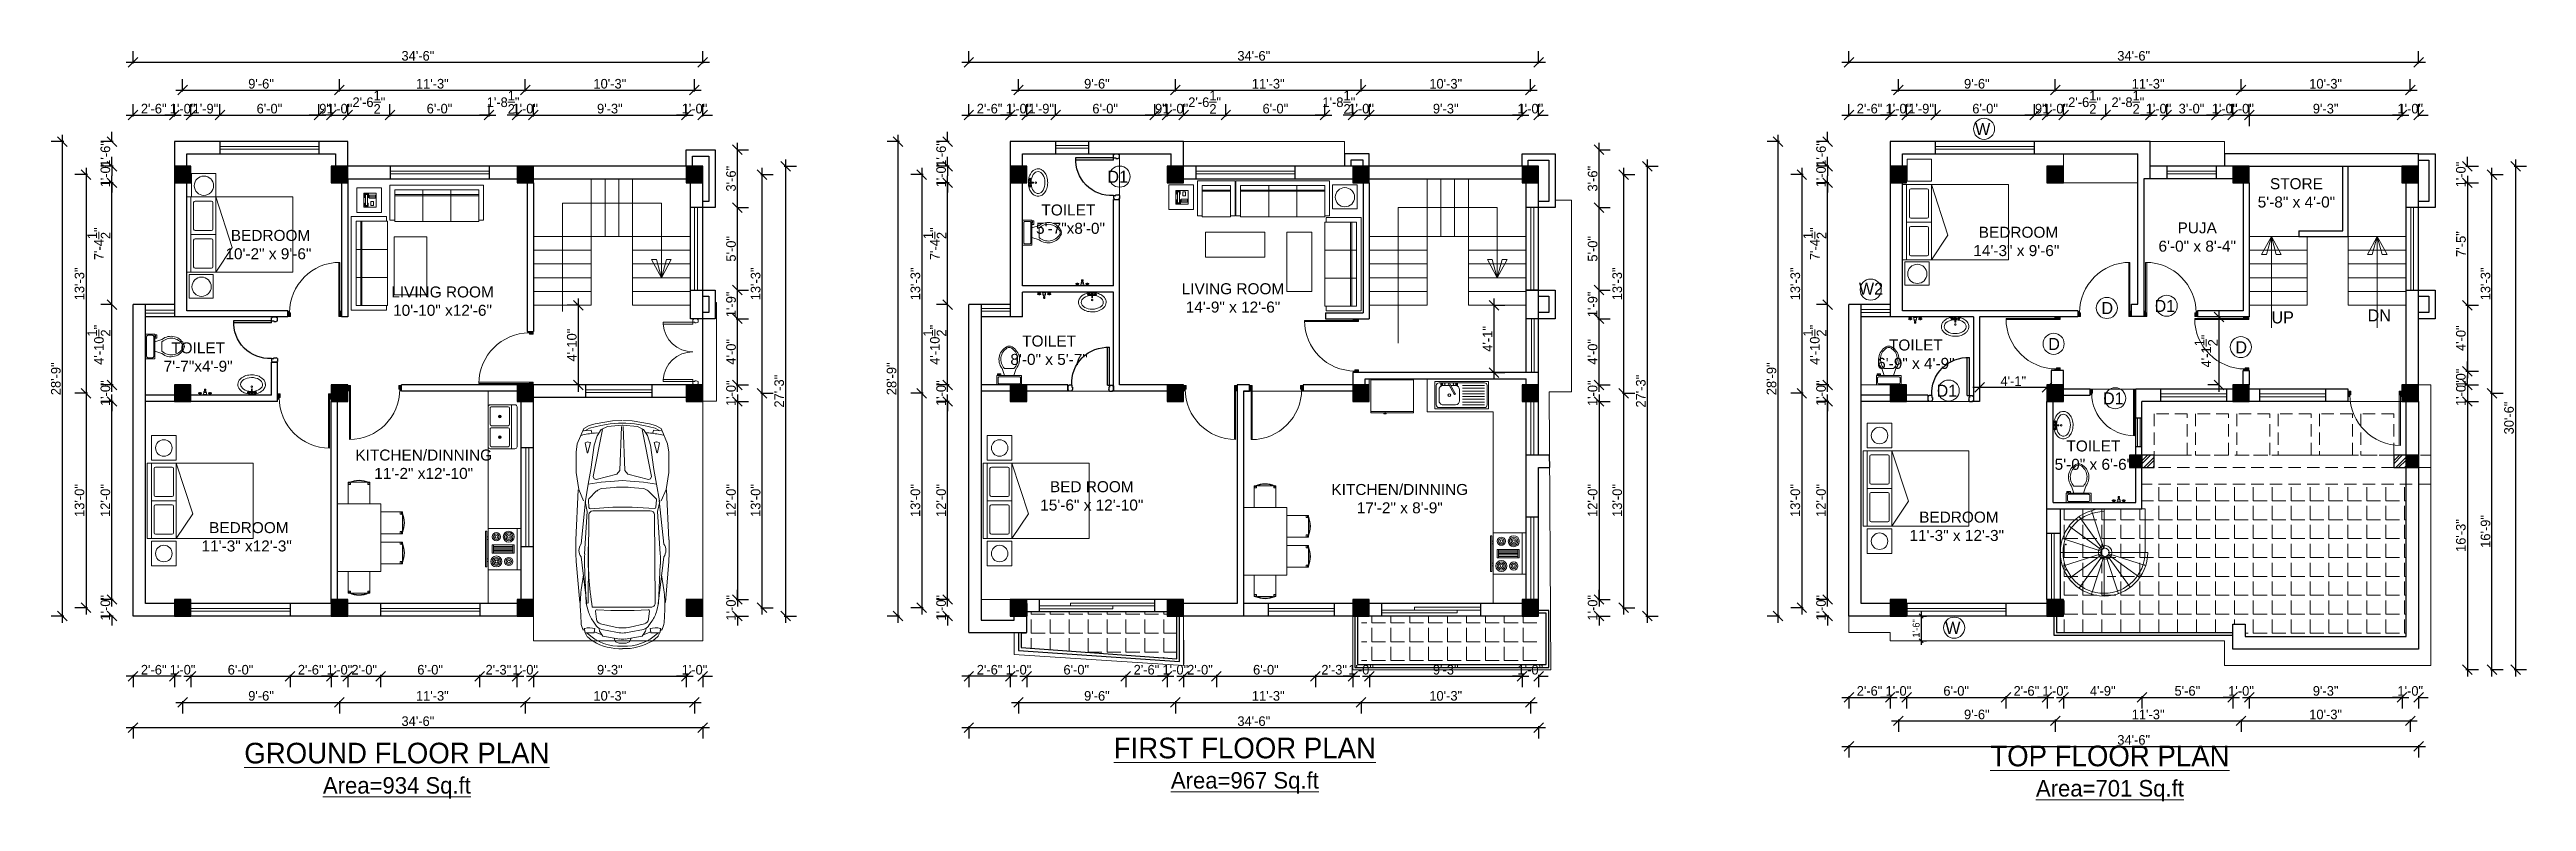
# Model space of a CAD drawing. Header units: inches. Extents: x 28835 to 36795, y -18828 to -9750.
# Drawn here: x 30015 to 31815, y -13603 to -13056 of the extents above; entities that cross this region are included whole.
import ezdxf

# ---------------------------------------------------------------- set-up
doc = ezdxf.new("R2010")
doc.units = ezdxf.units.IN
doc.header["$LTSCALE"] = 12
doc.header["$MEASUREMENT"] = 0
doc.linetypes.add('DASHED', pattern=[0.75, 0.5, -0.25])
for name, color, linetype, lineweight in [('05. Dimension', 213, 'Continuous', 9), ('colum', 250, 'Continuous', 30), ('dim', 85, 'Continuous', 9), ('dimention', 5, 'Continuous', 9), ('dimentions', 5, 'Continuous', 9), ('Door Window', 45, 'Continuous', 15), ('ele final', 145, 'Continuous', 20), ('Elevation', 114, 'Continuous', 20), ('F-FURNITURE', 32, 'Continuous', 13), ('FIXTURES', 23, 'Continuous', 9), ('FURNI', 30, 'Continuous', 9), ('FURNITURE', 43, 'Continuous', 15), ('Furnitures', 32, 'Continuous', 9), ('Ha2', 31, 'Continuous', 0), ('HATCH', 11, 'Continuous', 9), ('N_DOOR', 32, 'Continuous', 13), ('railing', 210, 'Continuous', 25), ('S tie beam', 140, 'DASHED', 18), ('STAIRCASE', 6, 'Continuous', 9), ('Text', 7, 'Continuous', 5), ('Wall', 1, 'Continuous', 30), ('WIN', 140, 'Continuous', 15), ('window', 6, 'Continuous', 9)]:
    doc.layers.add(name, color=color, linetype=linetype, lineweight=lineweight)
doc.layers.add('06. Text', color=114, linetype='Continuous')
doc.layers.add('door', color=8, linetype='Continuous')
doc.styles.add('Bijay', font='', dxfattribs={"height": 8})
doc.styles.add('KBS', font='GOTHIC.TTF')
doc.styles.add('Times', font='GOTHIC.TTF')
doc.styles.get('Bijay').set_extended_font_data('Serifa BT')
doc.dimstyles.new('D50', dxfattribs={"dimtxt": 5, "dimasz": 3, "dimexe": 4, "dimexo": 12, "dimgap": 1, "dimtad": 1, "dimdec": 0, "dimzin": 3, "dimdsep": 46, "dimlunit": 4, "dimtxsty": 'Times', "dimblk": 'OBLIQUE', "dimcen": 0, "dimdle": 3, "dimaunit": 1, "dimadec": 3, "dimazin": 0, "dimtfac": 1, "dimtdec": 0, "dimtix": 1, "dimtofl": 0, "dimtmove": 1, "dimatfit": 0, "dimldrblk": 'OBLIQUE', "dimfxl": 12, "dimfxlon": 1, "dimtolj": 1, "dimtzin": 0, "dimarcsym": 0})
doc.dimstyles.new('D75', dxfattribs={"dimtxt": 7, "dimasz": 7, "dimexe": 8, "dimexo": 24, "dimgap": 1, "dimtad": 1, "dimdec": 1, "dimzin": 3, "dimdsep": 46, "dimlunit": 4, "dimtxsty": 'Times', "dimblk": 'OBLIQUE', "dimcen": 0, "dimdle": 5, "dimaunit": 1, "dimadec": 3, "dimazin": 0, "dimtfac": 1, "dimtdec": 1, "dimtix": 1, "dimtofl": 0, "dimtmove": 1, "dimatfit": 0, "dimldrblk": 'OBLIQUE', "dimfxl": 1, "dimfxlon": 1, "dimtolj": 1, "dimtzin": 0, "dimarcsym": 0})

msp = doc.modelspace()

# ---------------------------------------------------------------- texts
at = {"layer": '06. Text', "ltscale": 0.3, "char_height": 8, "attachment_point": 5, "style": 'Bijay'}
for s, insert, width in [('{\\fArial|b0|i0|c0|p34;STORE\\P5\'-8" x 4\'-0"}', (31648.17, -13160.25), 84.1644), ('{\\fArial|b0|i0|c0|p34;TOILET\\P 5\'-7"x8\'-0" }', (30755.64, -13179.38), 84.1644), ('{\\fArial|b0|i0|c0|p34; BEDROOM\\P10\'-2" x 9\'-6"}', (30174.26, -13197.88), 105.1644), ('{\\fArial|b0|i0|c0|p34; BEDROOM\\P14\'-3" x 9\'-6"}', (31444.6, -13195.57), 105.1644), ('{\\fArial|b0|i0|c0|p34;PUJA\\P6\'-0" x 8\'-4"}', (31576.07, -13192.35), 84.1644), ('{\\fArial|b0|i0|c0|p34;LIVING ROOM\\P10\'-10" x12\'-6"}', (30300.8, -13238.99), 99.1644), ('{\\fArial|b0|i0|c0|p34;LIVING ROOM\\P14\'-9" x 12\'-6"}', (30875.28, -13236.64), 99.1644), ('{\\fArial|b0|i0|c0|p34;TOILET\\P8\'-0" x 5\'-7"}', (30741.64, -13274.68), 84.1644), ('{\\fArial|b0|i0|c0|p34;TOILET\\P6\'-9" x 4\'-9"}', (31371.6, -13277.55), 84.1644), ('{\\fArial|b0|i0|c0|p34;TOILET\\P7\'-7"x4\'-9"  }', (30123.19, -13279.65), 84.1644), ('{\\fArial|b0|i0|c0|p34;KITCHEN/DINNING\\P11\'-2" x12\'-10"}', (30287.14, -13357.58), 225.8153), ('{\\fArial|b0|i0|c0|p34;TOILET\\P5\'-0" x 6\'-6"}', (31500.59, -13350.98), 84.1644), ('{\\fArial|b0|i0|c0|p34;BED ROOM\\P15\'-6" x 12\'-10"}', (30772.68, -13380.57), 84.1644), ('{\\fArial|b0|i0|c0|p34;KITCHEN/DINNING\\P17\'-2" x 8\'-9"}', (30996.5, -13382.61), 84.1644), ('{\\fArial|b0|i0|c0|p34; BEDROOM\\P11\'-3" x 12\'-3"}', (31401.31, -13402.71), 105.1644), ('{\\fArial|b0|i0|c0|p34; BEDROOM\\P11\'-3" x12\'-3"}', (30158.49, -13410.35), 105.1644)]:
    msp.add_mtext(s, dxfattribs=dict(at, insert=insert, width=width))
at = {"layer": 'Text', "char_height": 8.75, "attachment_point": 6, "style": 'KBS'}
for s, insert in [('W', (31425.68, -13113.75)), ('D1', (30798.99, -13148.51)), ('W2', (31347.75, -13229.84)), ('D', (31514.92, -13244)), ('D1', (31560.03, -13242.42)), ('UP', (31646.32, -13250.83)), ('DN', (31716.81, -13249.26)), ('D', (31476.25, -13270.09)), ('D', (31612.27, -13272.45)), ('D1', (31401.59, -13304.07)), ('D1', (31522.57, -13309.68)), ('W', (31403.97, -13476.5))]:
    msp.add_mtext(s, dxfattribs=dict(at, insert=insert))
at = {"layer": 'Text', "insert": (30267.64, -13580.36), "char_height": 15, "width": 360.0682, "attachment_point": 5, "rotation": 0.02235}
msp.add_mtext('{\\fCentury Gothic|b0|i0|c0|p34;\\LGROUND FLOOR PLAN\\P\\H0.8x;Area=934 Sq.ft}', dxfattribs=at)
at = {"layer": 'Text', "char_height": 15, "attachment_point": 5, "rotation": 0.02235}
for s, insert in [('{\\fCentury Gothic|b0|i0|c0|p34;\\LFIRST FLOOR PLAN\\P\\H0.8x;Area=967 Sq.ft}', (30883.92, -13576.69)), ('{\\fCentury Gothic|b0|i0|c0|p34;\\LTOP FLOOR PLAN\\P\\H0.8x;Area=701 Sq.ft}', (31512.62, -13582.46))]:
    msp.add_mtext(s, dxfattribs=dict(at, insert=insert))

# ---------------------------------------------------------------- blocks, each defined once
blk = doc.blocks.new('I_SITE_VEHICLE_Compact  - 2D_P')
at = {"color": 0, "linetype": 'ByBlock'}
for p, q in [((3.6, 16), (5.5, 24.2)), ((5.5, 24.2), (7.5, 27.7)), ((7.1, 23), (7.5, 28.7)), ((9.3, 22.5), (7.1, 23)), ((9, 19.6), (8.9, 17.6)), ((10.7, 30.3), (10.4, 29)), ((16, 23.5), (15.6, 25)), ((15.7, 26.1), (16.2, 27.5)), ((23.2, 25.4), (16, 23.5)), ((16.2, 27.5), (23.2, 26)), ((58.4, 27.3), (46.3, 25.3)), ((50.4, 32.4), (86.7, 34.3)), ((51.2, 19.1), (56.9, 24.9)), ((57.7, 25.2), (63.1, 24.8)), ((58.1, 27.2), (89.9, 30.6)), ((58.8, 27.6), (66.1, 26)), ((64, 23.7), (63.1, 7.4)), ((65.7, -21), (65.6, 20.7)), ((66.1, 26), (97, 28)), ((68.5, 23.7), (132.7, 24.2)), ((99.2, 30.6), (133.4, 26.5)), ((102.5, 34.1), (132.2, 31.7)), ((104.6, 28), (132.9, 26.8)), ((112.3, 28.9), (123.1, 30.5)), ((132.9, 26.8), (138.2, 25.4)), ((135.8, 21.2), (135.8, -21.5)), ((137.3, 31.2), (147, 30.7)), ((137.6, 19.1), (138.1, 9)), ((138.7, 20.1), (144.3, 19.5)), ((145.8, 21.9), (149.4, 19.4)), ((153.9, 27.9), (151.1, 28.1)), ((151.3, 20.6), (154, 21)), ((152.3, 28.3), (153.5, 27.8)), ((153.6, 21), (155.8, 15.6)), ((154.4, 21.5), (154.4, 27.4)), ((154.5, 27.4), (155.7, 26.9)), ((1.9, 3), (2.3, 9.3)), ((2.3, 9.3), (3.6, 16)), ((48.6, 6.1), (49.5, 15.5)), ((138.1, 9), (138.1, 0.6)), ((138.1, -7.9), (138.1, 0.5)), ((147.8, 16.4), (150.2, 6)), ((151.2, 17.6), (153.1, 17.2)), ((151.9, 15.7), (154, 5.4)), ((153.1, 17.2), (156.8, 14.9)), ((156.8, 14.9), (158.9, 2.5)), ((158.2, 6.7), (160.8, 5.6)), ((160.8, 5.6), (161.8, 3.1)), ((161.8, 3.1), (161.9, 0.6)), ((161.8, -2), (161.9, 0.5)), ((1.9, -2.2), (2.3, -8.5)), ((2.3, -8.5), (3.7, -15.2)), ((3.7, -15.2), (5.5, -23.4)), ((9.1, -18.8), (8.9, -16.8)), ((48.6, -5.2), (49.5, -14.6)), ((64.1, -22.8), (63.1, -6.5)), ((137.6, -18), (138.1, -7.9)), ((147.8, -15.4), (150.2, -4.9)), ((151.2, -16.5), (153.1, -16.1)), ((151.9, -14.6), (154, -4.3)), ((153.1, -16.1), (156.8, -13.8)), ((153.6, -19.9), (155.8, -14.5)), ((156.8, -13.8), (158.9, -1.4)), ((158.2, -5.6), (160.8, -4.5)), ((160.8, -4.5), (161.8, -2)), ((5.5, -23.4), (7.6, -26.9)), ((9.3, -21.7), (7.1, -22.2)), ((7.1, -22.2), (7.6, -27.9)), ((10.8, -29.4), (10.5, -28.2)), ((16, -22.7), (15.7, -24.2)), ((15.7, -25.3), (16.2, -26.7)), ((23.2, -24.6), (16, -22.7)), ((16.2, -26.7), (23.2, -25.2)), ((58.4, -26.4), (46.3, -24.4)), ((50.4, -31.6), (86.7, -33.3)), ((51.2, -18.3), (57, -24)), ((57.8, -24.3), (63.2, -23.9)), ((58.1, -26.3), (89.9, -29.6)), ((58.9, -26.7), (66.1, -25.1)), ((66.1, -25.1), (97, -27)), ((68.6, -24), (132.7, -24.5)), ((99.2, -29.6), (133.4, -25.5)), ((102.5, -33.1), (132.2, -30.6)), ((104.6, -27.1), (133, -25.8)), ((112.3, -27.9), (123.2, -29.5)), ((133, -25.8), (138.3, -24.4)), ((137.4, -30.1), (147, -29.6)), ((138.7, -19.1), (144.4, -18.4)), ((145.9, -20.8), (149.5, -18.3)), ((154, -26.8), (151.1, -27)), ((151.3, -19.5), (154, -20)), ((152.3, -27.3), (153.6, -26.7)), ((154.4, -20.4), (154.4, -26.3)), ((154.6, -26.3), (155.8, -25.8))]:
    blk.add_line(p, q, dxfattribs=at)
for points in [[(0, 0.8), (0.2, 7.6), (2.5, 20.2), (3.6, 24.5), (5.7, 28.5), (16.9, 33.2), (23, 34.1), (37.8, 34.1), (50.2, 32.2), (58.4, 28.7)], [(3.3, 0.6), (4.4, 11.4), (6.5, 15.7), (11, 18.6), (18, 20.9), (35.5, 23.4), (46.3, 25.3), (44.8, 15.9), (44, 6.2), (43.7, 0.4)], [(6.6, 14.9), (40.6, 21.6), (42.4, 20.9), (42.8, 19.5), (39.1, 4.4), (36.4, 2.2), (4.3, 1)], [(0, 0), (0.2, -6.8), (2.5, -19.4), (3.7, -23.7), (5.7, -27.7), (16.9, -32.4), (23.1, -33.2), (37.9, -33.2), (50.2, -31.3), (58.4, -27.8)], [(3.3, 0.2), (4.4, -10.5), (6.5, -14.9), (11.1, -17.8), (18, -20.1), (35.5, -22.5), (46.3, -24.4), (44.8, -15.1), (44, -5.3), (43.7, 0.4)], [(6.6, -14.1), (40.6, -20.7), (42.5, -20), (42.8, -18.6), (39.1, -3.5), (36.4, -1.3), (4.3, -0.2)]]:
    blk.add_lwpolyline(points, dxfattribs=at)
for centre, radius, start, end in [((68.9, 15.5), 60, 166.9166, 176.0811), ((17.6, 25.4), 2, 159.9787, 192.5384), ((23.1, 25.7), 0.3, 284.96, 78.1125), ((55.5, 14.9), 6, 135.3046, 174.6214), ((57.6, 24.2), 1, 85.7151, 135.3046), ((63, 23.8), 1, 356.7256, 85.7151), ((68.6, 20.7), 3, 91.8201, 179.9989), ((92.8, -85.5), 120, 85.3952, 92.9452), ((94.5, 23.9), 8.12, 54.6492, 124.7769), ((101.5, -43.9), 72, 87.5491, 93.6237), ((133.6, -40.7), 72, 86.9998, 98.3676), ((132.8, 21.2), 3, 359.9245, 91.8201), ((138.6, 19.2), 1, 83.376, 183.115), ((132.1, 2.2), 24, 55.07, 75.2551), ((143.9, 15.5), 4, 13.1226, 83.376), ((146.4, 19.5), 11.2, 57.3299, 87.1824), ((146, 14.5), 6, 11.7694, 55.07), ((165, 24.6), 14.3, 166.0961, 196.3535), ((153.9, 27.4), 0.5, 0, 86.3304), ((153.9, 21.5), 0.5, 279.6077, 360), ((130.7, 2.7), 33.4, 356.2451, 44.5195), ((153.4, 21.4), 6, 46.3836, 67.2014), ((145.7, 13.3), 17.1, 30.4577, 46.3836), ((126.1, 1.8), 39.8, 358.0694, 30.4577), ((49.9, 0.4), 48, 176.8942, 183.2188), ((108.4, 0.5), 60, 174.6214, 185.4916), ((182.9, 0.6), 120, 176.7256, 183.3874), ((126.8, 0.5), 24, 346.9903, 13.1226), ((130.5, 0.5), 24, 348.3436, 11.7694), ((130.7, -1.7), 33.4, 315.5935, 3.8679), ((147, 0.5), 12, 350.7246, 9.3883), ((126.2, -0.8), 39.8, 329.6553, 2.0435), ((55.5, -14), 6, 185.4916, 224.8083), ((143.9, -14.4), 4, 276.737, 346.9903), ((146, -13.4), 6, 305.0429, 348.3436), ((68.9, -14.5), 60, 184.0319, 193.1964), ((17.6, -24.6), 2, 167.5746, 200.1342), ((23.2, -24.9), 0.3, 282.0005, 75.153), ((57.7, -23.3), 1, 224.8083, 274.3979), ((63.1, -22.9), 1, 274.3979, 3.3874), ((68.7, -21), 3, 180.1141, 268.2929), ((92.7, 86.5), 120, 267.1678, 274.7177), ((94.5, -23), 8.12, 235.336, 305.4638), ((95.7, 241.9), 266.4, 269.1643, 278.659), ((101.4, 44.9), 72, 266.4893, 272.5638), ((133.5, 41.8), 72, 261.7454, 273.1132), ((138.6, -18.1), 1, 176.9979, 276.737), ((132.1, -1.2), 24, 284.8579, 305.0429), ((146.4, -18.4), 11.2, 272.9306, 302.783), ((165, -23.5), 14.3, 163.7595, 194.0169), ((153.9, -20.4), 0.5, 0.113, 80.5053), ((153.9, -26.3), 0.5, 273.7825, 0.113), ((153.4, -20.3), 6, 292.9116, 313.7293), ((145.7, -12.2), 17.1, 313.7293, 329.6553)]:
    blk.add_arc(centre, radius, start, end, dxfattribs=at)
blk = doc.blocks.new('A$C14DB2C7F')
at = {"layer": 'Door Window'}
for p, q in [((2.5, 2), (2.5, 23.4)), ((4, 23.4), (2.5, 23.4)), ((4, 2), (4, 23.4)), ((44, 2), (44, 23.4)), ((44, 23.4), (45.5, 23.4)), ((45.5, 2), (45.5, 23.4)), ((0, -1.5), (0, 1.5)), ((0.5, 1.5), (0, 1.5)), ((0.5, 2), (0.5, 1.5)), ((2.5, 2), (0.5, 2)), ((2.5, 2), (2.5, 0.5)), ((4, 2), (2.5, 2)), ((3, 0.5), (2.5, 0.5)), ((3, 0.5), (3, -0.5)), ((44, 2), (45.5, 2)), ((45, 0.5), (45.5, 0.5)), ((45, 0.5), (45, -0.5)), ((45.5, 2), (45.5, 0.5)), ((45.5, 2), (47.5, 2)), ((47.5, 2), (47.5, 1.5)), ((47.5, 1.5), (48, 1.5)), ((48, -1.5), (48, 1.5)), ((0.5, -1.5), (0, -1.5)), ((0.5, -1.5), (0.5, -2)), ((2.5, -2), (0.5, -2)), ((2.5, -2), (3, -0.5)), ((45.5, -2), (45, -0.5)), ((45.5, -2), (47.5, -2)), ((47.5, -1.5), (47.5, -2)), ((47.5, -1.5), (48, -1.5))]:
    blk.add_line(p, q, dxfattribs=at)
for centre, start, end in [((2.5, 2), 0, 85.9994), ((45.5, 2), 94.0006, 180)]:
    blk.add_arc(centre, 21.5, start, end, dxfattribs=at)
blk = doc.blocks.new('D1000')
at = {"linetype": 'Continuous'}
for points in [[(30, 50), (30, 20), (50, 20), (50, -50), (0, -50), (0, 50)], [(970, 50), (970, 20), (950, 20), (950, -50), (1000, -50), (1000, 50)]]:
    blk.add_hatch(color=256, dxfattribs=at).paths.add_polyline_path(points)
at = {"color": 0, "linetype": 'Continuous'}
for p, q in [((950, 20), (950, 960)), ((970, 50), (970, 960))]:
    blk.add_line(p, q, dxfattribs=at)
at = {"linetype": 'Continuous'}
for points in [[(30, 50), (30, 20), (50, 20), (50, -50), (0, -50), (0, 50)], [(970, 50), (970, 20), (950, 20), (950, -50), (1000, -50), (1000, 50)]]:
    blk.add_lwpolyline(points, close=True, dxfattribs=at)
blk.add_arc((970, 20), 940, 90, 180, dxfattribs=at)
blk = doc.blocks.new('I_FURN_SOFA_LONG_P')
at = {"color": 0, "linetype": 'ByBlock'}
for p, q in [((40, 0), (-40, 0)), ((-40, 0), (-40, -30)), ((-36, -4), (-36, -31)), ((36, -4), (-36, -4)), ((-36, -8), (36, -8)), ((-36, -9), (36, -9)), ((-12, -31), (-12, -4)), ((12, -31), (12, -4)), ((36, -31), (36, -4)), ((40, -30), (40, 0)), ((-40, -30), (-36, -30)), ((-36, -31), (36, -31)), ((36, -30), (40, -30))]:
    blk.add_line(p, q, dxfattribs=at)
blk = doc.blocks.new('t1')
at = {"layer": 'F-FURNITURE', "ltscale": 0.3}
for p, q in [((167725, -53224.3), (167734, -53224.3)), ((167725, -53234.3), (167725, -53224.3)), ((167728.8, -53225.3), (167726.8, -53225.3)), ((167726.8, -53225.3), (167726.8, -53228.3)), ((167726.8, -53228.3), (167728.8, -53228.3)), ((167728.8, -53228.3), (167728.8, -53225.3)), ((167730.8, -53224.8), (167733.3, -53224.8)), ((167730.8, -53227), (167730.8, -53224.8)), ((167731.3, -53227), (167730.8, -53227)), ((167732.8, -53225.3), (167731.3, -53225.3)), ((167731.3, -53225.3), (167731.3, -53233.3)), ((167732.8, -53233.3), (167732.8, -53225.3)), ((167733.3, -53227), (167732.8, -53227)), ((167733.3, -53224.8), (167733.3, -53227)), ((167734, -53224.3), (167734, -53234.3)), ((167734, -53234.3), (167725, -53234.3)), ((167730, -53230.8), (167725.5, -53230.8)), ((167725.5, -53230.8), (167725.5, -53232.8)), ((167730, -53231.8), (167725.5, -53231.8)), ((167725.5, -53232.8), (167730, -53232.8)), ((167730, -53232.8), (167730, -53230.8)), ((167730.5, -53231.3), (167730.5, -53233.8)), ((167731.3, -53231.3), (167730.5, -53231.3)), ((167730.8, -53231.5), (167730.8, -53233.8)), ((167731.3, -53231.5), (167730.8, -53231.5)), ((167730.8, -53233.8), (167733.3, -53233.8)), ((167732.8, -53233.3), (167731.3, -53233.3)), ((167733.5, -53231.3), (167732.8, -53231.3)), ((167733.3, -53231.5), (167732.8, -53231.5)), ((167733.3, -53233.8), (167733.3, -53231.5)), ((167733.5, -53233.8), (167733.5, -53231.3))]:
    blk.add_line(p, q, dxfattribs=at)
blk.add_lwpolyline([(167739, -53220.3), (167721, -53220.3), (167721, -53238.3), (167739, -53238.3)], close=True, dxfattribs=at)
blk = doc.blocks.new('A$C3D6C2CD6')
at = {"ltscale": 0.5}
for p, q in [((0, 0), (0, 54.8)), ((3, 54.8), (0, 54.8)), ((77, 54.8), (3, 54.8)), ((3, 0), (3, 54.8)), ((21, 54.8), (33, 18)), ((21, 0), (21, 54.8)), ((77, 0), (77, 54.8)), ((5, 50.8), (5, 31.4)), ((18, 51.8), (6, 51.8)), ((19, 50.8), (19, 31.4)), ((3, 27.4), (21, 27.4)), ((5, 4), (5, 23.4)), ((6, 30.4), (18, 30.4)), ((6, 24.4), (18, 24.4)), ((19, 4), (19, 23.4)), ((3, 0), (0, 0)), ((77, 0), (3, 0)), ((18, 3), (6, 3)), ((21, 0), (33, 18))]:
    blk.add_line(p, q, dxfattribs=at)
for centre, start, end in [((6, 50.8), 90, 180), ((18, 50.8), 0, 90), ((6, 31.4), 180, 270), ((6, 23.4), 90, 180), ((18, 31.4), 270, 0), ((18, 23.4), 0, 90), ((6, 4), 180, 270), ((18, 4), 270, 0)]:
    blk.add_arc(centre, 1, start, end, dxfattribs=at)
blk = doc.blocks.new('A$C32C64459')
at = {"ltscale": 0.5}
for p, q in [((-21, 74.8), (-21, 56.8)), ((-21, 74.8), (-3, 74.8)), ((-3, 74.8), (-3, 56.8)), ((-77, 54.8), (-3, 54.8)), ((-77, 0), (-77, 54.8)), ((-21, 54.8), (-33, 18)), ((-21, 56.8), (-3, 56.8)), ((-21, 0), (-21, 54.8)), ((-3, 0), (-3, 54.8)), ((-3, 54.8), (0, 54.8)), ((0, 0), (0, 54.8)), ((-19, 50.8), (-19, 31.4)), ((-18, 51.8), (-6, 51.8)), ((-5, 50.8), (-5, 31.4)), ((-3, 27.4), (-21, 27.4)), ((-19, 4), (-19, 23.4)), ((-6, 30.4), (-18, 30.4)), ((-6, 24.4), (-18, 24.4)), ((-5, 4), (-5, 23.4)), ((-77, 0), (-3, 0)), ((-21, 0), (-33, 18)), ((-18, 3), (-6, 3)), ((-3, 0), (0, 0)), ((-21, -20), (-21, -2)), ((-21, -2), (-3, -2)), ((-3, -20), (-3, -2)), ((-21, -20), (-3, -20))]:
    blk.add_line(p, q, dxfattribs=at)
for centre in [(-12, 65.8), (-12, -11)]:
    blk.add_circle(centre, 6, dxfattribs=at)
for centre, start, end in [((-18, 50.8), 90, 180), ((-6, 50.8), 0, 90), ((-18, 31.4), 180, 270), ((-18, 23.4), 90, 180), ((-6, 31.4), 270, 0), ((-6, 23.4), 0, 90), ((-18, 4), 180, 270), ((-6, 4), 270, 0)]:
    blk.add_arc(centre, 1, start, end, dxfattribs=at)
blk = doc.blocks.new('Range-Oven - 30 in top')
for p, q in [((0, -3), (30, -3)), ((12, -6), (18, -6)), ((13, -20), (13, -6)), ((14, -6), (14, -20)), ((15, -20), (15, -6)), ((16, -6), (16, -20)), ((17, -20), (17, -6)), ((6, -24), (6, -25)), ((8, -25), (8, -24)), ((18, -20), (12, -20)), ((22, -25), (22, -24)), ((24, -24), (24, -25))]:
    blk.add_line(p, q)
for points in [[(0, -24), (0, 0), (30, 0), (30, -24)], [(12, -21), (12, -5), (18, -5), (18, -21)], [(2, -26), (2, -25), (28, -25), (28, -26)]]:
    blk.add_lwpolyline(points, close=True)
for centre, radius in [((6, -9), 4), ((6, -9), 3), ((6, -18), 3), ((6, -9), 2), ((6, -18), 2), ((6, -9), 1), ((6, -18), 1), ((24, -18), 4), ((24, -9), 3), ((24, -18), 3), ((24, -9), 2), ((24, -18), 2), ((24, -9), 1), ((24, -18), 1)]:
    blk.add_circle(centre, radius)
blk = doc.blocks.new('DBLSK32T')
for p, q in [((-16, -4), (16, -4)), ((-0.75, -18.5), (-0.75, -6.5)), ((0.75, -6.5), (0.75, -18.5))]:
    blk.add_line(p, q)
for points in [[(-14.5, 0), (14.5, 0)], [(-16, -19.5), (-16, -1.5)], [(-14.5, -18.5), (-14.5, -6.5)], [(-13.5, -5.5), (-1.75, -5.5)], [(1.75, -5.5), (13.5, -5.5)], [(14.5, -6.5), (14.5, -18.5)], [(16, -1.5), (16, -19.5)], [(14.5, -21), (-14.5, -21)], [(-1.75, -19.5), (-13.5, -19.5)], [(13.5, -19.5), (1.75, -19.5)]]:
    blk.add_lwpolyline(points)
for centre, radius in [((-7.5, -12.5), 1), ((-7.5, -12.5), 0.5), ((7.5, -12.5), 1), ((7.5, -12.5), 0.5)]:
    blk.add_circle(centre, radius)
for centre, radius, start, end in [((-14.5, -1.5), 1.5, 90, 180), ((14.5, -1.5), 1.5, 0, 90), ((-13.5, -6.5), 1, 90, 180), ((-1.75, -6.5), 1, 0, 90), ((1.75, -6.5), 1, 90, 180), ((13.5, -6.5), 1, 0, 90), ((-14.5, -19.5), 1.5, 180, 270), ((-13.5, -18.5), 1, 180, 270), ((-1.75, -18.5), 1, 270, 0), ((1.75, -18.5), 1, 180, 270), ((13.5, -18.5), 1, 270, 0), ((14.5, -19.5), 1.5, 270, 0)]:
    blk.add_arc(centre, radius, start, end)
blk = doc.blocks.new('SYMBOL_Chair_1_2D')
at = {"extrusion": (-1, 1.22461e-16, -3.67382e-16)}
for p, q in [((-15.7, 7.9), (-15.7, 7.1)), ((-15.7, -7.9), (-15.7, -7.1))]:
    blk.add_line(p, q, dxfattribs=at)
at = {"extrusion": (-2.44921e-16, 1, 0)}
blk.add_line((-15.7, 7.9), (-15, 7.9), dxfattribs=at)
for p, q in [((-15.7, 7.9), (-15.7, 7.1)), ((-15.7, 7.9), (-15, 7.9)), ((0, 7.9), (-15.7, 7.9)), ((-15, 7.1), (-15.7, 7.1)), ((-15.7, 5.5), (-15.7, -5.5)), ((-15.4, 6.3), (-14.2, 6.3)), ((-15, 7.1), (-15, 7.9)), ((0, -7.9), (0, 7.9)), ((-15, -7.1), (-15.7, -7.1)), ((-15.7, -7.9), (-15.7, -7.1)), ((-15.7, -7.9), (-15, -7.9)), ((-15.7, -7.9), (0, -7.9)), ((-15.4, -6.3), (-14.2, -6.3)), ((-15, -7.1), (-15, -7.9))]:
    blk.add_line(p, q)
at = {"extrusion": (4.28077e-17, -0.998752, 0.049938)}
blk.add_line((-15, 7.1), (-15.7, 7.1), dxfattribs=at)
blk.add_line((-15, 7.1), (-15.7, 7.1), dxfattribs=at)
at = {"extrusion": (0.998752, 2.44616e-16, 0.049938)}
blk.add_line((-15, 7.1), (-15, 7.9), dxfattribs=at)
at = {"extrusion": (0.998752, 1.22308e-16, 0.049938)}
blk.add_line((-14.2, 6.3), (-14.2, 7.9), dxfattribs=at)
at = {"extrusion": (-7.95001e-17, 0.998752, 0.049938)}
blk.add_line((-15, -7.1), (-15.7, -7.1), dxfattribs=at)
at = {"extrusion": (-1.83691e-16, -1, 0)}
blk.add_line((-15.7, -7.9), (-15, -7.9), dxfattribs=at)
at = {"extrusion": (0.998752, -1.22308e-16, 0.049938)}
for p, q in [((-15, -7.1), (-15, -7.9)), ((-14.2, -6.3), (-14.2, -7.9))]:
    blk.add_line(p, q, dxfattribs=at)
for centre, radius, start, end in [((0.5, 0), 17.7, 156.4498, 203.5502), ((-2.5, 0), 14.4, 150.4204, 209.575)]:
    blk.add_arc(centre, radius, start, end)
blk = doc.blocks.new('SYMBOL_Table_3_2D')
blk.add_lwpolyline([(-24.6, 15.7), (24.6, 15.7), (24.6, -15.7), (-24.6, -15.7), (-24.6, 15.7)])
blk = doc.blocks.new('door2.5')
at = {"layer": 'door'}
for p, q in [((0, 6), (0, 3)), ((0.5, 6), (0, 6)), ((0.5, 3), (0, 3)), ((0.5, 6), (0.5, 6.5)), ((2.5, 6.5), (0.5, 6.5)), ((0.5, 2.5), (0.5, 3)), ((2.5, 2.5), (0.5, 2.5)), ((2.5, 6.5), (2.5, 5)), ((4, 6.5), (2.5, 6.5)), ((2.5, 5), (3, 5)), ((3, 5), (2.5, 5)), ((2.5, 2.5), (3, 3.5)), ((3, 5), (3, 3.5)), ((27.5, 5), (27, 5)), ((27, 5), (27, 3.5)), ((27, 5), (27.5, 5)), ((27.5, 2.5), (27, 3.5)), ((27.5, 6.5), (27.5, 5)), ((27.5, 6.5), (29.5, 6.5)), ((27.5, 2.5), (29.5, 2.5)), ((29.5, 6), (29.5, 6.5)), ((29.5, 6), (30, 6)), ((29.5, 3), (30, 3)), ((29.5, 2.5), (29.5, 3)), ((30, 6), (30, 3))]:
    blk.add_line(p, q, dxfattribs=at)
for points in [[(2.5, 6.5), (2.5, 31.5)], [(4, 6.5), (4, 31.5)]]:
    blk.add_lwpolyline(points, dxfattribs=at)
blk.add_arc((3.8, 7.8), 23.7, 356.8785, 93.1057, dxfattribs=at)
blk = doc.blocks.new('Toilet - top')
for p, q in [((-10, -8.5), (-8, -8.5)), ((-10, -9.5), (-10, -8.5)), ((-7, -9.5), (-10, -9.5)), ((-8, -8.5), (-8, -8)), ((-7, -8), (-7, -9.5)), ((-4, -8), (-6, -14)), ((4, -14), (-4, -14)), ((4, -8), (6, -14)), ((9.5, -6), (9.5, -2))]:
    blk.add_line(p, q)
blk.add_lwpolyline([(10.5, -8), (10.5, 0), (-10.5, 0), (-10.5, -8)], close=True)
for points in [[(-9.5, -2), (-9.5, -6)], [(8.5, -1), (-8.5, -1)], [(-8.5, -7), (8.5, -7)]]:
    blk.add_lwpolyline(points)
for centre, radius, start, end in [((-8.6, -1.9), 0.884, 81.8699, 188.1301), ((-8.6, -6.1), 0.884, 171.8699, 278.1301), ((3.5, -21.6), 12.2, 141.4691, 247.9714), ((4.2, -21.8), 11.3, 136.3677, 238.9468), ((-3.5, -21.6), 12.2, 292.0284, 38.5307), ((-4.2, -21.8), 11.3, 301.053, 43.6321), ((8.6, -1.9), 0.884, 351.8699, 98.1301), ((8.6, -6.1), 0.884, 261.8699, 8.1301), ((0, -27.9), 4, 245.7318, 294.2682), ((0, -29), 4, 254.8605, 285.1395)]:
    blk.add_arc(centre, radius, start, end)
blk = doc.blocks.new('Faucet - Bathroom front')
for p, q in [((-5, 0), (-2.25, 0)), ((-4.5087, 0.25), (-2.7408, 0.25)), ((-4, 1.625), (-4.25, 1.625)), ((-4, 1.375), (-4.25, 1.375)), ((-3.1442, 0.75), (-4.0979, 0.75)), ((-3.25, 1.625), (-3, 1.625)), ((-3.25, 1.375), (-3, 1.375)), ((-1.5, 0), (1.5, 0)), ((-1, 0.5), (1, 0.5)), ((-0.5, 4.25), (0.5, 4.25)), ((0.5, 3.75), (-0.5, 3.75)), ((-0.5, 3), (0.5, 3)), ((0.5, 2), (-0.5, 2)), ((-0.25, 3), (-0.25, 3.5)), ((0.25, 3.5), (0.25, 3)), ((2.25, 0), (5, 0)), ((2.7413, 0.25), (4.5092, 0.25)), ((3.25, 1.625), (3, 1.625)), ((3.25, 1.375), (3, 1.375)), ((4.1058, 0.75), (3.1521, 0.75)), ((4, 1.625), (4.25, 1.625)), ((4, 1.375), (4.25, 1.375))]:
    blk.add_line(p, q)
for points in [[(-4, 1), (-4, 2), (-3.25, 2), (-3.25, 1)], [(3.25, 1), (3.25, 2), (4, 2), (4, 1)]]:
    blk.add_lwpolyline(points, close=True)
for points in [[(-0.5, 3.75), (-0.5, 4.25)], [(-0.25, 4.5), (0.25, 4.5)], [(0.25, 3.5), (-0.25, 3.5)], [(0.5, 4.25), (0.5, 3.75)]]:
    blk.add_lwpolyline(points)
for centre in [(-4.5, 1.5), (-3.625, 1.5), (-2.75, 1.5), (2.75, 1.5), (3.625, 1.5), (4.5, 1.5)]:
    blk.add_circle(centre, 0.2795)
for centre, radius, start, end in [((-5.375, 1.375), 1.4252, 285.2551, 344.7449), ((-1.875, 1.375), 1.4252, 195.2551, 254.7449), ((-0.7962, -0.2038), 0.7327, 106.1502, 163.8498), ((3, 1), 4.0311, 150.2551, 187.125), ((0.6413, 2.5), 1.246, 156.3417, 203.6583), ((-0.2575, 4.2575), 0.2426, 88.22243, 181.7776), ((-0.2575, 3.7425), 0.2426, 178.2224, 271.7776), ((0.2575, 4.2575), 0.2426, 358.2224, 91.77757), ((0.2575, 3.7425), 0.2426, 268.2224, 1.777565), ((-3, 1), 4.0311, 352.875, 29.74488), ((-0.6413, 2.5), 1.246, 336.3417, 23.65835), ((0.7962, -0.2038), 0.7327, 16.1502, 73.84979), ((1.875, 1.375), 1.4252, 285.2551, 344.7449), ((5.375, 1.375), 1.4252, 195.2551, 254.7449)]:
    blk.add_arc(centre, radius, start, end)
blk = doc.blocks.new('BASIN')
at = {"layer": 'FIXTURES'}
for p, q in [((78068, 8819.6), (78068, 8821.3)), ((78068.6, 8821.3), (78068.6, 8819.6)), ((78065.7, 8819.1), (78065.5, 8819.1)), ((78065.7, 8819), (78065.5, 8819)), ((78065.9, 8819.4), (78065.9, 8819.5)), ((78065.9, 8818.7), (78065.9, 8818.6)), ((78066.1, 8819.4), (78066.1, 8819.5)), ((78066.1, 8818.7), (78066.1, 8818.6)), ((78066.3, 8819.1), (78066.5, 8819.1)), ((78066.3, 8819), (78066.5, 8819)), ((78070.4, 8819.1), (78070.2, 8819.1)), ((78070.4, 8819), (78070.2, 8819)), ((78070.6, 8819.4), (78070.6, 8819.5)), ((78070.6, 8818.7), (78070.6, 8818.6)), ((78070.8, 8819.4), (78070.8, 8819.5)), ((78070.8, 8818.7), (78070.8, 8818.6)), ((78071, 8819.1), (78071.2, 8819.1)), ((78071, 8819), (78071.2, 8819))]:
    blk.add_line(p, q, dxfattribs=at)
for centre, radius in [((78068.3, 8823.3), 0.561), ((78066, 8819.1), 0.891), ((78065.3, 8819.1), 0.181), ((78066, 8819.1), 0.324), ((78066, 8819.7), 0.181), ((78066, 8818.4), 0.181), ((78066.6, 8819.1), 0.181), ((78068.3, 8819.1), 0.324), ((78070.7, 8819.1), 0.891), ((78070, 8819.1), 0.181), ((78070.7, 8819.1), 0.324), ((78070.7, 8819.7), 0.181), ((78070.7, 8818.4), 0.181), ((78071.3, 8819.1), 0.181)]:
    blk.add_circle(centre, radius, dxfattribs=at)
for centre, radius, start, end in [((78068.3, 8821.3), 0.324, 0, 180), ((78066, 8819.1), 0.648, 105.2407, 164.2093), ((78066, 8819.1), 0.648, 196.2342, 253.9047), ((78066, 8819.1), 0.648, 16.4413, 74.0789), ((78066, 8819.1), 0.648, 286.12, 344.0884), ((78068.3, 8819.1), 0.972, 109.6397, 70.3486), ((78068.3, 8819.1), 0.648, 120.2446, 59.6569), ((78070.7, 8819.1), 0.648, 105.9211, 163.5587), ((78070.7, 8819.1), 0.648, 195.9116, 253.88), ((78070.7, 8819.1), 0.648, 15.7907, 74.7593), ((78070.7, 8819.1), 0.648, 286.0953, 343.7658)]:
    blk.add_arc(centre, radius, start, end, dxfattribs=at)
at = {"layer": 'FIXTURES', "extrusion": (0, 0, -1)}
blk.add_ellipse((78068.2, 8824.9), major_axis=(8, 0), ratio=0.629906, start_param=1.624049, end_param=7.762372, dxfattribs=at)
at = {"layer": 'FIXTURES'}
blk.add_open_spline([(78078.2, 8824.9), (78078.2, 8824.4), (78078.1, 8823.9), (78077.8, 8822.9), (78077.6, 8822.5), (78077.1, 8821.6), (78076.8, 8821.2), (78075.7, 8820.1), (78074.8, 8819.5), (78072.8, 8818.5), (78071.7, 8818.2), (78068.6, 8817.7), (78066.6, 8817.8), (78063.4, 8818.6), (78062.2, 8819.1), (78060.5, 8820.3), (78059.9, 8820.8), (78059, 8822), (78058.6, 8822.6), (78058.2, 8823.8), (78058.1, 8824.5), (78058.2, 8825.8), (78058.4, 8826.5), (78058.9, 8827.7), (78059.3, 8828.2), (78060.2, 8829.2), (78060.7, 8829.6), (78062.4, 8830.7), (78063.7, 8831.3), (78066.5, 8831.9), (78068, 8832), (78070.9, 8831.7), (78072.3, 8831.4), (78074.5, 8830.4), (78075.4, 8829.8), (78076.7, 8828.6), (78077.2, 8828.1), (78077.8, 8826.8), (78078.1, 8826.1), (78078.1, 8825.2), (78078.2, 8825), (78078.2, 8824.9)], degree=3, knots=[0, 0, 0, 0, 0.181364, 0.181364, 0.362729, 0.362729, 0.544093, 0.544093, 0.928824, 0.928824, 1.313556, 1.313556, 1.94034, 1.94034, 2.400556, 2.400556, 2.689721, 2.689721, 2.932428, 2.932428, 3.175135, 3.175135, 3.417842, 3.417842, 3.66055, 3.66055, 3.903257, 3.903257, 4.376682, 4.376682, 4.850108, 4.850108, 5.323534, 5.323534, 5.693577, 5.693577, 5.95511, 5.95511, 6.216644, 6.216644, 6.283185, 6.283185, 6.283185, 6.283185], dxfattribs=at)
blk = doc.blocks.new('_Oblique')
at = {"color": 0, "linetype": 'ByBlock', "lineweight": -2}
blk.add_line((-0.5, -0.5), (0.5, 0.5), dxfattribs=at)
blk = doc.blocks.new('*D741')
at = {"layer": 'Defpoints', "color": 0, "ltscale": 12, "transparency": 16777216}
for p in [(30408.9, -13241.9), (30399.5, -13299.9), (30408.9, -13299.9)]:
    blk.add_point(p, dxfattribs=at)
at = {"layer": 'dimention', "color": 0, "lineweight": -2, "ltscale": 12, "transparency": 16777216}
for p, q in [((30399.5, -13241.9), (30391.5, -13241.9)), ((30399.5, -13236.9), (30399.5, -13304.9)), ((30399.5, -13299.9), (30391.5, -13299.9))]:
    blk.add_line(p, q, dxfattribs=at)
at = {"layer": 'dimention', "color": 0, "lineweight": -2, "ltscale": 12, "transparency": 16777216, "xscale": 7, "yscale": 7, "zscale": 7}
for p, rotation in [((30399.5, -13241.9), 90), ((30399.5, -13299.9), 270)]:
    blk.add_blockref('_Oblique', p, dxfattribs=dict(at, rotation=rotation))
at = {"layer": 'dimention', "color": 0, "ltscale": 12, "transparency": 16777216, "insert": (30394.8, -13270.9), "char_height": 7, "attachment_point": 5, "rotation": 90, "style": 'Times'}
blk.add_mtext('\\A1;4\'-10"', dxfattribs=at)
blk = doc.blocks.new('*D742')
at = {"layer": 'Defpoints', "color": 0, "ltscale": 12, "transparency": 16777216}
for p in [(30117.9, -13103.6), (30105.9, -13140.9), (30117.9, -13140.9)]:
    blk.add_point(p, dxfattribs=at)
at = {"layer": 'dimention', "color": 0, "lineweight": -2, "ltscale": 12, "transparency": 16777216}
for p, q in [((30105.9, -13103.6), (30098.9, -13103.6)), ((30105.9, -13104.6), (30105.9, -13095.6)), ((30117.9, -13104.6), (30117.9, -13095.6)), ((30117.9, -13103.6), (30124.9, -13103.6))]:
    blk.add_line(p, q, dxfattribs=at)
at = {"layer": 'dimention', "color": 0, "lineweight": -2, "ltscale": 12, "transparency": 16777216, "xscale": 7, "yscale": 7, "zscale": 7}
blk.add_blockref('_Oblique', (30105.9, -13103.6), dxfattribs=at)
at = {"layer": 'dimention', "color": 0, "lineweight": -2, "ltscale": 12, "transparency": 16777216, "xscale": 7, "yscale": 7, "zscale": 7, "rotation": 180}
blk.add_blockref('_Oblique', (30117.9, -13103.6), dxfattribs=at)
at = {"layer": 'dimention', "color": 0, "ltscale": 12, "transparency": 16777216, "insert": (30111.9, -13099), "char_height": 7, "attachment_point": 5, "style": 'Times'}
blk.add_mtext('\\A1;1\'-0"', dxfattribs=at)
blk = doc.blocks.new('*D743')
at = {"layer": 'Defpoints', "color": 0, "ltscale": 12, "transparency": 16777216}
for p in [(30139, -13103.6), (30139, -13122.9), (30117.9, -13140.9)]:
    blk.add_point(p, dxfattribs=at)
at = {"layer": 'dimention', "color": 0, "lineweight": -2, "ltscale": 12, "transparency": 16777216}
for p, q in [((30112.9, -13103.6), (30144, -13103.6)), ((30117.9, -13104.6), (30117.9, -13095.6)), ((30139, -13103.6), (30139, -13095.6))]:
    blk.add_line(p, q, dxfattribs=at)
at = {"layer": 'dimention', "color": 0, "lineweight": -2, "ltscale": 12, "transparency": 16777216, "xscale": 7, "yscale": 7, "zscale": 7, "rotation": 180}
blk.add_blockref('_Oblique', (30117.9, -13103.6), dxfattribs=at)
at = {"layer": 'dimention', "color": 0, "lineweight": -2, "ltscale": 12, "transparency": 16777216, "xscale": 7, "yscale": 7, "zscale": 7}
blk.add_blockref('_Oblique', (30139, -13103.6), dxfattribs=at)
at = {"layer": 'dimention', "color": 0, "ltscale": 12, "transparency": 16777216, "insert": (30128.5, -13099), "char_height": 7, "attachment_point": 5, "style": 'Times'}
blk.add_mtext('\\A1;1\'-9"', dxfattribs=at)
blk = doc.blocks.new('*D744')
at = {"layer": 'Defpoints', "color": 0, "ltscale": 12, "transparency": 16777216}
for p in [(30211, -13103.6), (30139, -13122.9), (30211, -13122.9)]:
    blk.add_point(p, dxfattribs=at)
at = {"layer": 'dimention', "color": 0, "lineweight": -2, "ltscale": 12, "transparency": 16777216}
for p, q in [((30134, -13103.6), (30216, -13103.6)), ((30139, -13103.6), (30139, -13095.6)), ((30211, -13103.6), (30211, -13095.6))]:
    blk.add_line(p, q, dxfattribs=at)
at = {"layer": 'dimention', "color": 0, "lineweight": -2, "ltscale": 12, "transparency": 16777216, "xscale": 7, "yscale": 7, "zscale": 7, "rotation": 180}
blk.add_blockref('_Oblique', (30139, -13103.6), dxfattribs=at)
at = {"layer": 'dimention', "color": 0, "lineweight": -2, "ltscale": 12, "transparency": 16777216, "xscale": 7, "yscale": 7, "zscale": 7}
blk.add_blockref('_Oblique', (30211, -13103.6), dxfattribs=at)
at = {"layer": 'dimention', "color": 0, "ltscale": 12, "transparency": 16777216, "insert": (30175, -13099), "char_height": 7, "attachment_point": 5, "style": 'Times'}
blk.add_mtext('\\A1;6\'-0"', dxfattribs=at)
blk = doc.blocks.new('*D745')
at = {"layer": 'Defpoints', "color": 0, "ltscale": 12, "transparency": 16777216}
for p in [(30231.9, -13103.6), (30231.9, -13122.9), (30219.9, -13140.9)]:
    blk.add_point(p, dxfattribs=at)
at = {"layer": 'dimention', "color": 0, "lineweight": -2, "ltscale": 12, "transparency": 16777216}
for p, q in [((30219.9, -13103.6), (30212.9, -13103.6)), ((30219.9, -13104.6), (30219.9, -13095.6)), ((30231.9, -13103.6), (30231.9, -13095.6)), ((30231.9, -13103.6), (30238.9, -13103.6))]:
    blk.add_line(p, q, dxfattribs=at)
at = {"layer": 'dimention', "color": 0, "lineweight": -2, "ltscale": 12, "transparency": 16777216, "xscale": 7, "yscale": 7, "zscale": 7}
blk.add_blockref('_Oblique', (30219.9, -13103.6), dxfattribs=at)
at = {"layer": 'dimention', "color": 0, "lineweight": -2, "ltscale": 12, "transparency": 16777216, "xscale": 7, "yscale": 7, "zscale": 7, "rotation": 180}
blk.add_blockref('_Oblique', (30231.9, -13103.6), dxfattribs=at)
at = {"layer": 'dimention', "color": 0, "ltscale": 12, "transparency": 16777216, "insert": (30225.9, -13099), "char_height": 7, "attachment_point": 5, "style": 'Times'}
blk.add_mtext('\\A1;1\'-0"', dxfattribs=at)
blk = doc.blocks.new('*D746')
at = {"layer": 'Defpoints', "color": 0, "ltscale": 12, "transparency": 16777216}
for p in [(30211, -13103.6), (30219.9, -13103.6), (30219.9, -13103.6)]:
    blk.add_point(p, dxfattribs=at)
at = {"layer": 'dimention', "color": 0, "lineweight": -2, "ltscale": 12, "transparency": 16777216}
for p, q in [((30211, -13103.6), (30204, -13103.6)), ((30211, -13103.6), (30211, -13095.6)), ((30219.9, -13103.6), (30219.9, -13095.6)), ((30219.9, -13103.6), (30226.9, -13103.6))]:
    blk.add_line(p, q, dxfattribs=at)
at = {"layer": 'dimention', "color": 0, "lineweight": -2, "ltscale": 12, "transparency": 16777216, "xscale": 7, "yscale": 7, "zscale": 7}
blk.add_blockref('_Oblique', (30211, -13103.6), dxfattribs=at)
at = {"layer": 'dimention', "color": 0, "lineweight": -2, "ltscale": 12, "transparency": 16777216, "xscale": 7, "yscale": 7, "zscale": 7, "rotation": 180}
blk.add_blockref('_Oblique', (30219.9, -13103.6), dxfattribs=at)
at = {"layer": 'dimention', "color": 0, "ltscale": 12, "transparency": 16777216, "insert": (30215.5, -13099), "char_height": 7, "attachment_point": 5, "style": 'Times'}
blk.add_mtext('\\A1;9"', dxfattribs=at)
blk = doc.blocks.new('*D747')
at = {"layer": 'Defpoints', "color": 0, "ltscale": 12, "transparency": 16777216}
for p in [(30262.6, -13103.6), (30231.9, -13122.9), (30262.6, -13140.9)]:
    blk.add_point(p, dxfattribs=at)
at = {"layer": 'dimention', "color": 0, "lineweight": -2, "ltscale": 12, "transparency": 16777216}
for p, q in [((30226.9, -13103.6), (30267.6, -13103.6)), ((30231.9, -13103.6), (30231.9, -13095.6)), ((30262.6, -13104.6), (30262.6, -13095.6))]:
    blk.add_line(p, q, dxfattribs=at)
at = {"layer": 'dimention', "color": 0, "lineweight": -2, "ltscale": 12, "transparency": 16777216, "xscale": 7, "yscale": 7, "zscale": 7, "rotation": 180}
blk.add_blockref('_Oblique', (30231.9, -13103.6), dxfattribs=at)
at = {"layer": 'dimention', "color": 0, "lineweight": -2, "ltscale": 12, "transparency": 16777216, "xscale": 7, "yscale": 7, "zscale": 7}
blk.add_blockref('_Oblique', (30262.6, -13103.6), dxfattribs=at)
at = {"layer": 'dimention', "color": 0, "ltscale": 12, "transparency": 16777216, "insert": (30247.3, -13094.3), "char_height": 7, "attachment_point": 5, "style": 'Times'}
blk.add_mtext('\\A1;2\'-6{\\H1.000000x;\\S1/2;}"', dxfattribs=at)
blk = doc.blocks.new('*D748')
at = {"layer": 'Defpoints', "color": 0, "ltscale": 12, "transparency": 16777216}
for p in [(30334.6, -13103.6), (30262.6, -13140.9), (30334.6, -13140.9)]:
    blk.add_point(p, dxfattribs=at)
at = {"layer": 'dimention', "color": 0, "lineweight": -2, "ltscale": 12, "transparency": 16777216}
for p, q in [((30257.6, -13103.6), (30339.6, -13103.6)), ((30262.6, -13104.6), (30262.6, -13095.6)), ((30334.6, -13104.6), (30334.6, -13095.6))]:
    blk.add_line(p, q, dxfattribs=at)
at = {"layer": 'dimention', "color": 0, "lineweight": -2, "ltscale": 12, "transparency": 16777216, "xscale": 7, "yscale": 7, "zscale": 7, "rotation": 180}
blk.add_blockref('_Oblique', (30262.6, -13103.6), dxfattribs=at)
at = {"layer": 'dimention', "color": 0, "lineweight": -2, "ltscale": 12, "transparency": 16777216, "xscale": 7, "yscale": 7, "zscale": 7}
blk.add_blockref('_Oblique', (30334.6, -13103.6), dxfattribs=at)
at = {"layer": 'dimention', "color": 0, "ltscale": 12, "transparency": 16777216, "insert": (30298.6, -13099), "char_height": 7, "attachment_point": 5, "style": 'Times'}
blk.add_mtext('\\A1;6\'-0"', dxfattribs=at)
blk = doc.blocks.new('*D749')
at = {"layer": 'Defpoints', "color": 0, "ltscale": 12, "transparency": 16777216}
for p in [(30354.9, -13103.6), (30334.6, -13140.9), (30354.9, -13140.9)]:
    blk.add_point(p, dxfattribs=at)
at = {"layer": 'dimention', "color": 0, "lineweight": -2, "ltscale": 12, "transparency": 16777216}
for p, q in [((30334.6, -13103.6), (30327.6, -13103.6)), ((30334.6, -13104.6), (30334.6, -13095.6)), ((30354.9, -13104.6), (30354.9, -13095.6)), ((30354.9, -13103.6), (30361.9, -13103.6))]:
    blk.add_line(p, q, dxfattribs=at)
at = {"layer": 'dimention', "color": 0, "lineweight": -2, "ltscale": 12, "transparency": 16777216, "xscale": 7, "yscale": 7, "zscale": 7}
blk.add_blockref('_Oblique', (30334.6, -13103.6), dxfattribs=at)
at = {"layer": 'dimention', "color": 0, "lineweight": -2, "ltscale": 12, "transparency": 16777216, "xscale": 7, "yscale": 7, "zscale": 7, "rotation": 180}
blk.add_blockref('_Oblique', (30354.9, -13103.6), dxfattribs=at)
at = {"layer": 'dimention', "color": 0, "ltscale": 12, "transparency": 16777216, "insert": (30344.8, -13094.3), "char_height": 7, "attachment_point": 5, "style": 'Times'}
blk.add_mtext('\\A1;1\'-8{\\H1.000000x;\\S1/2;}"', dxfattribs=at)
blk = doc.blocks.new('*D750')
at = {"layer": 'Defpoints', "color": 0, "ltscale": 12, "transparency": 16777216}
for p in [(30366.9, -13103.6), (30354.9, -13140.9), (30366.9, -13140.9)]:
    blk.add_point(p, dxfattribs=at)
at = {"layer": 'dimention', "color": 0, "lineweight": -2, "ltscale": 12, "transparency": 16777216}
for p, q in [((30354.9, -13103.6), (30347.9, -13103.6)), ((30354.9, -13104.6), (30354.9, -13095.6)), ((30366.9, -13104.6), (30366.9, -13095.6)), ((30366.9, -13103.6), (30373.9, -13103.6))]:
    blk.add_line(p, q, dxfattribs=at)
at = {"layer": 'dimention', "color": 0, "lineweight": -2, "ltscale": 12, "transparency": 16777216, "xscale": 7, "yscale": 7, "zscale": 7}
blk.add_blockref('_Oblique', (30354.9, -13103.6), dxfattribs=at)
at = {"layer": 'dimention', "color": 0, "lineweight": -2, "ltscale": 12, "transparency": 16777216, "xscale": 7, "yscale": 7, "zscale": 7, "rotation": 180}
blk.add_blockref('_Oblique', (30366.9, -13103.6), dxfattribs=at)
at = {"layer": 'dimention', "color": 0, "ltscale": 12, "transparency": 16777216, "insert": (30360.9, -13099), "char_height": 7, "attachment_point": 5, "style": 'Times'}
blk.add_mtext('\\A1;1\'-0"', dxfattribs=at)
blk = doc.blocks.new('*D751')
at = {"layer": 'Defpoints', "color": 0, "ltscale": 12, "transparency": 16777216}
for p in [(30477.9, -13103.6), (30366.9, -13140.9), (30477.9, -13140.9)]:
    blk.add_point(p, dxfattribs=at)
at = {"layer": 'dimention', "color": 0, "lineweight": -2, "ltscale": 12, "transparency": 16777216}
for p, q in [((30361.9, -13103.6), (30482.9, -13103.6)), ((30366.9, -13104.6), (30366.9, -13095.6)), ((30477.9, -13104.6), (30477.9, -13095.6))]:
    blk.add_line(p, q, dxfattribs=at)
at = {"layer": 'dimention', "color": 0, "lineweight": -2, "ltscale": 12, "transparency": 16777216, "xscale": 7, "yscale": 7, "zscale": 7, "rotation": 180}
blk.add_blockref('_Oblique', (30366.9, -13103.6), dxfattribs=at)
at = {"layer": 'dimention', "color": 0, "lineweight": -2, "ltscale": 12, "transparency": 16777216, "xscale": 7, "yscale": 7, "zscale": 7}
blk.add_blockref('_Oblique', (30477.9, -13103.6), dxfattribs=at)
at = {"layer": 'dimention', "color": 0, "ltscale": 12, "transparency": 16777216, "insert": (30422.4, -13099), "char_height": 7, "attachment_point": 5, "style": 'Times'}
blk.add_mtext('\\A1;9\'-3"', dxfattribs=at)
blk = doc.blocks.new('*D752')
at = {"layer": 'Defpoints', "color": 0, "ltscale": 12, "transparency": 16777216}
for p in [(30489.9, -13103.6), (30477.9, -13140.9), (30489.9, -13140.9)]:
    blk.add_point(p, dxfattribs=at)
at = {"layer": 'dimention', "color": 0, "lineweight": -2, "ltscale": 12, "transparency": 16777216}
for p, q in [((30477.9, -13103.6), (30470.9, -13103.6)), ((30477.9, -13104.6), (30477.9, -13095.6)), ((30489.9, -13104.6), (30489.9, -13095.6)), ((30489.9, -13103.6), (30496.9, -13103.6))]:
    blk.add_line(p, q, dxfattribs=at)
at = {"layer": 'dimention', "color": 0, "lineweight": -2, "ltscale": 12, "transparency": 16777216, "xscale": 7, "yscale": 7, "zscale": 7}
blk.add_blockref('_Oblique', (30477.9, -13103.6), dxfattribs=at)
at = {"layer": 'dimention', "color": 0, "lineweight": -2, "ltscale": 12, "transparency": 16777216, "xscale": 7, "yscale": 7, "zscale": 7, "rotation": 180}
blk.add_blockref('_Oblique', (30489.9, -13103.6), dxfattribs=at)
at = {"layer": 'dimention', "color": 0, "ltscale": 12, "transparency": 16777216, "insert": (30483.9, -13099), "char_height": 7, "attachment_point": 5, "style": 'Times'}
blk.add_mtext('\\A1;1\'-0"', dxfattribs=at)
blk = doc.blocks.new('*D753')
at = {"layer": 'Defpoints', "color": 0, "ltscale": 12, "transparency": 16777216}
for p in [(30225.9, -13085.5), (30111.9, -13140.9), (30225.9, -13140.9)]:
    blk.add_point(p, dxfattribs=at)
at = {"layer": 'dimention', "color": 0, "lineweight": -2, "ltscale": 12, "transparency": 16777216}
for p, q in [((30106.9, -13085.5), (30230.9, -13085.5)), ((30111.9, -13086.5), (30111.9, -13077.5)), ((30225.9, -13086.5), (30225.9, -13077.5))]:
    blk.add_line(p, q, dxfattribs=at)
at = {"layer": 'dimention', "color": 0, "lineweight": -2, "ltscale": 12, "transparency": 16777216, "xscale": 7, "yscale": 7, "zscale": 7, "rotation": 180}
blk.add_blockref('_Oblique', (30111.9, -13085.5), dxfattribs=at)
at = {"layer": 'dimention', "color": 0, "lineweight": -2, "ltscale": 12, "transparency": 16777216, "xscale": 7, "yscale": 7, "zscale": 7}
blk.add_blockref('_Oblique', (30225.9, -13085.5), dxfattribs=at)
at = {"layer": 'dimention', "color": 0, "ltscale": 12, "transparency": 16777216, "insert": (30168.9, -13080.9), "char_height": 7, "attachment_point": 5, "style": 'Times'}
blk.add_mtext('\\A1;9\'-6"', dxfattribs=at)
blk = doc.blocks.new('*D754')
at = {"layer": 'Defpoints', "color": 0, "ltscale": 12, "transparency": 16777216}
for p in [(30360.9, -13085.5), (30225.9, -13140.9), (30360.9, -13140.9)]:
    blk.add_point(p, dxfattribs=at)
at = {"layer": 'dimention', "color": 0, "lineweight": -2, "ltscale": 12, "transparency": 16777216}
for p, q in [((30220.9, -13085.5), (30365.9, -13085.5)), ((30225.9, -13086.5), (30225.9, -13077.5)), ((30360.9, -13086.5), (30360.9, -13077.5))]:
    blk.add_line(p, q, dxfattribs=at)
at = {"layer": 'dimention', "color": 0, "lineweight": -2, "ltscale": 12, "transparency": 16777216, "xscale": 7, "yscale": 7, "zscale": 7, "rotation": 180}
blk.add_blockref('_Oblique', (30225.9, -13085.5), dxfattribs=at)
at = {"layer": 'dimention', "color": 0, "lineweight": -2, "ltscale": 12, "transparency": 16777216, "xscale": 7, "yscale": 7, "zscale": 7}
blk.add_blockref('_Oblique', (30360.9, -13085.5), dxfattribs=at)
at = {"layer": 'dimention', "color": 0, "ltscale": 12, "transparency": 16777216, "insert": (30293.4, -13080.9), "char_height": 7, "attachment_point": 5, "style": 'Times'}
blk.add_mtext('\\A1;11\'-3"', dxfattribs=at)
blk = doc.blocks.new('*D755')
at = {"layer": 'Defpoints', "color": 0, "ltscale": 12, "transparency": 16777216}
for p in [(30483.9, -13085.5), (30360.9, -13140.9), (30483.9, -13140.9)]:
    blk.add_point(p, dxfattribs=at)
at = {"layer": 'dimention', "color": 0, "lineweight": -2, "ltscale": 12, "transparency": 16777216}
for p, q in [((30355.9, -13085.5), (30488.9, -13085.5)), ((30360.9, -13086.5), (30360.9, -13077.5)), ((30483.9, -13086.5), (30483.9, -13077.5))]:
    blk.add_line(p, q, dxfattribs=at)
at = {"layer": 'dimention', "color": 0, "lineweight": -2, "ltscale": 12, "transparency": 16777216, "xscale": 7, "yscale": 7, "zscale": 7, "rotation": 180}
blk.add_blockref('_Oblique', (30360.9, -13085.5), dxfattribs=at)
at = {"layer": 'dimention', "color": 0, "lineweight": -2, "ltscale": 12, "transparency": 16777216, "xscale": 7, "yscale": 7, "zscale": 7}
blk.add_blockref('_Oblique', (30483.9, -13085.5), dxfattribs=at)
at = {"layer": 'dimention', "color": 0, "ltscale": 12, "transparency": 16777216, "insert": (30422.4, -13080.9), "char_height": 7, "attachment_point": 5, "style": 'Times'}
blk.add_mtext('\\A1;10\'-3"', dxfattribs=at)
blk = doc.blocks.new('*D756')
at = {"layer": 'Defpoints', "color": 0, "ltscale": 12, "transparency": 16777216}
for p in [(30105.9, -13103.6), (30075.9, -13241.4), (30105.9, -13241.4)]:
    blk.add_point(p, dxfattribs=at)
at = {"layer": 'dimention', "color": 0, "lineweight": -2, "ltscale": 12, "transparency": 16777216}
for p, q in [((30070.9, -13103.6), (30110.9, -13103.6)), ((30075.9, -13104.6), (30075.9, -13095.6)), ((30105.9, -13104.6), (30105.9, -13095.6))]:
    blk.add_line(p, q, dxfattribs=at)
at = {"layer": 'dimention', "color": 0, "lineweight": -2, "ltscale": 12, "transparency": 16777216, "xscale": 7, "yscale": 7, "zscale": 7, "rotation": 180}
blk.add_blockref('_Oblique', (30075.9, -13103.6), dxfattribs=at)
at = {"layer": 'dimention', "color": 0, "lineweight": -2, "ltscale": 12, "transparency": 16777216, "xscale": 7, "yscale": 7, "zscale": 7}
blk.add_blockref('_Oblique', (30105.9, -13103.6), dxfattribs=at)
at = {"layer": 'dimention', "color": 0, "ltscale": 12, "transparency": 16777216, "insert": (30090.9, -13099), "char_height": 7, "attachment_point": 5, "style": 'Times'}
blk.add_mtext('\\A1;2\'-6"', dxfattribs=at)
blk = doc.blocks.new('*D709')
at = {"layer": 'Defpoints', "color": 0, "ltscale": 12, "transparency": 16777216}
for p in [(30489.9, -13065.2), (30489.9, -13140.9), (30075.9, -13241.4)]:
    blk.add_point(p, dxfattribs=at)
at = {"layer": 'dimention', "color": 0, "lineweight": -2, "ltscale": 12, "transparency": 16777216}
for p, q in [((30070.9, -13065.2), (30494.9, -13065.2)), ((30075.9, -13066.2), (30075.9, -13057.2)), ((30489.9, -13066.2), (30489.9, -13057.2))]:
    blk.add_line(p, q, dxfattribs=at)
at = {"layer": 'dimention', "color": 0, "lineweight": -2, "ltscale": 12, "transparency": 16777216, "xscale": 7, "yscale": 7, "zscale": 7, "rotation": 180}
blk.add_blockref('_Oblique', (30075.9, -13065.2), dxfattribs=at)
at = {"layer": 'dimention', "color": 0, "lineweight": -2, "ltscale": 12, "transparency": 16777216, "xscale": 7, "yscale": 7, "zscale": 7}
blk.add_blockref('_Oblique', (30489.9, -13065.2), dxfattribs=at)
at = {"layer": 'dimention', "color": 0, "ltscale": 12, "transparency": 16777216, "insert": (30282.9, -13060.6), "char_height": 7, "attachment_point": 5, "style": 'Times'}
blk.add_mtext('\\A1;34\'-6"', dxfattribs=at)
blk = doc.blocks.new('*D710')
at = {"layer": 'Defpoints', "color": 0, "ltscale": 12, "transparency": 16777216}
for p in [(30489.9, -13299.9), (30489.9, -13311.9), (30515.1, -13311.9)]:
    blk.add_point(p, dxfattribs=at)
at = {"layer": 'dimention', "color": 0, "lineweight": -2, "ltscale": 12, "transparency": 16777216}
for p, q in [((30514.1, -13299.9), (30523.1, -13299.9)), ((30515.1, -13299.9), (30515.1, -13292.9)), ((30514.1, -13311.9), (30523.1, -13311.9)), ((30515.1, -13311.9), (30515.1, -13318.9))]:
    blk.add_line(p, q, dxfattribs=at)
at = {"layer": 'dimention', "color": 0, "lineweight": -2, "ltscale": 12, "transparency": 16777216, "xscale": 7, "yscale": 7, "zscale": 7}
for p, rotation in [((30515.1, -13299.9), 270), ((30515.1, -13311.9), 90)]:
    blk.add_blockref('_Oblique', p, dxfattribs=dict(at, rotation=rotation))
at = {"layer": 'dimention', "color": 0, "ltscale": 12, "transparency": 16777216, "insert": (30510.5, -13305.9), "char_height": 7, "attachment_point": 5, "rotation": 90, "style": 'Times'}
blk.add_mtext('\\A1;1\'-0"', dxfattribs=at)
blk = doc.blocks.new('*D711')
at = {"layer": 'Defpoints', "color": 0, "ltscale": 12, "transparency": 16777216}
for p in [(30489.9, -13311.9), (30489.9, -13455.9), (30515.1, -13455.9)]:
    blk.add_point(p, dxfattribs=at)
at = {"layer": 'dimention', "color": 0, "lineweight": -2, "ltscale": 12, "transparency": 16777216}
for p, q in [((30514.1, -13311.9), (30523.1, -13311.9)), ((30515.1, -13306.9), (30515.1, -13460.9)), ((30514.1, -13455.9), (30523.1, -13455.9))]:
    blk.add_line(p, q, dxfattribs=at)
at = {"layer": 'dimention', "color": 0, "lineweight": -2, "ltscale": 12, "transparency": 16777216, "xscale": 7, "yscale": 7, "zscale": 7}
for p, rotation in [((30515.1, -13311.9), 90), ((30515.1, -13455.9), 270)]:
    blk.add_blockref('_Oblique', p, dxfattribs=dict(at, rotation=rotation))
at = {"layer": 'dimention', "color": 0, "ltscale": 12, "transparency": 16777216, "insert": (30510.5, -13383.9), "char_height": 7, "attachment_point": 5, "rotation": 90, "style": 'Times'}
blk.add_mtext('\\A1;12\'-0"', dxfattribs=at)
blk = doc.blocks.new('*D712')
at = {"layer": 'Defpoints', "color": 0, "ltscale": 12, "transparency": 16777216}
for p in [(30489.9, -13455.9), (30489.9, -13467.9), (30515.1, -13467.9)]:
    blk.add_point(p, dxfattribs=at)
at = {"layer": 'dimention', "color": 0, "lineweight": -2, "ltscale": 12, "transparency": 16777216}
for p, q in [((30514.1, -13455.9), (30523.1, -13455.9)), ((30515.1, -13455.9), (30515.1, -13448.9)), ((30514.1, -13467.9), (30523.1, -13467.9)), ((30515.1, -13467.9), (30515.1, -13474.9))]:
    blk.add_line(p, q, dxfattribs=at)
at = {"layer": 'dimention', "color": 0, "lineweight": -2, "ltscale": 12, "transparency": 16777216, "xscale": 7, "yscale": 7, "zscale": 7}
for p, rotation in [((30515.1, -13455.9), 270), ((30515.1, -13467.9), 90)]:
    blk.add_blockref('_Oblique', p, dxfattribs=dict(at, rotation=rotation))
at = {"layer": 'dimention', "color": 0, "ltscale": 12, "transparency": 16777216, "insert": (30510.5, -13461.9), "char_height": 7, "attachment_point": 5, "rotation": 90, "style": 'Times'}
blk.add_mtext('\\A1;1\'-0"', dxfattribs=at)
blk = doc.blocks.new('*D713')
at = {"layer": 'Defpoints', "color": 0, "ltscale": 12, "transparency": 16777216}
for p in [(30483.5, -13305.9), (30533.1, -13305.9), (30483.5, -13461.9)]:
    blk.add_point(p, dxfattribs=at)
at = {"layer": 'dimention', "color": 0, "lineweight": -2, "ltscale": 12, "transparency": 16777216}
for p, q in [((30533.1, -13466.9), (30533.1, -13300.9)), ((30532.1, -13305.9), (30541.1, -13305.9)), ((30532.1, -13461.9), (30541.1, -13461.9))]:
    blk.add_line(p, q, dxfattribs=at)
at = {"layer": 'dimention', "color": 0, "lineweight": -2, "ltscale": 12, "transparency": 16777216, "xscale": 7, "yscale": 7, "zscale": 7}
for p, rotation in [((30533.1, -13305.9), 90), ((30533.1, -13461.9), 270)]:
    blk.add_blockref('_Oblique', p, dxfattribs=dict(at, rotation=rotation))
at = {"layer": 'dimention', "color": 0, "ltscale": 12, "transparency": 16777216, "insert": (30528.4, -13383.9), "char_height": 7, "attachment_point": 5, "rotation": 90, "style": 'Times'}
blk.add_mtext('\\A1;13\'-0"', dxfattribs=at)
blk = doc.blocks.new('*D714')
at = {"layer": 'Defpoints', "color": 0, "ltscale": 12, "transparency": 16777216}
for p in [(30483.5, -13146.9), (30533.1, -13146.9), (30483.5, -13305.9)]:
    blk.add_point(p, dxfattribs=at)
at = {"layer": 'dimention', "color": 0, "lineweight": -2, "ltscale": 12, "transparency": 16777216}
for p, q in [((30532.1, -13146.9), (30541.1, -13146.9)), ((30533.1, -13310.9), (30533.1, -13141.9)), ((30532.1, -13305.9), (30541.1, -13305.9))]:
    blk.add_line(p, q, dxfattribs=at)
at = {"layer": 'dimention', "color": 0, "lineweight": -2, "ltscale": 12, "transparency": 16777216, "xscale": 7, "yscale": 7, "zscale": 7}
for p, rotation in [((30533.1, -13146.9), 90), ((30533.1, -13305.9), 270)]:
    blk.add_blockref('_Oblique', p, dxfattribs=dict(at, rotation=rotation))
at = {"layer": 'dimention', "color": 0, "ltscale": 12, "transparency": 16777216, "insert": (30528.4, -13226.4), "char_height": 7, "attachment_point": 5, "rotation": 90, "style": 'Times'}
blk.add_mtext('\\A1;13\'-3"', dxfattribs=at)
blk = doc.blocks.new('*D715')
at = {"layer": 'Defpoints', "color": 0, "ltscale": 12, "transparency": 16777216}
for p in [(30483.5, -13140.9), (30483.5, -13467.9), (30550.1, -13467.9)]:
    blk.add_point(p, dxfattribs=at)
at = {"layer": 'dimention', "color": 0, "lineweight": -2, "ltscale": 12, "transparency": 16777216}
for p, q in [((30549.1, -13140.9), (30558.1, -13140.9)), ((30550.1, -13135.9), (30550.1, -13472.9)), ((30549.1, -13467.9), (30558.1, -13467.9))]:
    blk.add_line(p, q, dxfattribs=at)
at = {"layer": 'dimention', "color": 0, "lineweight": -2, "ltscale": 12, "transparency": 16777216, "xscale": 7, "yscale": 7, "zscale": 7}
for p, rotation in [((30550.1, -13140.9), 90), ((30550.1, -13467.9), 270)]:
    blk.add_blockref('_Oblique', p, dxfattribs=dict(at, rotation=rotation))
at = {"layer": 'dimention', "color": 0, "ltscale": 12, "transparency": 16777216, "insert": (30545.5, -13304.4), "char_height": 7, "attachment_point": 5, "rotation": 90, "style": 'Times'}
blk.add_mtext('\\A1;27\'-3"', dxfattribs=at)
blk = doc.blocks.new('*D716')
at = {"layer": 'Defpoints', "color": 0, "ltscale": 12, "transparency": 16777216}
for p in [(30060.5, -13455.9), (30105.9, -13455.9), (30105.9, -13467.9)]:
    blk.add_point(p, dxfattribs=at)
at = {"layer": 'dimention', "color": 0, "lineweight": -2, "ltscale": 12, "transparency": 16777216}
for p, q in [((30061.5, -13455.9), (30052.5, -13455.9)), ((30060.5, -13455.9), (30060.5, -13448.9)), ((30061.5, -13467.9), (30052.5, -13467.9)), ((30060.5, -13467.9), (30060.5, -13474.9))]:
    blk.add_line(p, q, dxfattribs=at)
at = {"layer": 'dimention', "color": 0, "lineweight": -2, "ltscale": 12, "transparency": 16777216, "xscale": 7, "yscale": 7, "zscale": 7}
for p, rotation in [((30060.5, -13455.9), 270), ((30060.5, -13467.9), 90)]:
    blk.add_blockref('_Oblique', p, dxfattribs=dict(at, rotation=rotation))
at = {"layer": 'dimention', "color": 0, "ltscale": 12, "transparency": 16777216, "insert": (30055.8, -13461.9), "char_height": 7, "attachment_point": 5, "rotation": 90, "style": 'Times'}
blk.add_mtext('\\A1;1\'-0"', dxfattribs=at)
blk = doc.blocks.new('*D717')
at = {"layer": 'Defpoints', "color": 0, "ltscale": 12, "transparency": 16777216}
for p in [(30060.5, -13311.9), (30105.9, -13311.9), (30105.9, -13455.9)]:
    blk.add_point(p, dxfattribs=at)
at = {"layer": 'dimention', "color": 0, "lineweight": -2, "ltscale": 12, "transparency": 16777216}
for p, q in [((30061.5, -13311.9), (30052.5, -13311.9)), ((30060.5, -13460.9), (30060.5, -13306.9)), ((30061.5, -13455.9), (30052.5, -13455.9))]:
    blk.add_line(p, q, dxfattribs=at)
at = {"layer": 'dimention', "color": 0, "lineweight": -2, "ltscale": 12, "transparency": 16777216, "xscale": 7, "yscale": 7, "zscale": 7}
for p, rotation in [((30060.5, -13311.9), 90), ((30060.5, -13455.9), 270)]:
    blk.add_blockref('_Oblique', p, dxfattribs=dict(at, rotation=rotation))
at = {"layer": 'dimention', "color": 0, "ltscale": 12, "transparency": 16777216, "insert": (30055.8, -13383.9), "char_height": 7, "attachment_point": 5, "rotation": 90, "style": 'Times'}
blk.add_mtext('\\A1;12\'-0"', dxfattribs=at)
blk = doc.blocks.new('*D718')
at = {"layer": 'Defpoints', "color": 0, "ltscale": 12, "transparency": 16777216}
for p in [(30060.5, -13299.9), (30105.9, -13299.9), (30105.9, -13311.9)]:
    blk.add_point(p, dxfattribs=at)
at = {"layer": 'dimention', "color": 0, "lineweight": -2, "ltscale": 12, "transparency": 16777216}
for p, q in [((30061.5, -13299.9), (30052.5, -13299.9)), ((30060.5, -13299.9), (30060.5, -13292.9)), ((30061.5, -13311.9), (30052.5, -13311.9)), ((30060.5, -13311.9), (30060.5, -13318.9))]:
    blk.add_line(p, q, dxfattribs=at)
at = {"layer": 'dimention', "color": 0, "lineweight": -2, "ltscale": 12, "transparency": 16777216, "xscale": 7, "yscale": 7, "zscale": 7}
for p, rotation in [((30060.5, -13299.9), 270), ((30060.5, -13311.9), 90)]:
    blk.add_blockref('_Oblique', p, dxfattribs=dict(at, rotation=rotation))
at = {"layer": 'dimention', "color": 0, "ltscale": 12, "transparency": 16777216, "insert": (30055.8, -13305.9), "char_height": 7, "attachment_point": 5, "rotation": 90, "style": 'Times'}
blk.add_mtext('\\A1;1\'-0"', dxfattribs=at)
blk = doc.blocks.new('*D719')
at = {"layer": 'Defpoints', "color": 0, "ltscale": 12, "transparency": 16777216}
for p in [(30060.5, -13241.4), (30075.9, -13241.4), (30105.9, -13299.9)]:
    blk.add_point(p, dxfattribs=at)
at = {"layer": 'dimention', "color": 0, "lineweight": -2, "ltscale": 12, "transparency": 16777216}
for p, q in [((30060.5, -13241.4), (30052.5, -13241.4)), ((30060.5, -13304.9), (30060.5, -13236.4)), ((30061.5, -13299.9), (30052.5, -13299.9))]:
    blk.add_line(p, q, dxfattribs=at)
at = {"layer": 'dimention', "color": 0, "lineweight": -2, "ltscale": 12, "transparency": 16777216, "xscale": 7, "yscale": 7, "zscale": 7}
for p, rotation in [((30060.5, -13241.4), 90), ((30060.5, -13299.9), 270)]:
    blk.add_blockref('_Oblique', p, dxfattribs=dict(at, rotation=rotation))
at = {"layer": 'dimention', "color": 0, "ltscale": 12, "transparency": 16777216, "insert": (30051.1, -13270.7), "char_height": 7, "attachment_point": 5, "rotation": 90, "style": 'Times'}
blk.add_mtext('\\A1;4\'-10{\\H1.000000x;\\S1/2;}"', dxfattribs=at)
blk = doc.blocks.new('*D720')
at = {"layer": 'Defpoints', "color": 0, "ltscale": 12, "transparency": 16777216}
for p in [(30060.5, -13152.9), (30105.9, -13152.9), (30075.9, -13241.4)]:
    blk.add_point(p, dxfattribs=at)
at = {"layer": 'dimention', "color": 0, "lineweight": -2, "ltscale": 12, "transparency": 16777216}
for p, q in [((30061.5, -13152.9), (30052.5, -13152.9)), ((30060.5, -13246.4), (30060.5, -13147.9)), ((30060.5, -13241.4), (30052.5, -13241.4))]:
    blk.add_line(p, q, dxfattribs=at)
at = {"layer": 'dimention', "color": 0, "lineweight": -2, "ltscale": 12, "transparency": 16777216, "xscale": 7, "yscale": 7, "zscale": 7}
for p, rotation in [((30060.5, -13152.9), 90), ((30060.5, -13241.4), 270)]:
    blk.add_blockref('_Oblique', p, dxfattribs=dict(at, rotation=rotation))
at = {"layer": 'dimention', "color": 0, "ltscale": 12, "transparency": 16777216, "insert": (30051.1, -13197.2), "char_height": 7, "attachment_point": 5, "rotation": 90, "style": 'Times'}
blk.add_mtext('\\A1;7\'-4{\\H1.000000x;\\S1/2;}"', dxfattribs=at)
blk = doc.blocks.new('*D721')
at = {"layer": 'Defpoints', "color": 0, "ltscale": 12, "transparency": 16777216}
for p in [(30060.5, -13140.9), (30105.9, -13140.9), (30105.9, -13152.9)]:
    blk.add_point(p, dxfattribs=at)
at = {"layer": 'dimention', "color": 0, "lineweight": -2, "ltscale": 12, "transparency": 16777216}
for p, q in [((30061.5, -13140.9), (30052.5, -13140.9)), ((30060.5, -13140.9), (30060.5, -13133.9)), ((30061.5, -13152.9), (30052.5, -13152.9)), ((30060.5, -13152.9), (30060.5, -13159.9))]:
    blk.add_line(p, q, dxfattribs=at)
at = {"layer": 'dimention', "color": 0, "lineweight": -2, "ltscale": 12, "transparency": 16777216, "xscale": 7, "yscale": 7, "zscale": 7}
for p, rotation in [((30060.5, -13140.9), 270), ((30060.5, -13152.9), 90)]:
    blk.add_blockref('_Oblique', p, dxfattribs=dict(at, rotation=rotation))
at = {"layer": 'dimention', "color": 0, "ltscale": 12, "transparency": 16777216, "insert": (30055.8, -13146.9), "char_height": 7, "attachment_point": 5, "rotation": 90, "style": 'Times'}
blk.add_mtext('\\A1;1\'-0"', dxfattribs=at)
blk = doc.blocks.new('*D722')
at = {"layer": 'Defpoints', "color": 0, "ltscale": 12, "transparency": 16777216}
for p in [(30060.5, -13122.9), (30105.9, -13122.9), (30105.9, -13140.9)]:
    blk.add_point(p, dxfattribs=at)
at = {"layer": 'dimention', "color": 0, "lineweight": -2, "ltscale": 12, "transparency": 16777216}
for p, q in [((30061.5, -13122.9), (30052.5, -13122.9)), ((30060.5, -13122.9), (30060.5, -13115.9)), ((30061.5, -13140.9), (30052.5, -13140.9)), ((30060.5, -13140.9), (30060.5, -13147.9))]:
    blk.add_line(p, q, dxfattribs=at)
at = {"layer": 'dimention', "color": 0, "lineweight": -2, "ltscale": 12, "transparency": 16777216, "xscale": 7, "yscale": 7, "zscale": 7}
for p, rotation in [((30060.5, -13122.9), 270), ((30060.5, -13140.9), 90)]:
    blk.add_blockref('_Oblique', p, dxfattribs=dict(at, rotation=rotation))
at = {"layer": 'dimention', "color": 0, "ltscale": 12, "transparency": 16777216, "insert": (30055.8, -13131.9), "char_height": 7, "attachment_point": 5, "rotation": 90, "style": 'Times'}
blk.add_mtext('\\A1;1\'-6"', dxfattribs=at)
blk = doc.blocks.new('*D723')
at = {"layer": 'Defpoints', "color": 0, "ltscale": 12, "transparency": 16777216}
for p in [(30105.9, -13146.9), (30041.7, -13305.9), (30105.9, -13305.9)]:
    blk.add_point(p, dxfattribs=at)
at = {"layer": 'dimention', "color": 0, "lineweight": -2, "ltscale": 12, "transparency": 16777216}
for p, q in [((30042.7, -13146.9), (30033.7, -13146.9)), ((30041.7, -13141.9), (30041.7, -13310.9)), ((30042.7, -13305.9), (30033.7, -13305.9))]:
    blk.add_line(p, q, dxfattribs=at)
at = {"layer": 'dimention', "color": 0, "lineweight": -2, "ltscale": 12, "transparency": 16777216, "xscale": 7, "yscale": 7, "zscale": 7}
for p, rotation in [((30041.7, -13146.9), 90), ((30041.7, -13305.9), 270)]:
    blk.add_blockref('_Oblique', p, dxfattribs=dict(at, rotation=rotation))
at = {"layer": 'dimention', "color": 0, "ltscale": 12, "transparency": 16777216, "insert": (30037, -13226.4), "char_height": 7, "attachment_point": 5, "rotation": 90, "style": 'Times'}
blk.add_mtext('\\A1;13\'-3"', dxfattribs=at)
blk = doc.blocks.new('*D724')
at = {"layer": 'Defpoints', "color": 0, "ltscale": 12, "transparency": 16777216}
for p in [(30105.9, -13305.9), (30041.7, -13461.9), (30105.9, -13461.9)]:
    blk.add_point(p, dxfattribs=at)
at = {"layer": 'dimention', "color": 0, "lineweight": -2, "ltscale": 12, "transparency": 16777216}
for p, q in [((30041.7, -13300.9), (30041.7, -13466.9)), ((30042.7, -13305.9), (30033.7, -13305.9)), ((30042.7, -13461.9), (30033.7, -13461.9))]:
    blk.add_line(p, q, dxfattribs=at)
at = {"layer": 'dimention', "color": 0, "lineweight": -2, "ltscale": 12, "transparency": 16777216, "xscale": 7, "yscale": 7, "zscale": 7}
for p, rotation in [((30041.7, -13305.9), 90), ((30041.7, -13461.9), 270)]:
    blk.add_blockref('_Oblique', p, dxfattribs=dict(at, rotation=rotation))
at = {"layer": 'dimention', "color": 0, "ltscale": 12, "transparency": 16777216, "insert": (30037, -13383.9), "char_height": 7, "attachment_point": 5, "rotation": 90, "style": 'Times'}
blk.add_mtext('\\A1;13\'-0"', dxfattribs=at)
blk = doc.blocks.new('*D725')
at = {"layer": 'Defpoints', "color": 0, "ltscale": 12, "transparency": 16777216}
for p in [(30024.5, -13122.9), (30105.9, -13122.9), (30105.9, -13467.9)]:
    blk.add_point(p, dxfattribs=at)
at = {"layer": 'dimention', "color": 0, "lineweight": -2, "ltscale": 12, "transparency": 16777216}
for p, q in [((30025.5, -13122.9), (30016.5, -13122.9)), ((30024.5, -13472.9), (30024.5, -13117.9)), ((30025.5, -13467.9), (30016.5, -13467.9))]:
    blk.add_line(p, q, dxfattribs=at)
at = {"layer": 'dimention', "color": 0, "lineweight": -2, "ltscale": 12, "transparency": 16777216, "xscale": 7, "yscale": 7, "zscale": 7}
for p, rotation in [((30024.5, -13122.9), 90), ((30024.5, -13467.9), 270)]:
    blk.add_blockref('_Oblique', p, dxfattribs=dict(at, rotation=rotation))
at = {"layer": 'dimention', "color": 0, "ltscale": 12, "transparency": 16777216, "insert": (30019.8, -13295.4), "char_height": 7, "attachment_point": 5, "rotation": 90, "style": 'Times'}
blk.add_mtext('\\A1;28\'-9"', dxfattribs=at)
blk = doc.blocks.new('*D726')
at = {"layer": 'Defpoints', "color": 0, "ltscale": 12, "transparency": 16777216}
for p in [(30075.9, -13477.5), (30105.9, -13477.5), (30075.9, -13511.7)]:
    blk.add_point(p, dxfattribs=at)
at = {"layer": 'dimention', "color": 0, "lineweight": -2, "ltscale": 12, "transparency": 16777216}
for p, q in [((30110.9, -13511.7), (30070.9, -13511.7)), ((30075.9, -13510.7), (30075.9, -13519.7)), ((30105.9, -13510.7), (30105.9, -13519.7))]:
    blk.add_line(p, q, dxfattribs=at)
at = {"layer": 'dimention', "color": 0, "lineweight": -2, "ltscale": 12, "transparency": 16777216, "xscale": 7, "yscale": 7, "zscale": 7, "rotation": 180}
blk.add_blockref('_Oblique', (30075.9, -13511.7), dxfattribs=at)
at = {"layer": 'dimention', "color": 0, "lineweight": -2, "ltscale": 12, "transparency": 16777216, "xscale": 7, "yscale": 7, "zscale": 7}
blk.add_blockref('_Oblique', (30105.9, -13511.7), dxfattribs=at)
at = {"layer": 'dimention', "color": 0, "ltscale": 12, "transparency": 16777216, "insert": (30090.9, -13507), "char_height": 7, "attachment_point": 5, "style": 'Times'}
blk.add_mtext('\\A1;2\'-6"', dxfattribs=at)
blk = doc.blocks.new('*D727')
at = {"layer": 'Defpoints', "color": 0, "ltscale": 12, "transparency": 16777216}
for p in [(30105.9, -13477.5), (30117.9, -13477.5), (30117.9, -13511.7)]:
    blk.add_point(p, dxfattribs=at)
at = {"layer": 'dimention', "color": 0, "lineweight": -2, "ltscale": 12, "transparency": 16777216}
for p, q in [((30105.9, -13511.7), (30098.9, -13511.7)), ((30105.9, -13510.7), (30105.9, -13519.7)), ((30117.9, -13510.7), (30117.9, -13519.7)), ((30117.9, -13511.7), (30124.9, -13511.7))]:
    blk.add_line(p, q, dxfattribs=at)
at = {"layer": 'dimention', "color": 0, "lineweight": -2, "ltscale": 12, "transparency": 16777216, "xscale": 7, "yscale": 7, "zscale": 7}
blk.add_blockref('_Oblique', (30105.9, -13511.7), dxfattribs=at)
at = {"layer": 'dimention', "color": 0, "lineweight": -2, "ltscale": 12, "transparency": 16777216, "xscale": 7, "yscale": 7, "zscale": 7, "rotation": 180}
blk.add_blockref('_Oblique', (30117.9, -13511.7), dxfattribs=at)
at = {"layer": 'dimention', "color": 0, "ltscale": 12, "transparency": 16777216, "insert": (30111.9, -13507), "char_height": 7, "attachment_point": 5, "style": 'Times'}
blk.add_mtext('\\A1;1\'-0"', dxfattribs=at)
blk = doc.blocks.new('*D728')
at = {"layer": 'Defpoints', "color": 0, "ltscale": 12, "transparency": 16777216}
for p in [(30117.9, -13477.5), (30190, -13474), (30190, -13511.7)]:
    blk.add_point(p, dxfattribs=at)
at = {"layer": 'dimention', "color": 0, "lineweight": -2, "ltscale": 12, "transparency": 16777216}
for p, q in [((30112.9, -13511.7), (30195, -13511.7)), ((30117.9, -13510.7), (30117.9, -13519.7)), ((30190, -13510.7), (30190, -13519.7))]:
    blk.add_line(p, q, dxfattribs=at)
at = {"layer": 'dimention', "color": 0, "lineweight": -2, "ltscale": 12, "transparency": 16777216, "xscale": 7, "yscale": 7, "zscale": 7, "rotation": 180}
blk.add_blockref('_Oblique', (30117.9, -13511.7), dxfattribs=at)
at = {"layer": 'dimention', "color": 0, "lineweight": -2, "ltscale": 12, "transparency": 16777216, "xscale": 7, "yscale": 7, "zscale": 7}
blk.add_blockref('_Oblique', (30190, -13511.7), dxfattribs=at)
at = {"layer": 'dimention', "color": 0, "ltscale": 12, "transparency": 16777216, "insert": (30154, -13507), "char_height": 7, "attachment_point": 5, "style": 'Times'}
blk.add_mtext('\\A1;6\'-0"', dxfattribs=at)
blk = doc.blocks.new('*D729')
at = {"layer": 'Defpoints', "color": 0, "ltscale": 12, "transparency": 16777216}
for p in [(30190, -13474), (30219.9, -13477.5), (30219.9, -13511.7)]:
    blk.add_point(p, dxfattribs=at)
at = {"layer": 'dimention', "color": 0, "lineweight": -2, "ltscale": 12, "transparency": 16777216}
for p, q in [((30185, -13511.7), (30224.9, -13511.7)), ((30190, -13510.7), (30190, -13519.7)), ((30219.9, -13510.7), (30219.9, -13519.7))]:
    blk.add_line(p, q, dxfattribs=at)
at = {"layer": 'dimention', "color": 0, "lineweight": -2, "ltscale": 12, "transparency": 16777216, "xscale": 7, "yscale": 7, "zscale": 7, "rotation": 180}
blk.add_blockref('_Oblique', (30190, -13511.7), dxfattribs=at)
at = {"layer": 'dimention', "color": 0, "lineweight": -2, "ltscale": 12, "transparency": 16777216, "xscale": 7, "yscale": 7, "zscale": 7}
blk.add_blockref('_Oblique', (30219.9, -13511.7), dxfattribs=at)
at = {"layer": 'dimention', "color": 0, "ltscale": 12, "transparency": 16777216, "insert": (30205, -13507), "char_height": 7, "attachment_point": 5, "style": 'Times'}
blk.add_mtext('\\A1;2\'-6"', dxfattribs=at)
blk = doc.blocks.new('*D730')
at = {"layer": 'Defpoints', "color": 0, "ltscale": 12, "transparency": 16777216}
for p in [(30219.9, -13477.5), (30231.9, -13477.5), (30231.9, -13511.7)]:
    blk.add_point(p, dxfattribs=at)
at = {"layer": 'dimention', "color": 0, "lineweight": -2, "ltscale": 12, "transparency": 16777216}
for p, q in [((30219.9, -13511.7), (30212.9, -13511.7)), ((30219.9, -13510.7), (30219.9, -13519.7)), ((30231.9, -13510.7), (30231.9, -13519.7)), ((30231.9, -13511.7), (30238.9, -13511.7))]:
    blk.add_line(p, q, dxfattribs=at)
at = {"layer": 'dimention', "color": 0, "lineweight": -2, "ltscale": 12, "transparency": 16777216, "xscale": 7, "yscale": 7, "zscale": 7}
blk.add_blockref('_Oblique', (30219.9, -13511.7), dxfattribs=at)
at = {"layer": 'dimention', "color": 0, "lineweight": -2, "ltscale": 12, "transparency": 16777216, "xscale": 7, "yscale": 7, "zscale": 7, "rotation": 180}
blk.add_blockref('_Oblique', (30231.9, -13511.7), dxfattribs=at)
at = {"layer": 'dimention', "color": 0, "ltscale": 12, "transparency": 16777216, "insert": (30225.9, -13507), "char_height": 7, "attachment_point": 5, "style": 'Times'}
blk.add_mtext('\\A1;1\'-0"', dxfattribs=at)
blk = doc.blocks.new('*D731')
at = {"layer": 'Defpoints', "color": 0, "ltscale": 12, "transparency": 16777216}
for p in [(30231.9, -13477.5), (30255.8, -13477.5), (30255.8, -13511.7)]:
    blk.add_point(p, dxfattribs=at)
at = {"layer": 'dimention', "color": 0, "lineweight": -2, "ltscale": 12, "transparency": 16777216}
for p, q in [((30226.9, -13511.7), (30260.8, -13511.7)), ((30231.9, -13510.7), (30231.9, -13519.7)), ((30255.8, -13510.7), (30255.8, -13519.7))]:
    blk.add_line(p, q, dxfattribs=at)
at = {"layer": 'dimention', "color": 0, "lineweight": -2, "ltscale": 12, "transparency": 16777216, "xscale": 7, "yscale": 7, "zscale": 7, "rotation": 180}
blk.add_blockref('_Oblique', (30231.9, -13511.7), dxfattribs=at)
at = {"layer": 'dimention', "color": 0, "lineweight": -2, "ltscale": 12, "transparency": 16777216, "xscale": 7, "yscale": 7, "zscale": 7}
blk.add_blockref('_Oblique', (30255.8, -13511.7), dxfattribs=at)
at = {"layer": 'dimention', "color": 0, "ltscale": 12, "transparency": 16777216, "insert": (30243.9, -13507), "char_height": 7, "attachment_point": 5, "style": 'Times'}
blk.add_mtext('\\A1;2\'-0"', dxfattribs=at)
blk = doc.blocks.new('*D732')
at = {"layer": 'Defpoints', "color": 0, "ltscale": 12, "transparency": 16777216}
for p in [(30255.8, -13477.5), (30327.8, -13477.5), (30327.8, -13511.7)]:
    blk.add_point(p, dxfattribs=at)
at = {"layer": 'dimention', "color": 0, "lineweight": -2, "ltscale": 12, "transparency": 16777216}
for p, q in [((30250.8, -13511.7), (30332.8, -13511.7)), ((30255.8, -13510.7), (30255.8, -13519.7)), ((30327.8, -13510.7), (30327.8, -13519.7))]:
    blk.add_line(p, q, dxfattribs=at)
at = {"layer": 'dimention', "color": 0, "lineweight": -2, "ltscale": 12, "transparency": 16777216, "xscale": 7, "yscale": 7, "zscale": 7, "rotation": 180}
blk.add_blockref('_Oblique', (30255.8, -13511.7), dxfattribs=at)
at = {"layer": 'dimention', "color": 0, "lineweight": -2, "ltscale": 12, "transparency": 16777216, "xscale": 7, "yscale": 7, "zscale": 7}
blk.add_blockref('_Oblique', (30327.8, -13511.7), dxfattribs=at)
at = {"layer": 'dimention', "color": 0, "ltscale": 12, "transparency": 16777216, "insert": (30291.8, -13507), "char_height": 7, "attachment_point": 5, "style": 'Times'}
blk.add_mtext('\\A1;6\'-0"', dxfattribs=at)
blk = doc.blocks.new('*D733')
at = {"layer": 'Defpoints', "color": 0, "ltscale": 12, "transparency": 16777216}
for p in [(30327.8, -13477.5), (30354.9, -13467.9), (30354.9, -13511.7)]:
    blk.add_point(p, dxfattribs=at)
at = {"layer": 'dimention', "color": 0, "lineweight": -2, "ltscale": 12, "transparency": 16777216}
for p, q in [((30322.8, -13511.7), (30359.9, -13511.7)), ((30327.8, -13510.7), (30327.8, -13519.7)), ((30354.9, -13510.7), (30354.9, -13519.7))]:
    blk.add_line(p, q, dxfattribs=at)
at = {"layer": 'dimention', "color": 0, "lineweight": -2, "ltscale": 12, "transparency": 16777216, "xscale": 7, "yscale": 7, "zscale": 7, "rotation": 180}
blk.add_blockref('_Oblique', (30327.8, -13511.7), dxfattribs=at)
at = {"layer": 'dimention', "color": 0, "lineweight": -2, "ltscale": 12, "transparency": 16777216, "xscale": 7, "yscale": 7, "zscale": 7}
blk.add_blockref('_Oblique', (30354.9, -13511.7), dxfattribs=at)
at = {"layer": 'dimention', "color": 0, "ltscale": 12, "transparency": 16777216, "insert": (30341.4, -13507), "char_height": 7, "attachment_point": 5, "style": 'Times'}
blk.add_mtext('\\A1;2\'-3"', dxfattribs=at)
blk = doc.blocks.new('*D734')
at = {"layer": 'Defpoints', "color": 0, "ltscale": 12, "transparency": 16777216}
for p in [(30354.9, -13467.9), (30366.9, -13477.5), (30366.9, -13511.7)]:
    blk.add_point(p, dxfattribs=at)
at = {"layer": 'dimention', "color": 0, "lineweight": -2, "ltscale": 12, "transparency": 16777216}
for p, q in [((30354.9, -13511.7), (30347.9, -13511.7)), ((30354.9, -13510.7), (30354.9, -13519.7)), ((30366.9, -13510.7), (30366.9, -13519.7)), ((30366.9, -13511.7), (30373.9, -13511.7))]:
    blk.add_line(p, q, dxfattribs=at)
at = {"layer": 'dimention', "color": 0, "lineweight": -2, "ltscale": 12, "transparency": 16777216, "xscale": 7, "yscale": 7, "zscale": 7}
blk.add_blockref('_Oblique', (30354.9, -13511.7), dxfattribs=at)
at = {"layer": 'dimention', "color": 0, "lineweight": -2, "ltscale": 12, "transparency": 16777216, "xscale": 7, "yscale": 7, "zscale": 7, "rotation": 180}
blk.add_blockref('_Oblique', (30366.9, -13511.7), dxfattribs=at)
at = {"layer": 'dimention', "color": 0, "ltscale": 12, "transparency": 16777216, "insert": (30360.9, -13507), "char_height": 7, "attachment_point": 5, "style": 'Times'}
blk.add_mtext('\\A1;1\'-0"', dxfattribs=at)
blk = doc.blocks.new('*D735')
at = {"layer": 'Defpoints', "color": 0, "ltscale": 12, "transparency": 16777216}
for p in [(30366.9, -13477.5), (30477.9, -13477.5), (30477.9, -13511.7)]:
    blk.add_point(p, dxfattribs=at)
at = {"layer": 'dimention', "color": 0, "lineweight": -2, "ltscale": 12, "transparency": 16777216}
for p, q in [((30361.9, -13511.7), (30482.9, -13511.7)), ((30366.9, -13510.7), (30366.9, -13519.7)), ((30477.9, -13510.7), (30477.9, -13519.7))]:
    blk.add_line(p, q, dxfattribs=at)
at = {"layer": 'dimention', "color": 0, "lineweight": -2, "ltscale": 12, "transparency": 16777216, "xscale": 7, "yscale": 7, "zscale": 7, "rotation": 180}
blk.add_blockref('_Oblique', (30366.9, -13511.7), dxfattribs=at)
at = {"layer": 'dimention', "color": 0, "lineweight": -2, "ltscale": 12, "transparency": 16777216, "xscale": 7, "yscale": 7, "zscale": 7}
blk.add_blockref('_Oblique', (30477.9, -13511.7), dxfattribs=at)
at = {"layer": 'dimention', "color": 0, "ltscale": 12, "transparency": 16777216, "insert": (30422.4, -13507), "char_height": 7, "attachment_point": 5, "style": 'Times'}
blk.add_mtext('\\A1;9\'-3"', dxfattribs=at)
blk = doc.blocks.new('*D736')
at = {"layer": 'Defpoints', "color": 0, "ltscale": 12, "transparency": 16777216}
for p in [(30477.9, -13477.5), (30489.9, -13477.5), (30489.9, -13511.7)]:
    blk.add_point(p, dxfattribs=at)
at = {"layer": 'dimention', "color": 0, "lineweight": -2, "ltscale": 12, "transparency": 16777216}
for p, q in [((30477.9, -13511.7), (30470.9, -13511.7)), ((30477.9, -13510.7), (30477.9, -13519.7)), ((30489.9, -13510.7), (30489.9, -13519.7)), ((30489.9, -13511.7), (30496.9, -13511.7))]:
    blk.add_line(p, q, dxfattribs=at)
at = {"layer": 'dimention', "color": 0, "lineweight": -2, "ltscale": 12, "transparency": 16777216, "xscale": 7, "yscale": 7, "zscale": 7}
blk.add_blockref('_Oblique', (30477.9, -13511.7), dxfattribs=at)
at = {"layer": 'dimention', "color": 0, "lineweight": -2, "ltscale": 12, "transparency": 16777216, "xscale": 7, "yscale": 7, "zscale": 7, "rotation": 180}
blk.add_blockref('_Oblique', (30489.9, -13511.7), dxfattribs=at)
at = {"layer": 'dimention', "color": 0, "ltscale": 12, "transparency": 16777216, "insert": (30483.9, -13507), "char_height": 7, "attachment_point": 5, "style": 'Times'}
blk.add_mtext('\\A1;1\'-0"', dxfattribs=at)
blk = doc.blocks.new('*D737')
at = {"layer": 'Defpoints', "color": 0, "ltscale": 12, "transparency": 16777216}
for p in [(30111.9, -13467.9), (30225.9, -13467.9), (30225.9, -13530.7)]:
    blk.add_point(p, dxfattribs=at)
at = {"layer": 'dimention', "color": 0, "lineweight": -2, "ltscale": 12, "transparency": 16777216}
for p, q in [((30106.9, -13530.7), (30230.9, -13530.7)), ((30111.9, -13529.7), (30111.9, -13538.7)), ((30225.9, -13529.7), (30225.9, -13538.7))]:
    blk.add_line(p, q, dxfattribs=at)
at = {"layer": 'dimention', "color": 0, "lineweight": -2, "ltscale": 12, "transparency": 16777216, "xscale": 7, "yscale": 7, "zscale": 7, "rotation": 180}
blk.add_blockref('_Oblique', (30111.9, -13530.7), dxfattribs=at)
at = {"layer": 'dimention', "color": 0, "lineweight": -2, "ltscale": 12, "transparency": 16777216, "xscale": 7, "yscale": 7, "zscale": 7}
blk.add_blockref('_Oblique', (30225.9, -13530.7), dxfattribs=at)
at = {"layer": 'dimention', "color": 0, "ltscale": 12, "transparency": 16777216, "insert": (30168.9, -13526), "char_height": 7, "attachment_point": 5, "style": 'Times'}
blk.add_mtext('\\A1;9\'-6"', dxfattribs=at)
blk = doc.blocks.new('*D738')
at = {"layer": 'Defpoints', "color": 0, "ltscale": 12, "transparency": 16777216}
for p in [(30225.9, -13467.9), (30360.9, -13467.9), (30360.9, -13530.7)]:
    blk.add_point(p, dxfattribs=at)
at = {"layer": 'dimention', "color": 0, "lineweight": -2, "ltscale": 12, "transparency": 16777216}
for p, q in [((30220.9, -13530.7), (30365.9, -13530.7)), ((30225.9, -13529.7), (30225.9, -13538.7)), ((30360.9, -13529.7), (30360.9, -13538.7))]:
    blk.add_line(p, q, dxfattribs=at)
at = {"layer": 'dimention', "color": 0, "lineweight": -2, "ltscale": 12, "transparency": 16777216, "xscale": 7, "yscale": 7, "zscale": 7, "rotation": 180}
blk.add_blockref('_Oblique', (30225.9, -13530.7), dxfattribs=at)
at = {"layer": 'dimention', "color": 0, "lineweight": -2, "ltscale": 12, "transparency": 16777216, "xscale": 7, "yscale": 7, "zscale": 7}
blk.add_blockref('_Oblique', (30360.9, -13530.7), dxfattribs=at)
at = {"layer": 'dimention', "color": 0, "ltscale": 12, "transparency": 16777216, "insert": (30293.4, -13526), "char_height": 7, "attachment_point": 5, "style": 'Times'}
blk.add_mtext('\\A1;11\'-3"', dxfattribs=at)
blk = doc.blocks.new('*D739')
at = {"layer": 'Defpoints', "color": 0, "ltscale": 12, "transparency": 16777216}
for p in [(30360.9, -13467.9), (30483.9, -13467.9), (30483.9, -13530.7)]:
    blk.add_point(p, dxfattribs=at)
at = {"layer": 'dimention', "color": 0, "lineweight": -2, "ltscale": 12, "transparency": 16777216}
for p, q in [((30355.9, -13530.7), (30488.9, -13530.7)), ((30360.9, -13529.7), (30360.9, -13538.7)), ((30483.9, -13529.7), (30483.9, -13538.7))]:
    blk.add_line(p, q, dxfattribs=at)
at = {"layer": 'dimention', "color": 0, "lineweight": -2, "ltscale": 12, "transparency": 16777216, "xscale": 7, "yscale": 7, "zscale": 7, "rotation": 180}
blk.add_blockref('_Oblique', (30360.9, -13530.7), dxfattribs=at)
at = {"layer": 'dimention', "color": 0, "lineweight": -2, "ltscale": 12, "transparency": 16777216, "xscale": 7, "yscale": 7, "zscale": 7}
blk.add_blockref('_Oblique', (30483.9, -13530.7), dxfattribs=at)
at = {"layer": 'dimention', "color": 0, "ltscale": 12, "transparency": 16777216, "insert": (30422.4, -13526), "char_height": 7, "attachment_point": 5, "style": 'Times'}
blk.add_mtext('\\A1;10\'-3"', dxfattribs=at)
blk = doc.blocks.new('*D740')
at = {"layer": 'Defpoints', "color": 0, "ltscale": 12, "transparency": 16777216}
for p in [(30075.9, -13467.9), (30489.9, -13467.9), (30489.9, -13549)]:
    blk.add_point(p, dxfattribs=at)
at = {"layer": 'dimention', "color": 0, "lineweight": -2, "ltscale": 12, "transparency": 16777216}
for p, q in [((30070.9, -13549), (30494.9, -13549)), ((30075.9, -13548), (30075.9, -13557)), ((30489.9, -13548), (30489.9, -13557))]:
    blk.add_line(p, q, dxfattribs=at)
at = {"layer": 'dimention', "color": 0, "lineweight": -2, "ltscale": 12, "transparency": 16777216, "xscale": 7, "yscale": 7, "zscale": 7, "rotation": 180}
blk.add_blockref('_Oblique', (30075.9, -13549), dxfattribs=at)
at = {"layer": 'dimention', "color": 0, "lineweight": -2, "ltscale": 12, "transparency": 16777216, "xscale": 7, "yscale": 7, "zscale": 7}
blk.add_blockref('_Oblique', (30489.9, -13549), dxfattribs=at)
at = {"layer": 'dimention', "color": 0, "ltscale": 12, "transparency": 16777216, "insert": (30282.9, -13544.4), "char_height": 7, "attachment_point": 5, "style": 'Times'}
blk.add_mtext('\\A1;34\'-6"', dxfattribs=at)
blk = doc.blocks.new('Refrigerator-2 door - 36 in top')
for p, q in [((0, -26.999999), (36, -26.999999)), ((11, -27.999999), (11, -28.999999)), ((11, -28.999999), (13, -28.999999)), ((12, -26.999999), (12, -28.999999)), ((13, -28.999999), (13, -27.999999))]:
    blk.add_line(p, q)
blk.add_lwpolyline([(0, -27.999999), (0, 0), (36, 0), (36, -27.999999)], close=True)
blk = doc.blocks.new('*D708')
at = {"layer": 'Defpoints', "color": 0, "ltscale": 25, "transparency": 16777216}
for p in [(31046.4, -13241.9), (31046.4, -13290.9), (31064.9, -13290.9)]:
    blk.add_point(p, dxfattribs=at)
at = {"layer": 'dimentions', "color": 0, "lineweight": -2, "ltscale": 25, "transparency": 16777216}
for p, q in [((31064.9, -13236.9), (31064.9, -13295.9)), ((31064.9, -13241.9), (31072.9, -13241.9)), ((31064.9, -13290.9), (31072.9, -13290.9))]:
    blk.add_line(p, q, dxfattribs=at)
at = {"layer": 'dimentions', "color": 0, "lineweight": -2, "ltscale": 25, "transparency": 16777216, "xscale": 7, "yscale": 7, "zscale": 7}
for p, rotation in [((31064.9, -13241.9), 90), ((31064.9, -13290.9), 270)]:
    blk.add_blockref('_Oblique', p, dxfattribs=dict(at, rotation=rotation))
at = {"layer": 'dimentions', "color": 0, "ltscale": 25, "transparency": 16777216, "insert": (31060.3, -13266.4), "char_height": 7, "attachment_point": 5, "rotation": 90, "style": 'Times'}
blk.add_mtext('\\A1;4\'-1"', dxfattribs=at)
blk = doc.blocks.new('A$C6D314110')
at = {"color": 0, "linetype": 'ByBlock'}
for p, q in [((-23.8, 0.8), (-23.8, 26.3)), ((-23.8, 26.3), (3.4, 26.3)), ((-20.4, 22.9), (0, 22.9)), ((-20.4, 0), (-20.4, 22.9)), ((0, 19.5), (-20.4, 19.5)), ((0, 18.7), (-20.4, 18.7)), ((0, 0), (0, 22.9)), ((0, 22.9), (0, 0)), ((3.4, 26.3), (3.4, 0.8)), ((-20.4, 0.8), (-23.8, 0.8)), ((0, 0), (-20.4, 0)), ((3.4, 0.8), (0, 0.8))]:
    blk.add_line(p, q, dxfattribs=at)
blk = doc.blocks.new('*D757')
at = {"layer": 'Defpoints', "color": 0, "ltscale": 25, "transparency": 16777216}
for p in [(31603.4, -13250.4), (31591.8, -13299.9), (31603.4, -13299.9)]:
    blk.add_point(p, dxfattribs=at)
at = {"layer": 'dimentions', "color": 0, "lineweight": -2, "ltscale": 25, "transparency": 16777216}
for p, q in [((31591.8, -13245.4), (31591.8, -13304.9)), ((31591.8, -13250.4), (31583.8, -13250.4)), ((31591.8, -13299.9), (31583.8, -13299.9))]:
    blk.add_line(p, q, dxfattribs=at)
at = {"layer": 'dimentions', "color": 0, "lineweight": -2, "ltscale": 25, "transparency": 16777216, "xscale": 7, "yscale": 7, "zscale": 7}
for p, rotation in [((31591.8, -13250.4), 90), ((31591.8, -13299.9), 270)]:
    blk.add_blockref('_Oblique', p, dxfattribs=dict(at, rotation=rotation))
at = {"layer": 'dimentions', "color": 0, "ltscale": 25, "transparency": 16777216, "insert": (31582.6, -13275.2), "char_height": 7, "attachment_point": 5, "rotation": 90, "style": 'Times'}
blk.add_mtext('\\A1;4\'-1{\\H1.000000x;\\S1/2;}"', dxfattribs=at)
blk = doc.blocks.new('*D758')
at = {"layer": 'Defpoints', "color": 0, "ltscale": 25, "transparency": 16777216}
for p in [(31417.9, -13299.9), (31417.9, -13301.7), (31466.9, -13299.9)]:
    blk.add_point(p, dxfattribs=at)
at = {"layer": 'dimentions', "color": 0, "lineweight": -2, "ltscale": 25, "transparency": 16777216}
for p, q in [((31471.9, -13301.7), (31412.9, -13301.7)), ((31417.9, -13301.7), (31417.9, -13309.7)), ((31466.9, -13301.7), (31466.9, -13309.7))]:
    blk.add_line(p, q, dxfattribs=at)
at = {"layer": 'dimentions', "color": 0, "lineweight": -2, "ltscale": 25, "transparency": 16777216, "xscale": 7, "yscale": 7, "zscale": 7, "rotation": 180}
blk.add_blockref('_Oblique', (31417.9, -13301.7), dxfattribs=at)
at = {"layer": 'dimentions', "color": 0, "lineweight": -2, "ltscale": 25, "transparency": 16777216, "xscale": 7, "yscale": 7, "zscale": 7}
blk.add_blockref('_Oblique', (31466.9, -13301.7), dxfattribs=at)
at = {"layer": 'dimentions', "color": 0, "ltscale": 25, "transparency": 16777216, "insert": (31442.4, -13297.1), "char_height": 7, "attachment_point": 5, "style": 'Times'}
blk.add_mtext('\\A1;4\'-1"', dxfattribs=at)
blk = doc.blocks.new('*D759')
at = {"layer": 'Defpoints', "color": 0, "ltscale": 12, "transparency": 16777216}
for p in [(31322.9, -13467.9), (31352.9, -13467.9), (31352.9, -13527.1)]:
    blk.add_point(p, dxfattribs=at)
at = {"layer": 'dimention', "color": 0, "lineweight": -2, "ltscale": 12, "transparency": 16777216}
for p, q in [((31317.9, -13527.1), (31357.9, -13527.1)), ((31322.9, -13526.1), (31322.9, -13535.1)), ((31352.9, -13526.1), (31352.9, -13535.1))]:
    blk.add_line(p, q, dxfattribs=at)
at = {"layer": 'dimention', "color": 0, "lineweight": -2, "ltscale": 12, "transparency": 16777216, "xscale": 7, "yscale": 7, "zscale": 7, "rotation": 180}
blk.add_blockref('_Oblique', (31322.9, -13527.1), dxfattribs=at)
at = {"layer": 'dimention', "color": 0, "lineweight": -2, "ltscale": 12, "transparency": 16777216, "xscale": 7, "yscale": 7, "zscale": 7}
blk.add_blockref('_Oblique', (31352.9, -13527.1), dxfattribs=at)
at = {"layer": 'dimention', "color": 0, "ltscale": 12, "transparency": 16777216, "insert": (31337.9, -13522.4), "char_height": 7, "attachment_point": 5, "style": 'Times'}
blk.add_mtext('\\A1;2\'-6"', dxfattribs=at)
blk = doc.blocks.new('*D760')
at = {"layer": 'Defpoints', "color": 0, "ltscale": 12, "transparency": 16777216}
for p in [(31352.9, -13467.9), (31364.9, -13467.9), (31364.9, -13527.1)]:
    blk.add_point(p, dxfattribs=at)
at = {"layer": 'dimention', "color": 0, "lineweight": -2, "ltscale": 12, "transparency": 16777216}
for p, q in [((31352.9, -13527.1), (31345.9, -13527.1)), ((31352.9, -13526.1), (31352.9, -13535.1)), ((31364.9, -13526.1), (31364.9, -13535.1)), ((31364.9, -13527.1), (31371.9, -13527.1))]:
    blk.add_line(p, q, dxfattribs=at)
at = {"layer": 'dimention', "color": 0, "lineweight": -2, "ltscale": 12, "transparency": 16777216, "xscale": 7, "yscale": 7, "zscale": 7}
blk.add_blockref('_Oblique', (31352.9, -13527.1), dxfattribs=at)
at = {"layer": 'dimention', "color": 0, "lineweight": -2, "ltscale": 12, "transparency": 16777216, "xscale": 7, "yscale": 7, "zscale": 7, "rotation": 180}
blk.add_blockref('_Oblique', (31364.9, -13527.1), dxfattribs=at)
at = {"layer": 'dimention', "color": 0, "ltscale": 12, "transparency": 16777216, "insert": (31358.9, -13522.4), "char_height": 7, "attachment_point": 5, "style": 'Times'}
blk.add_mtext('\\A1;1\'-0"', dxfattribs=at)
blk = doc.blocks.new('*D761')
at = {"layer": 'Defpoints', "color": 0, "ltscale": 12, "transparency": 16777216}
for p in [(31364.9, -13467.9), (31437, -13467.9), (31437, -13527.1)]:
    blk.add_point(p, dxfattribs=at)
at = {"layer": 'dimention', "color": 0, "lineweight": -2, "ltscale": 12, "transparency": 16777216}
for p, q in [((31359.9, -13527.1), (31442, -13527.1)), ((31364.9, -13526.1), (31364.9, -13535.1)), ((31437, -13526.1), (31437, -13535.1))]:
    blk.add_line(p, q, dxfattribs=at)
at = {"layer": 'dimention', "color": 0, "lineweight": -2, "ltscale": 12, "transparency": 16777216, "xscale": 7, "yscale": 7, "zscale": 7, "rotation": 180}
blk.add_blockref('_Oblique', (31364.9, -13527.1), dxfattribs=at)
at = {"layer": 'dimention', "color": 0, "lineweight": -2, "ltscale": 12, "transparency": 16777216, "xscale": 7, "yscale": 7, "zscale": 7}
blk.add_blockref('_Oblique', (31437, -13527.1), dxfattribs=at)
at = {"layer": 'dimention', "color": 0, "ltscale": 12, "transparency": 16777216, "insert": (31400.9, -13522.4), "char_height": 7, "attachment_point": 5, "style": 'Times'}
blk.add_mtext('\\A1;6\'-0"', dxfattribs=at)
blk = doc.blocks.new('*D762')
at = {"layer": 'Defpoints', "color": 0, "ltscale": 12, "transparency": 16777216}
for p in [(31437, -13467.9), (31466.9, -13467.9), (31466.9, -13527.1)]:
    blk.add_point(p, dxfattribs=at)
at = {"layer": 'dimention', "color": 0, "lineweight": -2, "ltscale": 12, "transparency": 16777216}
for p, q in [((31432, -13527.1), (31471.9, -13527.1)), ((31437, -13526.1), (31437, -13535.1)), ((31466.9, -13526.1), (31466.9, -13535.1))]:
    blk.add_line(p, q, dxfattribs=at)
at = {"layer": 'dimention', "color": 0, "lineweight": -2, "ltscale": 12, "transparency": 16777216, "xscale": 7, "yscale": 7, "zscale": 7, "rotation": 180}
blk.add_blockref('_Oblique', (31437, -13527.1), dxfattribs=at)
at = {"layer": 'dimention', "color": 0, "lineweight": -2, "ltscale": 12, "transparency": 16777216, "xscale": 7, "yscale": 7, "zscale": 7}
blk.add_blockref('_Oblique', (31466.9, -13527.1), dxfattribs=at)
at = {"layer": 'dimention', "color": 0, "ltscale": 12, "transparency": 16777216, "insert": (31451.9, -13522.4), "char_height": 7, "attachment_point": 5, "style": 'Times'}
blk.add_mtext('\\A1;2\'-6"', dxfattribs=at)
blk = doc.blocks.new('*D763')
at = {"layer": 'Defpoints', "color": 0, "ltscale": 12, "transparency": 16777216}
for p in [(31466.9, -13467.9), (31478.9, -13467.9), (31478.9, -13527.1)]:
    blk.add_point(p, dxfattribs=at)
at = {"layer": 'dimention', "color": 0, "lineweight": -2, "ltscale": 12, "transparency": 16777216}
for p, q in [((31466.9, -13527.1), (31459.9, -13527.1)), ((31466.9, -13526.1), (31466.9, -13535.1)), ((31478.9, -13526.1), (31478.9, -13535.1)), ((31478.9, -13527.1), (31485.9, -13527.1))]:
    blk.add_line(p, q, dxfattribs=at)
at = {"layer": 'dimention', "color": 0, "lineweight": -2, "ltscale": 12, "transparency": 16777216, "xscale": 7, "yscale": 7, "zscale": 7}
blk.add_blockref('_Oblique', (31466.9, -13527.1), dxfattribs=at)
at = {"layer": 'dimention', "color": 0, "lineweight": -2, "ltscale": 12, "transparency": 16777216, "xscale": 7, "yscale": 7, "zscale": 7, "rotation": 180}
blk.add_blockref('_Oblique', (31478.9, -13527.1), dxfattribs=at)
at = {"layer": 'dimention', "color": 0, "ltscale": 12, "transparency": 16777216, "insert": (31472.9, -13522.4), "char_height": 7, "attachment_point": 5, "style": 'Times'}
blk.add_mtext('\\A1;1\'-0"', dxfattribs=at)
blk = doc.blocks.new('*D764')
at = {"layer": 'Defpoints', "color": 0, "ltscale": 12, "transparency": 16777216}
for p in [(31535.9, -13389.9), (31478.9, -13467.9), (31535.9, -13527.1)]:
    blk.add_point(p, dxfattribs=at)
at = {"layer": 'dimention', "color": 0, "lineweight": -2, "ltscale": 12, "transparency": 16777216}
for p, q in [((31473.9, -13527.1), (31540.9, -13527.1)), ((31478.9, -13526.1), (31478.9, -13535.1)), ((31535.9, -13526.1), (31535.9, -13535.1))]:
    blk.add_line(p, q, dxfattribs=at)
at = {"layer": 'dimention', "color": 0, "lineweight": -2, "ltscale": 12, "transparency": 16777216, "xscale": 7, "yscale": 7, "zscale": 7, "rotation": 180}
blk.add_blockref('_Oblique', (31478.9, -13527.1), dxfattribs=at)
at = {"layer": 'dimention', "color": 0, "lineweight": -2, "ltscale": 12, "transparency": 16777216, "xscale": 7, "yscale": 7, "zscale": 7}
blk.add_blockref('_Oblique', (31535.9, -13527.1), dxfattribs=at)
at = {"layer": 'dimention', "color": 0, "ltscale": 12, "transparency": 16777216, "insert": (31507.4, -13522.4), "char_height": 7, "attachment_point": 5, "style": 'Times'}
blk.add_mtext('\\A1;4\'-9"', dxfattribs=at)
blk = doc.blocks.new('*D765')
at = {"layer": 'Defpoints', "color": 0, "ltscale": 12, "transparency": 16777216}
for p in [(31601.9, -13311.9), (31535.9, -13389.9), (31601.9, -13527.1)]:
    blk.add_point(p, dxfattribs=at)
at = {"layer": 'dimention', "color": 0, "lineweight": -2, "ltscale": 12, "transparency": 16777216}
for p, q in [((31530.9, -13527.1), (31606.9, -13527.1)), ((31535.9, -13526.1), (31535.9, -13535.1)), ((31601.9, -13526.1), (31601.9, -13535.1))]:
    blk.add_line(p, q, dxfattribs=at)
at = {"layer": 'dimention', "color": 0, "lineweight": -2, "ltscale": 12, "transparency": 16777216, "xscale": 7, "yscale": 7, "zscale": 7, "rotation": 180}
blk.add_blockref('_Oblique', (31535.9, -13527.1), dxfattribs=at)
at = {"layer": 'dimention', "color": 0, "lineweight": -2, "ltscale": 12, "transparency": 16777216, "xscale": 7, "yscale": 7, "zscale": 7}
blk.add_blockref('_Oblique', (31601.9, -13527.1), dxfattribs=at)
at = {"layer": 'dimention', "color": 0, "ltscale": 12, "transparency": 16777216, "insert": (31568.9, -13522.4), "char_height": 7, "attachment_point": 5, "style": 'Times'}
blk.add_mtext('\\A1;5\'-6"', dxfattribs=at)
blk = doc.blocks.new('*D766')
at = {"layer": 'Defpoints', "color": 0, "ltscale": 12, "transparency": 16777216}
for p in [(31601.9, -13311.9), (31613.9, -13311.9), (31613.9, -13527.1)]:
    blk.add_point(p, dxfattribs=at)
at = {"layer": 'dimention', "color": 0, "lineweight": -2, "ltscale": 12, "transparency": 16777216}
for p, q in [((31601.9, -13527.1), (31594.9, -13527.1)), ((31601.9, -13526.1), (31601.9, -13535.1)), ((31613.9, -13526.1), (31613.9, -13535.1)), ((31613.9, -13527.1), (31620.9, -13527.1))]:
    blk.add_line(p, q, dxfattribs=at)
at = {"layer": 'dimention', "color": 0, "lineweight": -2, "ltscale": 12, "transparency": 16777216, "xscale": 7, "yscale": 7, "zscale": 7}
blk.add_blockref('_Oblique', (31601.9, -13527.1), dxfattribs=at)
at = {"layer": 'dimention', "color": 0, "lineweight": -2, "ltscale": 12, "transparency": 16777216, "xscale": 7, "yscale": 7, "zscale": 7, "rotation": 180}
blk.add_blockref('_Oblique', (31613.9, -13527.1), dxfattribs=at)
at = {"layer": 'dimention', "color": 0, "ltscale": 12, "transparency": 16777216, "insert": (31607.9, -13522.4), "char_height": 7, "attachment_point": 5, "style": 'Times'}
blk.add_mtext('\\A1;1\'-0"', dxfattribs=at)
blk = doc.blocks.new('*D767')
at = {"layer": 'Defpoints', "color": 0, "ltscale": 12, "transparency": 16777216}
for p in [(31613.9, -13311.9), (31724.9, -13311.9), (31724.9, -13527.1)]:
    blk.add_point(p, dxfattribs=at)
at = {"layer": 'dimention', "color": 0, "lineweight": -2, "ltscale": 12, "transparency": 16777216}
for p, q in [((31608.9, -13527.1), (31729.9, -13527.1)), ((31613.9, -13526.1), (31613.9, -13535.1)), ((31724.9, -13526.1), (31724.9, -13535.1))]:
    blk.add_line(p, q, dxfattribs=at)
at = {"layer": 'dimention', "color": 0, "lineweight": -2, "ltscale": 12, "transparency": 16777216, "xscale": 7, "yscale": 7, "zscale": 7, "rotation": 180}
blk.add_blockref('_Oblique', (31613.9, -13527.1), dxfattribs=at)
at = {"layer": 'dimention', "color": 0, "lineweight": -2, "ltscale": 12, "transparency": 16777216, "xscale": 7, "yscale": 7, "zscale": 7}
blk.add_blockref('_Oblique', (31724.9, -13527.1), dxfattribs=at)
at = {"layer": 'dimention', "color": 0, "ltscale": 12, "transparency": 16777216, "insert": (31669.4, -13522.4), "char_height": 7, "attachment_point": 5, "style": 'Times'}
blk.add_mtext('\\A1;9\'-3"', dxfattribs=at)
blk = doc.blocks.new('*D768')
at = {"layer": 'Defpoints', "color": 0, "ltscale": 12, "transparency": 16777216}
for p in [(31724.9, -13311.9), (31736.9, -13311.9), (31736.9, -13527.1)]:
    blk.add_point(p, dxfattribs=at)
at = {"layer": 'dimention', "color": 0, "lineweight": -2, "ltscale": 12, "transparency": 16777216}
for p, q in [((31724.9, -13527.1), (31717.9, -13527.1)), ((31724.9, -13526.1), (31724.9, -13535.1)), ((31736.9, -13526.1), (31736.9, -13535.1)), ((31736.9, -13527.1), (31743.9, -13527.1))]:
    blk.add_line(p, q, dxfattribs=at)
at = {"layer": 'dimention', "color": 0, "lineweight": -2, "ltscale": 12, "transparency": 16777216, "xscale": 7, "yscale": 7, "zscale": 7}
blk.add_blockref('_Oblique', (31724.9, -13527.1), dxfattribs=at)
at = {"layer": 'dimention', "color": 0, "lineweight": -2, "ltscale": 12, "transparency": 16777216, "xscale": 7, "yscale": 7, "zscale": 7, "rotation": 180}
blk.add_blockref('_Oblique', (31736.9, -13527.1), dxfattribs=at)
at = {"layer": 'dimention', "color": 0, "ltscale": 12, "transparency": 16777216, "insert": (31730.9, -13522.4), "char_height": 7, "attachment_point": 5, "style": 'Times'}
blk.add_mtext('\\A1;1\'-0"', dxfattribs=at)
blk = doc.blocks.new('*D769')
at = {"layer": 'Defpoints', "color": 0, "ltscale": 12, "transparency": 16777216}
for p in [(31358.9, -13467.9), (31472.9, -13467.9), (31472.9, -13544.1)]:
    blk.add_point(p, dxfattribs=at)
at = {"layer": 'dimention', "color": 0, "lineweight": -2, "ltscale": 12, "transparency": 16777216}
for p, q in [((31353.9, -13544.1), (31477.9, -13544.1)), ((31358.9, -13543.1), (31358.9, -13552.1)), ((31472.9, -13543.1), (31472.9, -13552.1))]:
    blk.add_line(p, q, dxfattribs=at)
at = {"layer": 'dimention', "color": 0, "lineweight": -2, "ltscale": 12, "transparency": 16777216, "xscale": 7, "yscale": 7, "zscale": 7, "rotation": 180}
blk.add_blockref('_Oblique', (31358.9, -13544.1), dxfattribs=at)
at = {"layer": 'dimention', "color": 0, "lineweight": -2, "ltscale": 12, "transparency": 16777216, "xscale": 7, "yscale": 7, "zscale": 7}
blk.add_blockref('_Oblique', (31472.9, -13544.1), dxfattribs=at)
at = {"layer": 'dimention', "color": 0, "ltscale": 12, "transparency": 16777216, "insert": (31415.9, -13539.5), "char_height": 7, "attachment_point": 5, "style": 'Times'}
blk.add_mtext('\\A1;9\'-6"', dxfattribs=at)
blk = doc.blocks.new('*D770')
at = {"layer": 'Defpoints', "color": 0, "ltscale": 12, "transparency": 16777216}
for p in [(31607.9, -13311.9), (31472.9, -13467.9), (31607.9, -13544.1)]:
    blk.add_point(p, dxfattribs=at)
at = {"layer": 'dimention', "color": 0, "lineweight": -2, "ltscale": 12, "transparency": 16777216}
for p, q in [((31467.9, -13544.1), (31612.9, -13544.1)), ((31472.9, -13543.1), (31472.9, -13552.1)), ((31607.9, -13543.1), (31607.9, -13552.1))]:
    blk.add_line(p, q, dxfattribs=at)
at = {"layer": 'dimention', "color": 0, "lineweight": -2, "ltscale": 12, "transparency": 16777216, "xscale": 7, "yscale": 7, "zscale": 7, "rotation": 180}
blk.add_blockref('_Oblique', (31472.9, -13544.1), dxfattribs=at)
at = {"layer": 'dimention', "color": 0, "lineweight": -2, "ltscale": 12, "transparency": 16777216, "xscale": 7, "yscale": 7, "zscale": 7}
blk.add_blockref('_Oblique', (31607.9, -13544.1), dxfattribs=at)
at = {"layer": 'dimention', "color": 0, "ltscale": 12, "transparency": 16777216, "insert": (31540.4, -13539.5), "char_height": 7, "attachment_point": 5, "style": 'Times'}
blk.add_mtext('\\A1;11\'-3"', dxfattribs=at)
blk = doc.blocks.new('*D771')
at = {"layer": 'Defpoints', "color": 0, "ltscale": 12, "transparency": 16777216}
for p in [(31607.9, -13311.9), (31730.9, -13311.9), (31730.9, -13544.1)]:
    blk.add_point(p, dxfattribs=at)
at = {"layer": 'dimention', "color": 0, "lineweight": -2, "ltscale": 12, "transparency": 16777216}
for p, q in [((31602.9, -13544.1), (31735.9, -13544.1)), ((31607.9, -13543.1), (31607.9, -13552.1)), ((31730.9, -13543.1), (31730.9, -13552.1))]:
    blk.add_line(p, q, dxfattribs=at)
at = {"layer": 'dimention', "color": 0, "lineweight": -2, "ltscale": 12, "transparency": 16777216, "xscale": 7, "yscale": 7, "zscale": 7, "rotation": 180}
blk.add_blockref('_Oblique', (31607.9, -13544.1), dxfattribs=at)
at = {"layer": 'dimention', "color": 0, "lineweight": -2, "ltscale": 12, "transparency": 16777216, "xscale": 7, "yscale": 7, "zscale": 7}
blk.add_blockref('_Oblique', (31730.9, -13544.1), dxfattribs=at)
at = {"layer": 'dimention', "color": 0, "ltscale": 12, "transparency": 16777216, "insert": (31669.4, -13539.5), "char_height": 7, "attachment_point": 5, "style": 'Times'}
blk.add_mtext('\\A1;10\'-3"', dxfattribs=at)
blk = doc.blocks.new('*D772')
at = {"layer": 'Defpoints', "color": 0, "ltscale": 12, "transparency": 16777216}
for p in [(31736.9, -13311.9), (31322.9, -13467.9), (31736.9, -13562.7)]:
    blk.add_point(p, dxfattribs=at)
at = {"layer": 'dimention', "color": 0, "lineweight": -2, "ltscale": 12, "transparency": 16777216}
for p, q in [((31317.9, -13562.7), (31741.9, -13562.7)), ((31322.9, -13561.7), (31322.9, -13570.7)), ((31736.9, -13561.7), (31736.9, -13570.7))]:
    blk.add_line(p, q, dxfattribs=at)
at = {"layer": 'dimention', "color": 0, "lineweight": -2, "ltscale": 12, "transparency": 16777216, "xscale": 7, "yscale": 7, "zscale": 7, "rotation": 180}
blk.add_blockref('_Oblique', (31322.9, -13562.7), dxfattribs=at)
at = {"layer": 'dimention', "color": 0, "lineweight": -2, "ltscale": 12, "transparency": 16777216, "xscale": 7, "yscale": 7, "zscale": 7}
blk.add_blockref('_Oblique', (31736.9, -13562.7), dxfattribs=at)
at = {"layer": 'dimention', "color": 0, "ltscale": 12, "transparency": 16777216, "insert": (31529.9, -13558), "char_height": 7, "attachment_point": 5, "style": 'Times'}
blk.add_mtext('\\A1;34\'-6"', dxfattribs=at)
blk = doc.blocks.new('*D773')
at = {"layer": 'Defpoints', "color": 0, "ltscale": 12, "transparency": 16777216}
for p in [(31307.4, -13455.9), (31352.9, -13455.9), (31352.9, -13467.9)]:
    blk.add_point(p, dxfattribs=at)
at = {"layer": 'dimention', "color": 0, "lineweight": -2, "ltscale": 12, "transparency": 16777216}
for p, q in [((31308.4, -13455.9), (31299.4, -13455.9)), ((31307.4, -13455.9), (31307.4, -13448.9)), ((31308.4, -13467.9), (31299.4, -13467.9)), ((31307.4, -13467.9), (31307.4, -13474.9))]:
    blk.add_line(p, q, dxfattribs=at)
at = {"layer": 'dimention', "color": 0, "lineweight": -2, "ltscale": 12, "transparency": 16777216, "xscale": 7, "yscale": 7, "zscale": 7}
for p, rotation in [((31307.4, -13455.9), 270), ((31307.4, -13467.9), 90)]:
    blk.add_blockref('_Oblique', p, dxfattribs=dict(at, rotation=rotation))
at = {"layer": 'dimention', "color": 0, "ltscale": 12, "transparency": 16777216, "insert": (31302.7, -13461.9), "char_height": 7, "attachment_point": 5, "rotation": 90, "style": 'Times'}
blk.add_mtext('\\A1;1\'-0"', dxfattribs=at)
blk = doc.blocks.new('*D774')
at = {"layer": 'Defpoints', "color": 0, "ltscale": 12, "transparency": 16777216}
for p in [(31307.4, -13311.9), (31352.9, -13311.9), (31352.9, -13455.9)]:
    blk.add_point(p, dxfattribs=at)
at = {"layer": 'dimention', "color": 0, "lineweight": -2, "ltscale": 12, "transparency": 16777216}
for p, q in [((31308.4, -13311.9), (31299.4, -13311.9)), ((31307.4, -13460.9), (31307.4, -13306.9)), ((31308.4, -13455.9), (31299.4, -13455.9))]:
    blk.add_line(p, q, dxfattribs=at)
at = {"layer": 'dimention', "color": 0, "lineweight": -2, "ltscale": 12, "transparency": 16777216, "xscale": 7, "yscale": 7, "zscale": 7}
for p, rotation in [((31307.4, -13311.9), 90), ((31307.4, -13455.9), 270)]:
    blk.add_blockref('_Oblique', p, dxfattribs=dict(at, rotation=rotation))
at = {"layer": 'dimention', "color": 0, "ltscale": 12, "transparency": 16777216, "insert": (31302.7, -13383.9), "char_height": 7, "attachment_point": 5, "rotation": 90, "style": 'Times'}
blk.add_mtext('\\A1;12\'-0"', dxfattribs=at)
blk = doc.blocks.new('*D775')
at = {"layer": 'Defpoints', "color": 0, "ltscale": 12, "transparency": 16777216}
for p in [(31307.4, -13299.9), (31352.9, -13299.9), (31352.9, -13311.9)]:
    blk.add_point(p, dxfattribs=at)
at = {"layer": 'dimention', "color": 0, "lineweight": -2, "ltscale": 12, "transparency": 16777216}
for p, q in [((31308.4, -13299.9), (31299.4, -13299.9)), ((31307.4, -13299.9), (31307.4, -13292.9)), ((31308.4, -13311.9), (31299.4, -13311.9)), ((31307.4, -13311.9), (31307.4, -13318.9))]:
    blk.add_line(p, q, dxfattribs=at)
at = {"layer": 'dimention', "color": 0, "lineweight": -2, "ltscale": 12, "transparency": 16777216, "xscale": 7, "yscale": 7, "zscale": 7}
for p, rotation in [((31307.4, -13299.9), 270), ((31307.4, -13311.9), 90)]:
    blk.add_blockref('_Oblique', p, dxfattribs=dict(at, rotation=rotation))
at = {"layer": 'dimention', "color": 0, "ltscale": 12, "transparency": 16777216, "insert": (31302.7, -13305.9), "char_height": 7, "attachment_point": 5, "rotation": 90, "style": 'Times'}
blk.add_mtext('\\A1;1\'-0"', dxfattribs=at)
blk = doc.blocks.new('*D776')
at = {"layer": 'Defpoints', "color": 0, "ltscale": 12, "transparency": 16777216}
for p in [(31307.4, -13241.4), (31322.9, -13241.4), (31352.9, -13299.9)]:
    blk.add_point(p, dxfattribs=at)
at = {"layer": 'dimention', "color": 0, "lineweight": -2, "ltscale": 12, "transparency": 16777216}
for p, q in [((31307.4, -13241.4), (31299.4, -13241.4)), ((31307.4, -13304.9), (31307.4, -13236.4)), ((31308.4, -13299.9), (31299.4, -13299.9))]:
    blk.add_line(p, q, dxfattribs=at)
at = {"layer": 'dimention', "color": 0, "lineweight": -2, "ltscale": 12, "transparency": 16777216, "xscale": 7, "yscale": 7, "zscale": 7}
for p, rotation in [((31307.4, -13241.4), 90), ((31307.4, -13299.9), 270)]:
    blk.add_blockref('_Oblique', p, dxfattribs=dict(at, rotation=rotation))
at = {"layer": 'dimention', "color": 0, "ltscale": 12, "transparency": 16777216, "insert": (31298.1, -13270.7), "char_height": 7, "attachment_point": 5, "rotation": 90, "style": 'Times'}
blk.add_mtext('\\A1;4\'-10{\\H1.000000x;\\S1/2;}"', dxfattribs=at)
blk = doc.blocks.new('*D777')
at = {"layer": 'Defpoints', "color": 0, "ltscale": 12, "transparency": 16777216}
for p in [(31307.4, -13152.9), (31352.9, -13152.9), (31322.9, -13241.4)]:
    blk.add_point(p, dxfattribs=at)
at = {"layer": 'dimention', "color": 0, "lineweight": -2, "ltscale": 12, "transparency": 16777216}
for p, q in [((31308.4, -13152.9), (31299.4, -13152.9)), ((31307.4, -13246.4), (31307.4, -13147.9)), ((31307.4, -13241.4), (31299.4, -13241.4))]:
    blk.add_line(p, q, dxfattribs=at)
at = {"layer": 'dimention', "color": 0, "lineweight": -2, "ltscale": 12, "transparency": 16777216, "xscale": 7, "yscale": 7, "zscale": 7}
for p, rotation in [((31307.4, -13152.9), 90), ((31307.4, -13241.4), 270)]:
    blk.add_blockref('_Oblique', p, dxfattribs=dict(at, rotation=rotation))
at = {"layer": 'dimention', "color": 0, "ltscale": 12, "transparency": 16777216, "insert": (31298.1, -13197.2), "char_height": 7, "attachment_point": 5, "rotation": 90, "style": 'Times'}
blk.add_mtext('\\A1;7\'-4{\\H1.000000x;\\S1/2;}"', dxfattribs=at)
blk = doc.blocks.new('*D778')
at = {"layer": 'Defpoints', "color": 0, "ltscale": 12, "transparency": 16777216}
for p in [(31307.4, -13140.9), (31352.9, -13140.9), (31352.9, -13152.9)]:
    blk.add_point(p, dxfattribs=at)
at = {"layer": 'dimention', "color": 0, "lineweight": -2, "ltscale": 12, "transparency": 16777216}
for p, q in [((31308.4, -13140.9), (31299.4, -13140.9)), ((31307.4, -13140.9), (31307.4, -13133.9)), ((31308.4, -13152.9), (31299.4, -13152.9)), ((31307.4, -13152.9), (31307.4, -13159.9))]:
    blk.add_line(p, q, dxfattribs=at)
at = {"layer": 'dimention', "color": 0, "lineweight": -2, "ltscale": 12, "transparency": 16777216, "xscale": 7, "yscale": 7, "zscale": 7}
for p, rotation in [((31307.4, -13140.9), 270), ((31307.4, -13152.9), 90)]:
    blk.add_blockref('_Oblique', p, dxfattribs=dict(at, rotation=rotation))
at = {"layer": 'dimention', "color": 0, "ltscale": 12, "transparency": 16777216, "insert": (31302.7, -13146.9), "char_height": 7, "attachment_point": 5, "rotation": 90, "style": 'Times'}
blk.add_mtext('\\A1;1\'-0"', dxfattribs=at)
blk = doc.blocks.new('*D779')
at = {"layer": 'Defpoints', "color": 0, "ltscale": 12, "transparency": 16777216}
for p in [(31307.4, -13122.9), (31352.9, -13122.9), (31352.9, -13140.9)]:
    blk.add_point(p, dxfattribs=at)
at = {"layer": 'dimention', "color": 0, "lineweight": -2, "ltscale": 12, "transparency": 16777216}
for p, q in [((31308.4, -13122.9), (31299.4, -13122.9)), ((31307.4, -13122.9), (31307.4, -13115.9)), ((31308.4, -13140.9), (31299.4, -13140.9)), ((31307.4, -13140.9), (31307.4, -13147.9))]:
    blk.add_line(p, q, dxfattribs=at)
at = {"layer": 'dimention', "color": 0, "lineweight": -2, "ltscale": 12, "transparency": 16777216, "xscale": 7, "yscale": 7, "zscale": 7}
for p, rotation in [((31307.4, -13122.9), 270), ((31307.4, -13140.9), 90)]:
    blk.add_blockref('_Oblique', p, dxfattribs=dict(at, rotation=rotation))
at = {"layer": 'dimention', "color": 0, "ltscale": 12, "transparency": 16777216, "insert": (31302.7, -13131.9), "char_height": 7, "attachment_point": 5, "rotation": 90, "style": 'Times'}
blk.add_mtext('\\A1;1\'-6"', dxfattribs=at)
blk = doc.blocks.new('*D780')
at = {"layer": 'Defpoints', "color": 0, "ltscale": 12, "transparency": 16777216}
for p in [(31352.9, -13146.9), (31288.7, -13305.9), (31352.9, -13305.9)]:
    blk.add_point(p, dxfattribs=at)
at = {"layer": 'dimention', "color": 0, "lineweight": -2, "ltscale": 12, "transparency": 16777216}
for p, q in [((31289.7, -13146.9), (31280.7, -13146.9)), ((31288.7, -13141.9), (31288.7, -13310.9)), ((31289.7, -13305.9), (31280.7, -13305.9))]:
    blk.add_line(p, q, dxfattribs=at)
at = {"layer": 'dimention', "color": 0, "lineweight": -2, "ltscale": 12, "transparency": 16777216, "xscale": 7, "yscale": 7, "zscale": 7}
for p, rotation in [((31288.7, -13146.9), 90), ((31288.7, -13305.9), 270)]:
    blk.add_blockref('_Oblique', p, dxfattribs=dict(at, rotation=rotation))
at = {"layer": 'dimention', "color": 0, "ltscale": 12, "transparency": 16777216, "insert": (31284, -13226.4), "char_height": 7, "attachment_point": 5, "rotation": 90, "style": 'Times'}
blk.add_mtext('\\A1;13\'-3"', dxfattribs=at)
blk = doc.blocks.new('*D781')
at = {"layer": 'Defpoints', "color": 0, "ltscale": 12, "transparency": 16777216}
for p in [(31352.9, -13305.9), (31288.7, -13461.9), (31352.9, -13461.9)]:
    blk.add_point(p, dxfattribs=at)
at = {"layer": 'dimention', "color": 0, "lineweight": -2, "ltscale": 12, "transparency": 16777216}
for p, q in [((31288.7, -13300.9), (31288.7, -13466.9)), ((31289.7, -13305.9), (31280.7, -13305.9)), ((31289.7, -13461.9), (31280.7, -13461.9))]:
    blk.add_line(p, q, dxfattribs=at)
at = {"layer": 'dimention', "color": 0, "lineweight": -2, "ltscale": 12, "transparency": 16777216, "xscale": 7, "yscale": 7, "zscale": 7}
for p, rotation in [((31288.7, -13305.9), 90), ((31288.7, -13461.9), 270)]:
    blk.add_blockref('_Oblique', p, dxfattribs=dict(at, rotation=rotation))
at = {"layer": 'dimention', "color": 0, "ltscale": 12, "transparency": 16777216, "insert": (31284, -13383.9), "char_height": 7, "attachment_point": 5, "rotation": 90, "style": 'Times'}
blk.add_mtext('\\A1;13\'-0"', dxfattribs=at)
blk = doc.blocks.new('*D782')
at = {"layer": 'Defpoints', "color": 0, "ltscale": 12, "transparency": 16777216}
for p in [(31271.4, -13122.9), (31352.9, -13122.9), (31352.9, -13467.9)]:
    blk.add_point(p, dxfattribs=at)
at = {"layer": 'dimention', "color": 0, "lineweight": -2, "ltscale": 12, "transparency": 16777216}
for p, q in [((31272.4, -13122.9), (31263.4, -13122.9)), ((31271.4, -13472.9), (31271.4, -13117.9)), ((31272.4, -13467.9), (31263.4, -13467.9))]:
    blk.add_line(p, q, dxfattribs=at)
at = {"layer": 'dimention', "color": 0, "lineweight": -2, "ltscale": 12, "transparency": 16777216, "xscale": 7, "yscale": 7, "zscale": 7}
for p, rotation in [((31271.4, -13122.9), 90), ((31271.4, -13467.9), 270)]:
    blk.add_blockref('_Oblique', p, dxfattribs=dict(at, rotation=rotation))
at = {"layer": 'dimention', "color": 0, "ltscale": 12, "transparency": 16777216, "insert": (31266.7, -13295.4), "char_height": 7, "attachment_point": 5, "rotation": 90, "style": 'Times'}
blk.add_mtext('\\A1;28\'-9"', dxfattribs=at)
blk = doc.blocks.new('*D783')
at = {"layer": 'Defpoints', "color": 0, "ltscale": 12, "transparency": 16777216}
for p in [(31364.9, -13103.6), (31352.9, -13140.9), (31364.9, -13140.9)]:
    blk.add_point(p, dxfattribs=at)
at = {"layer": 'dimention', "color": 0, "lineweight": -2, "ltscale": 12, "transparency": 16777216}
for p, q in [((31352.9, -13103.6), (31345.9, -13103.6)), ((31352.9, -13104.6), (31352.9, -13095.6)), ((31364.9, -13104.6), (31364.9, -13095.6)), ((31364.9, -13103.6), (31371.9, -13103.6))]:
    blk.add_line(p, q, dxfattribs=at)
at = {"layer": 'dimention', "color": 0, "lineweight": -2, "ltscale": 12, "transparency": 16777216, "xscale": 7, "yscale": 7, "zscale": 7}
blk.add_blockref('_Oblique', (31352.9, -13103.6), dxfattribs=at)
at = {"layer": 'dimention', "color": 0, "lineweight": -2, "ltscale": 12, "transparency": 16777216, "xscale": 7, "yscale": 7, "zscale": 7, "rotation": 180}
blk.add_blockref('_Oblique', (31364.9, -13103.6), dxfattribs=at)
at = {"layer": 'dimention', "color": 0, "ltscale": 12, "transparency": 16777216, "insert": (31358.9, -13099), "char_height": 7, "attachment_point": 5, "style": 'Times'}
blk.add_mtext('\\A1;1\'-0"', dxfattribs=at)
blk = doc.blocks.new('*D784')
at = {"layer": 'Defpoints', "color": 0, "ltscale": 12, "transparency": 16777216}
for p in [(31385.9, -13103.6), (31385.9, -13122.9), (31364.9, -13140.9)]:
    blk.add_point(p, dxfattribs=at)
at = {"layer": 'dimention', "color": 0, "lineweight": -2, "ltscale": 12, "transparency": 16777216}
for p, q in [((31359.9, -13103.6), (31390.9, -13103.6)), ((31364.9, -13104.6), (31364.9, -13095.6)), ((31385.9, -13103.6), (31385.9, -13095.6))]:
    blk.add_line(p, q, dxfattribs=at)
at = {"layer": 'dimention', "color": 0, "lineweight": -2, "ltscale": 12, "transparency": 16777216, "xscale": 7, "yscale": 7, "zscale": 7, "rotation": 180}
blk.add_blockref('_Oblique', (31364.9, -13103.6), dxfattribs=at)
at = {"layer": 'dimention', "color": 0, "lineweight": -2, "ltscale": 12, "transparency": 16777216, "xscale": 7, "yscale": 7, "zscale": 7}
blk.add_blockref('_Oblique', (31385.9, -13103.6), dxfattribs=at)
at = {"layer": 'dimention', "color": 0, "ltscale": 12, "transparency": 16777216, "insert": (31375.4, -13099), "char_height": 7, "attachment_point": 5, "style": 'Times'}
blk.add_mtext('\\A1;1\'-9"', dxfattribs=at)
blk = doc.blocks.new('*D785')
at = {"layer": 'Defpoints', "color": 0, "ltscale": 12, "transparency": 16777216}
for p in [(31457.9, -13103.6), (31385.9, -13122.9), (31457.9, -13122.9)]:
    blk.add_point(p, dxfattribs=at)
at = {"layer": 'dimention', "color": 0, "lineweight": -2, "ltscale": 12, "transparency": 16777216}
for p, q in [((31380.9, -13103.6), (31462.9, -13103.6)), ((31385.9, -13103.6), (31385.9, -13095.6)), ((31457.9, -13103.6), (31457.9, -13095.6))]:
    blk.add_line(p, q, dxfattribs=at)
at = {"layer": 'dimention', "color": 0, "lineweight": -2, "ltscale": 12, "transparency": 16777216, "xscale": 7, "yscale": 7, "zscale": 7, "rotation": 180}
blk.add_blockref('_Oblique', (31385.9, -13103.6), dxfattribs=at)
at = {"layer": 'dimention', "color": 0, "lineweight": -2, "ltscale": 12, "transparency": 16777216, "xscale": 7, "yscale": 7, "zscale": 7}
blk.add_blockref('_Oblique', (31457.9, -13103.6), dxfattribs=at)
at = {"layer": 'dimention', "color": 0, "ltscale": 12, "transparency": 16777216, "insert": (31421.9, -13099), "char_height": 7, "attachment_point": 5, "style": 'Times'}
blk.add_mtext('\\A1;6\'-0"', dxfattribs=at)
blk = doc.blocks.new('*D786')
at = {"layer": 'Defpoints', "color": 0, "ltscale": 12, "transparency": 16777216}
for p in [(31478.9, -13103.6), (31478.9, -13122.9), (31466.9, -13140.9)]:
    blk.add_point(p, dxfattribs=at)
at = {"layer": 'dimention', "color": 0, "lineweight": -2, "ltscale": 12, "transparency": 16777216}
for p, q in [((31466.9, -13103.6), (31459.9, -13103.6)), ((31466.9, -13104.6), (31466.9, -13095.6)), ((31478.9, -13103.6), (31478.9, -13095.6)), ((31478.9, -13103.6), (31485.9, -13103.6))]:
    blk.add_line(p, q, dxfattribs=at)
at = {"layer": 'dimention', "color": 0, "lineweight": -2, "ltscale": 12, "transparency": 16777216, "xscale": 7, "yscale": 7, "zscale": 7}
blk.add_blockref('_Oblique', (31466.9, -13103.6), dxfattribs=at)
at = {"layer": 'dimention', "color": 0, "lineweight": -2, "ltscale": 12, "transparency": 16777216, "xscale": 7, "yscale": 7, "zscale": 7, "rotation": 180}
blk.add_blockref('_Oblique', (31478.9, -13103.6), dxfattribs=at)
at = {"layer": 'dimention', "color": 0, "ltscale": 12, "transparency": 16777216, "insert": (31472.9, -13099), "char_height": 7, "attachment_point": 5, "style": 'Times'}
blk.add_mtext('\\A1;1\'-0"', dxfattribs=at)
blk = doc.blocks.new('*D787')
at = {"layer": 'Defpoints', "color": 0, "ltscale": 12, "transparency": 16777216}
for p in [(31457.9, -13103.6), (31466.9, -13103.6), (31466.9, -13103.6)]:
    blk.add_point(p, dxfattribs=at)
at = {"layer": 'dimention', "color": 0, "lineweight": -2, "ltscale": 12, "transparency": 16777216}
for p, q in [((31457.9, -13103.6), (31450.9, -13103.6)), ((31457.9, -13103.6), (31457.9, -13095.6)), ((31466.9, -13103.6), (31466.9, -13095.6)), ((31466.9, -13103.6), (31473.9, -13103.6))]:
    blk.add_line(p, q, dxfattribs=at)
at = {"layer": 'dimention', "color": 0, "lineweight": -2, "ltscale": 12, "transparency": 16777216, "xscale": 7, "yscale": 7, "zscale": 7}
blk.add_blockref('_Oblique', (31457.9, -13103.6), dxfattribs=at)
at = {"layer": 'dimention', "color": 0, "lineweight": -2, "ltscale": 12, "transparency": 16777216, "xscale": 7, "yscale": 7, "zscale": 7, "rotation": 180}
blk.add_blockref('_Oblique', (31466.9, -13103.6), dxfattribs=at)
at = {"layer": 'dimention', "color": 0, "ltscale": 12, "transparency": 16777216, "insert": (31462.4, -13099), "char_height": 7, "attachment_point": 5, "style": 'Times'}
blk.add_mtext('\\A1;9"', dxfattribs=at)
blk = doc.blocks.new('*D788')
at = {"layer": 'Defpoints', "color": 0, "ltscale": 12, "transparency": 16777216}
for p in [(31509.6, -13103.6), (31478.9, -13122.9), (31509.6, -13140.9)]:
    blk.add_point(p, dxfattribs=at)
at = {"layer": 'dimention', "color": 0, "lineweight": -2, "ltscale": 12, "transparency": 16777216}
for p, q in [((31473.9, -13103.6), (31514.6, -13103.6)), ((31478.9, -13103.6), (31478.9, -13095.6)), ((31509.6, -13104.6), (31509.6, -13095.6))]:
    blk.add_line(p, q, dxfattribs=at)
at = {"layer": 'dimention', "color": 0, "lineweight": -2, "ltscale": 12, "transparency": 16777216, "xscale": 7, "yscale": 7, "zscale": 7, "rotation": 180}
blk.add_blockref('_Oblique', (31478.9, -13103.6), dxfattribs=at)
at = {"layer": 'dimention', "color": 0, "lineweight": -2, "ltscale": 12, "transparency": 16777216, "xscale": 7, "yscale": 7, "zscale": 7}
blk.add_blockref('_Oblique', (31509.6, -13103.6), dxfattribs=at)
at = {"layer": 'dimention', "color": 0, "ltscale": 12, "transparency": 16777216, "insert": (31494.2, -13094.3), "char_height": 7, "attachment_point": 5, "style": 'Times'}
blk.add_mtext('\\A1;2\'-6{\\H1.000000x;\\S1/2;}"', dxfattribs=at)
blk = doc.blocks.new('*D789')
at = {"layer": 'Defpoints', "color": 0, "ltscale": 12, "transparency": 16777216}
for p in [(31541.9, -13103.6), (31509.6, -13140.9), (31541.9, -13140.9)]:
    blk.add_point(p, dxfattribs=at)
at = {"layer": 'dimention', "color": 0, "lineweight": -2, "ltscale": 12, "transparency": 16777216}
for p, q in [((31504.6, -13103.6), (31546.9, -13103.6)), ((31509.6, -13104.6), (31509.6, -13095.6)), ((31541.9, -13104.6), (31541.9, -13095.6))]:
    blk.add_line(p, q, dxfattribs=at)
at = {"layer": 'dimention', "color": 0, "lineweight": -2, "ltscale": 12, "transparency": 16777216, "xscale": 7, "yscale": 7, "zscale": 7, "rotation": 180}
blk.add_blockref('_Oblique', (31509.6, -13103.6), dxfattribs=at)
at = {"layer": 'dimention', "color": 0, "lineweight": -2, "ltscale": 12, "transparency": 16777216, "xscale": 7, "yscale": 7, "zscale": 7}
blk.add_blockref('_Oblique', (31541.9, -13103.6), dxfattribs=at)
at = {"layer": 'dimention', "color": 0, "ltscale": 12, "transparency": 16777216, "insert": (31525.7, -13094.3), "char_height": 7, "attachment_point": 5, "style": 'Times'}
blk.add_mtext('\\A1;2\'-8{\\H1.000000x;\\S1/2;}"', dxfattribs=at)
blk = doc.blocks.new('*D790')
at = {"layer": 'Defpoints', "color": 0, "ltscale": 12, "transparency": 16777216}
for p in [(31601.9, -13103.6), (31589.9, -13140.9), (31601.9, -13140.9)]:
    blk.add_point(p, dxfattribs=at)
at = {"layer": 'dimention', "color": 0, "lineweight": -2, "ltscale": 12, "transparency": 16777216}
for p, q in [((31589.9, -13103.6), (31582.9, -13103.6)), ((31589.9, -13104.6), (31589.9, -13095.6)), ((31601.9, -13104.6), (31601.9, -13095.6)), ((31601.9, -13103.6), (31608.9, -13103.6))]:
    blk.add_line(p, q, dxfattribs=at)
at = {"layer": 'dimention', "color": 0, "lineweight": -2, "ltscale": 12, "transparency": 16777216, "xscale": 7, "yscale": 7, "zscale": 7}
blk.add_blockref('_Oblique', (31589.9, -13103.6), dxfattribs=at)
at = {"layer": 'dimention', "color": 0, "lineweight": -2, "ltscale": 12, "transparency": 16777216, "xscale": 7, "yscale": 7, "zscale": 7, "rotation": 180}
blk.add_blockref('_Oblique', (31601.9, -13103.6), dxfattribs=at)
at = {"layer": 'dimention', "color": 0, "ltscale": 12, "transparency": 16777216, "insert": (31595.9, -13099), "char_height": 7, "attachment_point": 5, "style": 'Times'}
blk.add_mtext('\\A1;1\'-0"', dxfattribs=at)
blk = doc.blocks.new('*D791')
at = {"layer": 'Defpoints', "color": 0, "ltscale": 12, "transparency": 16777216}
for p in [(31613.9, -13103.6), (31601.9, -13140.9), (31613.9, -13140.9)]:
    blk.add_point(p, dxfattribs=at)
at = {"layer": 'dimention', "color": 0, "lineweight": -2, "ltscale": 12, "transparency": 16777216}
for p, q in [((31601.9, -13103.6), (31594.9, -13103.6)), ((31601.9, -13104.6), (31601.9, -13095.6)), ((31613.9, -13104.6), (31613.9, -13095.6)), ((31613.9, -13103.6), (31620.9, -13103.6))]:
    blk.add_line(p, q, dxfattribs=at)
at = {"layer": 'dimention', "color": 0, "lineweight": -2, "ltscale": 12, "transparency": 16777216, "xscale": 7, "yscale": 7, "zscale": 7}
blk.add_blockref('_Oblique', (31601.9, -13103.6), dxfattribs=at)
at = {"layer": 'dimention', "color": 0, "lineweight": -2, "ltscale": 12, "transparency": 16777216, "xscale": 7, "yscale": 7, "zscale": 7, "rotation": 180}
blk.add_blockref('_Oblique', (31613.9, -13103.6), dxfattribs=at)
at = {"layer": 'dimention', "color": 0, "ltscale": 12, "transparency": 16777216, "insert": (31607.9, -13099), "char_height": 7, "attachment_point": 5, "style": 'Times'}
blk.add_mtext('\\A1;1\'-0"', dxfattribs=at)
blk = doc.blocks.new('*D792')
at = {"layer": 'Defpoints', "color": 0, "ltscale": 12, "transparency": 16777216}
for p in [(31613.9, -13103.6), (31724.9, -13103.6), (31724.9, -13140.9)]:
    blk.add_point(p, dxfattribs=at)
at = {"layer": 'dimention', "color": 0, "lineweight": -2, "ltscale": 12, "transparency": 16777216}
for p, q in [((31608.9, -13103.6), (31729.9, -13103.6)), ((31613.9, -13103.6), (31613.9, -13111.6)), ((31724.9, -13104.6), (31724.9, -13095.6))]:
    blk.add_line(p, q, dxfattribs=at)
at = {"layer": 'dimention', "color": 0, "lineweight": -2, "ltscale": 12, "transparency": 16777216, "xscale": 7, "yscale": 7, "zscale": 7, "rotation": 180}
blk.add_blockref('_Oblique', (31613.9, -13103.6), dxfattribs=at)
at = {"layer": 'dimention', "color": 0, "lineweight": -2, "ltscale": 12, "transparency": 16777216, "xscale": 7, "yscale": 7, "zscale": 7}
blk.add_blockref('_Oblique', (31724.9, -13103.6), dxfattribs=at)
at = {"layer": 'dimention', "color": 0, "ltscale": 12, "transparency": 16777216, "insert": (31669.4, -13099), "char_height": 7, "attachment_point": 5, "style": 'Times'}
blk.add_mtext('\\A1;9\'-3"', dxfattribs=at)
blk = doc.blocks.new('*D793')
at = {"layer": 'Defpoints', "color": 0, "ltscale": 12, "transparency": 16777216}
for p in [(31736.9, -13103.6), (31724.9, -13140.9), (31736.9, -13140.9)]:
    blk.add_point(p, dxfattribs=at)
at = {"layer": 'dimention', "color": 0, "lineweight": -2, "ltscale": 12, "transparency": 16777216}
for p, q in [((31724.9, -13103.6), (31717.9, -13103.6)), ((31724.9, -13104.6), (31724.9, -13095.6)), ((31736.9, -13104.6), (31736.9, -13095.6)), ((31736.9, -13103.6), (31743.9, -13103.6))]:
    blk.add_line(p, q, dxfattribs=at)
at = {"layer": 'dimention', "color": 0, "lineweight": -2, "ltscale": 12, "transparency": 16777216, "xscale": 7, "yscale": 7, "zscale": 7}
blk.add_blockref('_Oblique', (31724.9, -13103.6), dxfattribs=at)
at = {"layer": 'dimention', "color": 0, "lineweight": -2, "ltscale": 12, "transparency": 16777216, "xscale": 7, "yscale": 7, "zscale": 7, "rotation": 180}
blk.add_blockref('_Oblique', (31736.9, -13103.6), dxfattribs=at)
at = {"layer": 'dimention', "color": 0, "ltscale": 12, "transparency": 16777216, "insert": (31730.9, -13099), "char_height": 7, "attachment_point": 5, "style": 'Times'}
blk.add_mtext('\\A1;1\'-0"', dxfattribs=at)
blk = doc.blocks.new('*D794')
at = {"layer": 'Defpoints', "color": 0, "ltscale": 12, "transparency": 16777216}
for p in [(31472.9, -13085.5), (31358.9, -13140.9), (31472.9, -13140.9)]:
    blk.add_point(p, dxfattribs=at)
at = {"layer": 'dimention', "color": 0, "lineweight": -2, "ltscale": 12, "transparency": 16777216}
for p, q in [((31353.9, -13085.5), (31477.9, -13085.5)), ((31358.9, -13086.5), (31358.9, -13077.5)), ((31472.9, -13086.5), (31472.9, -13077.5))]:
    blk.add_line(p, q, dxfattribs=at)
at = {"layer": 'dimention', "color": 0, "lineweight": -2, "ltscale": 12, "transparency": 16777216, "xscale": 7, "yscale": 7, "zscale": 7, "rotation": 180}
blk.add_blockref('_Oblique', (31358.9, -13085.5), dxfattribs=at)
at = {"layer": 'dimention', "color": 0, "lineweight": -2, "ltscale": 12, "transparency": 16777216, "xscale": 7, "yscale": 7, "zscale": 7}
blk.add_blockref('_Oblique', (31472.9, -13085.5), dxfattribs=at)
at = {"layer": 'dimention', "color": 0, "ltscale": 12, "transparency": 16777216, "insert": (31415.9, -13080.9), "char_height": 7, "attachment_point": 5, "style": 'Times'}
blk.add_mtext('\\A1;9\'-6"', dxfattribs=at)
blk = doc.blocks.new('*D795')
at = {"layer": 'Defpoints', "color": 0, "ltscale": 12, "transparency": 16777216}
for p in [(31607.9, -13085.5), (31472.9, -13140.9), (31607.9, -13140.9)]:
    blk.add_point(p, dxfattribs=at)
at = {"layer": 'dimention', "color": 0, "lineweight": -2, "ltscale": 12, "transparency": 16777216}
for p, q in [((31467.9, -13085.5), (31612.9, -13085.5)), ((31472.9, -13086.5), (31472.9, -13077.5)), ((31607.9, -13086.5), (31607.9, -13077.5))]:
    blk.add_line(p, q, dxfattribs=at)
at = {"layer": 'dimention', "color": 0, "lineweight": -2, "ltscale": 12, "transparency": 16777216, "xscale": 7, "yscale": 7, "zscale": 7, "rotation": 180}
blk.add_blockref('_Oblique', (31472.9, -13085.5), dxfattribs=at)
at = {"layer": 'dimention', "color": 0, "lineweight": -2, "ltscale": 12, "transparency": 16777216, "xscale": 7, "yscale": 7, "zscale": 7}
blk.add_blockref('_Oblique', (31607.9, -13085.5), dxfattribs=at)
at = {"layer": 'dimention', "color": 0, "ltscale": 12, "transparency": 16777216, "insert": (31540.4, -13080.9), "char_height": 7, "attachment_point": 5, "style": 'Times'}
blk.add_mtext('\\A1;11\'-3"', dxfattribs=at)
blk = doc.blocks.new('*D796')
at = {"layer": 'Defpoints', "color": 0, "ltscale": 12, "transparency": 16777216}
for p in [(31730.9, -13085.5), (31607.9, -13140.9), (31730.9, -13140.9)]:
    blk.add_point(p, dxfattribs=at)
at = {"layer": 'dimention', "color": 0, "lineweight": -2, "ltscale": 12, "transparency": 16777216}
for p, q in [((31602.9, -13085.5), (31735.9, -13085.5)), ((31607.9, -13086.5), (31607.9, -13077.5)), ((31730.9, -13086.5), (31730.9, -13077.5))]:
    blk.add_line(p, q, dxfattribs=at)
at = {"layer": 'dimention', "color": 0, "lineweight": -2, "ltscale": 12, "transparency": 16777216, "xscale": 7, "yscale": 7, "zscale": 7, "rotation": 180}
blk.add_blockref('_Oblique', (31607.9, -13085.5), dxfattribs=at)
at = {"layer": 'dimention', "color": 0, "lineweight": -2, "ltscale": 12, "transparency": 16777216, "xscale": 7, "yscale": 7, "zscale": 7}
blk.add_blockref('_Oblique', (31730.9, -13085.5), dxfattribs=at)
at = {"layer": 'dimention', "color": 0, "ltscale": 12, "transparency": 16777216, "insert": (31669.4, -13080.9), "char_height": 7, "attachment_point": 5, "style": 'Times'}
blk.add_mtext('\\A1;10\'-3"', dxfattribs=at)
blk = doc.blocks.new('*D797')
at = {"layer": 'Defpoints', "color": 0, "ltscale": 12, "transparency": 16777216}
for p in [(31352.9, -13103.6), (31322.9, -13241.4), (31352.9, -13241.4)]:
    blk.add_point(p, dxfattribs=at)
at = {"layer": 'dimention', "color": 0, "lineweight": -2, "ltscale": 12, "transparency": 16777216}
for p, q in [((31317.9, -13103.6), (31357.9, -13103.6)), ((31322.9, -13104.6), (31322.9, -13095.6)), ((31352.9, -13104.6), (31352.9, -13095.6))]:
    blk.add_line(p, q, dxfattribs=at)
at = {"layer": 'dimention', "color": 0, "lineweight": -2, "ltscale": 12, "transparency": 16777216, "xscale": 7, "yscale": 7, "zscale": 7, "rotation": 180}
blk.add_blockref('_Oblique', (31322.9, -13103.6), dxfattribs=at)
at = {"layer": 'dimention', "color": 0, "lineweight": -2, "ltscale": 12, "transparency": 16777216, "xscale": 7, "yscale": 7, "zscale": 7}
blk.add_blockref('_Oblique', (31352.9, -13103.6), dxfattribs=at)
at = {"layer": 'dimention', "color": 0, "ltscale": 12, "transparency": 16777216, "insert": (31337.9, -13099), "char_height": 7, "attachment_point": 5, "style": 'Times'}
blk.add_mtext('\\A1;2\'-6"', dxfattribs=at)
blk = doc.blocks.new('*D798')
at = {"layer": 'Defpoints', "color": 0, "ltscale": 12, "transparency": 16777216}
for p in [(31736.9, -13065.2), (31736.9, -13140.9), (31322.9, -13241.4)]:
    blk.add_point(p, dxfattribs=at)
at = {"layer": 'dimention', "color": 0, "lineweight": -2, "ltscale": 12, "transparency": 16777216}
for p, q in [((31317.9, -13065.2), (31741.9, -13065.2)), ((31322.9, -13066.2), (31322.9, -13057.2)), ((31736.9, -13066.2), (31736.9, -13057.2))]:
    blk.add_line(p, q, dxfattribs=at)
at = {"layer": 'dimention', "color": 0, "lineweight": -2, "ltscale": 12, "transparency": 16777216, "xscale": 7, "yscale": 7, "zscale": 7, "rotation": 180}
blk.add_blockref('_Oblique', (31322.9, -13065.2), dxfattribs=at)
at = {"layer": 'dimention', "color": 0, "lineweight": -2, "ltscale": 12, "transparency": 16777216, "xscale": 7, "yscale": 7, "zscale": 7}
blk.add_blockref('_Oblique', (31736.9, -13065.2), dxfattribs=at)
at = {"layer": 'dimention', "color": 0, "ltscale": 12, "transparency": 16777216, "insert": (31529.9, -13060.6), "char_height": 7, "attachment_point": 5, "style": 'Times'}
blk.add_mtext('\\A1;34\'-6"', dxfattribs=at)
blk = doc.blocks.new('*D799')
at = {"layer": 'Defpoints', "color": 0, "ltscale": 12, "transparency": 16777216}
for p in [(31736.9, -13140.9), (31736.9, -13152.9), (31772.4, -13152.9)]:
    blk.add_point(p, dxfattribs=at)
at = {"layer": 'dimention', "color": 0, "lineweight": -2, "ltscale": 12, "transparency": 16777216}
for p, q in [((31771.4, -13140.9), (31780.4, -13140.9)), ((31772.4, -13140.9), (31772.4, -13133.9)), ((31771.4, -13152.9), (31780.4, -13152.9)), ((31772.4, -13152.9), (31772.4, -13159.9))]:
    blk.add_line(p, q, dxfattribs=at)
at = {"layer": 'dimention', "color": 0, "lineweight": -2, "ltscale": 12, "transparency": 16777216, "xscale": 7, "yscale": 7, "zscale": 7}
for p, rotation in [((31772.4, -13140.9), 270), ((31772.4, -13152.9), 90)]:
    blk.add_blockref('_Oblique', p, dxfattribs=dict(at, rotation=rotation))
at = {"layer": 'dimention', "color": 0, "ltscale": 12, "transparency": 16777216, "insert": (31767.7, -13146.9), "char_height": 7, "attachment_point": 5, "rotation": 90, "style": 'Times'}
blk.add_mtext('\\A1;1\'-0"', dxfattribs=at)
blk = doc.blocks.new('*D800')
at = {"layer": 'Defpoints', "color": 0, "ltscale": 12, "transparency": 16777216}
for p in [(31736.9, -13152.9), (31736.9, -13241.9), (31772.4, -13241.9)]:
    blk.add_point(p, dxfattribs=at)
at = {"layer": 'dimention', "color": 0, "lineweight": -2, "ltscale": 12, "transparency": 16777216}
for p, q in [((31771.4, -13152.9), (31780.4, -13152.9)), ((31772.4, -13147.9), (31772.4, -13246.9)), ((31771.4, -13241.9), (31780.4, -13241.9))]:
    blk.add_line(p, q, dxfattribs=at)
at = {"layer": 'dimention', "color": 0, "lineweight": -2, "ltscale": 12, "transparency": 16777216, "xscale": 7, "yscale": 7, "zscale": 7}
for p, rotation in [((31772.4, -13152.9), 90), ((31772.4, -13241.9), 270)]:
    blk.add_blockref('_Oblique', p, dxfattribs=dict(at, rotation=rotation))
at = {"layer": 'dimention', "color": 0, "ltscale": 12, "transparency": 16777216, "insert": (31767.8, -13197.4), "char_height": 7, "attachment_point": 5, "rotation": 90, "style": 'Times'}
blk.add_mtext('\\A1;7\'-5"', dxfattribs=at)
blk = doc.blocks.new('*D801')
at = {"layer": 'Defpoints', "color": 0, "ltscale": 12, "transparency": 16777216}
for p in [(31736.9, -13241.9), (31736.9, -13289.9), (31772.4, -13289.9)]:
    blk.add_point(p, dxfattribs=at)
at = {"layer": 'dimention', "color": 0, "lineweight": -2, "ltscale": 12, "transparency": 16777216}
for p, q in [((31771.4, -13241.9), (31780.4, -13241.9)), ((31772.4, -13236.9), (31772.4, -13294.9)), ((31771.4, -13289.9), (31780.4, -13289.9))]:
    blk.add_line(p, q, dxfattribs=at)
at = {"layer": 'dimention', "color": 0, "lineweight": -2, "ltscale": 12, "transparency": 16777216, "xscale": 7, "yscale": 7, "zscale": 7}
for p, rotation in [((31772.4, -13241.9), 90), ((31772.4, -13289.9), 270)]:
    blk.add_blockref('_Oblique', p, dxfattribs=dict(at, rotation=rotation))
at = {"layer": 'dimention', "color": 0, "ltscale": 12, "transparency": 16777216, "insert": (31767.7, -13265.9), "char_height": 7, "attachment_point": 5, "rotation": 90, "style": 'Times'}
blk.add_mtext('\\A1;4\'-0"', dxfattribs=at)
blk = doc.blocks.new('*D802')
at = {"layer": 'Defpoints', "color": 0, "ltscale": 12, "transparency": 16777216}
for p in [(31736.9, -13289.9), (31736.9, -13299.9), (31772.4, -13299.9)]:
    blk.add_point(p, dxfattribs=at)
at = {"layer": 'dimention', "color": 0, "lineweight": -2, "ltscale": 12, "transparency": 16777216}
for p, q in [((31772.4, -13289.9), (31772.4, -13282.9)), ((31771.4, -13289.9), (31780.4, -13289.9)), ((31771.4, -13299.9), (31780.4, -13299.9)), ((31772.4, -13299.9), (31772.4, -13306.9))]:
    blk.add_line(p, q, dxfattribs=at)
at = {"layer": 'dimention', "color": 0, "lineweight": -2, "ltscale": 12, "transparency": 16777216, "xscale": 7, "yscale": 7, "zscale": 7}
for p, rotation in [((31772.4, -13289.9), 270), ((31772.4, -13299.9), 90)]:
    blk.add_blockref('_Oblique', p, dxfattribs=dict(at, rotation=rotation))
at = {"layer": 'dimention', "color": 0, "ltscale": 12, "transparency": 16777216, "insert": (31767.7, -13294.9), "char_height": 7, "attachment_point": 5, "rotation": 90, "style": 'Times'}
blk.add_mtext('\\A1;10"', dxfattribs=at)
blk = doc.blocks.new('*D803')
at = {"layer": 'Defpoints', "color": 0, "ltscale": 12, "transparency": 16777216}
for p in [(31736.9, -13299.9), (31736.9, -13311.9), (31772.4, -13311.9)]:
    blk.add_point(p, dxfattribs=at)
at = {"layer": 'dimention', "color": 0, "lineweight": -2, "ltscale": 12, "transparency": 16777216}
for p, q in [((31771.4, -13299.9), (31780.4, -13299.9)), ((31772.4, -13299.9), (31772.4, -13292.9)), ((31771.4, -13311.9), (31780.4, -13311.9)), ((31772.4, -13311.9), (31772.4, -13318.9))]:
    blk.add_line(p, q, dxfattribs=at)
at = {"layer": 'dimention', "color": 0, "lineweight": -2, "ltscale": 12, "transparency": 16777216, "xscale": 7, "yscale": 7, "zscale": 7}
for p, rotation in [((31772.4, -13299.9), 270), ((31772.4, -13311.9), 90)]:
    blk.add_blockref('_Oblique', p, dxfattribs=dict(at, rotation=rotation))
at = {"layer": 'dimention', "color": 0, "ltscale": 12, "transparency": 16777216, "insert": (31767.7, -13305.9), "char_height": 7, "attachment_point": 5, "rotation": 90, "style": 'Times'}
blk.add_mtext('\\A1;1\'-0"', dxfattribs=at)
blk = doc.blocks.new('*D804')
at = {"layer": 'Defpoints', "color": 0, "ltscale": 12, "transparency": 16777216}
for p in [(31736.9, -13311.9), (31736.9, -13506.9), (31772.4, -13506.9)]:
    blk.add_point(p, dxfattribs=at)
at = {"layer": 'dimention', "color": 0, "lineweight": -2, "ltscale": 12, "transparency": 16777216}
for p, q in [((31771.4, -13311.9), (31780.4, -13311.9)), ((31772.4, -13306.9), (31772.4, -13511.9)), ((31771.4, -13506.9), (31780.4, -13506.9))]:
    blk.add_line(p, q, dxfattribs=at)
at = {"layer": 'dimention', "color": 0, "lineweight": -2, "ltscale": 12, "transparency": 16777216, "xscale": 7, "yscale": 7, "zscale": 7}
for p, rotation in [((31772.4, -13311.9), 90), ((31772.4, -13506.9), 270)]:
    blk.add_blockref('_Oblique', p, dxfattribs=dict(at, rotation=rotation))
at = {"layer": 'dimention', "color": 0, "ltscale": 12, "transparency": 16777216, "insert": (31767.7, -13409.4), "char_height": 7, "attachment_point": 5, "rotation": 90, "style": 'Times'}
blk.add_mtext('\\A1;16\'-3"', dxfattribs=at)
blk = doc.blocks.new('*D805')
at = {"layer": 'Defpoints', "color": 0, "ltscale": 12, "transparency": 16777216}
for p in [(31730.4, -13305.9), (31790.3, -13305.9), (31730.4, -13506.9)]:
    blk.add_point(p, dxfattribs=at)
at = {"layer": 'dimention', "color": 0, "lineweight": -2, "ltscale": 12, "transparency": 16777216}
for p, q in [((31790.3, -13511.9), (31790.3, -13300.9)), ((31789.3, -13305.9), (31798.3, -13305.9)), ((31789.3, -13506.9), (31798.3, -13506.9))]:
    blk.add_line(p, q, dxfattribs=at)
at = {"layer": 'dimention', "color": 0, "lineweight": -2, "ltscale": 12, "transparency": 16777216, "xscale": 7, "yscale": 7, "zscale": 7}
for p, rotation in [((31790.3, -13305.9), 90), ((31790.3, -13506.9), 270)]:
    blk.add_blockref('_Oblique', p, dxfattribs=dict(at, rotation=rotation))
at = {"layer": 'dimention', "color": 0, "ltscale": 12, "transparency": 16777216, "insert": (31785.6, -13406.4), "char_height": 7, "attachment_point": 5, "rotation": 90, "style": 'Times'}
blk.add_mtext('\\A1;16\'-9"', dxfattribs=at)
blk = doc.blocks.new('*D806')
at = {"layer": 'Defpoints', "color": 0, "ltscale": 12, "transparency": 16777216}
for p in [(31730.4, -13146.9), (31790.3, -13146.9), (31730.4, -13305.9)]:
    blk.add_point(p, dxfattribs=at)
at = {"layer": 'dimention', "color": 0, "lineweight": -2, "ltscale": 12, "transparency": 16777216}
for p, q in [((31789.3, -13146.9), (31798.3, -13146.9)), ((31790.3, -13310.9), (31790.3, -13141.9)), ((31789.3, -13305.9), (31798.3, -13305.9))]:
    blk.add_line(p, q, dxfattribs=at)
at = {"layer": 'dimention', "color": 0, "lineweight": -2, "ltscale": 12, "transparency": 16777216, "xscale": 7, "yscale": 7, "zscale": 7}
for p, rotation in [((31790.3, -13146.9), 90), ((31790.3, -13305.9), 270)]:
    blk.add_blockref('_Oblique', p, dxfattribs=dict(at, rotation=rotation))
at = {"layer": 'dimention', "color": 0, "ltscale": 12, "transparency": 16777216, "insert": (31785.6, -13226.4), "char_height": 7, "attachment_point": 5, "rotation": 90, "style": 'Times'}
blk.add_mtext('\\A1;13\'-3"', dxfattribs=at)
blk = doc.blocks.new('*D807')
at = {"layer": 'Defpoints', "color": 0, "ltscale": 12, "transparency": 16777216}
for p in [(31730.4, -13140.9), (31730.4, -13506.9), (31807.4, -13506.9)]:
    blk.add_point(p, dxfattribs=at)
at = {"layer": 'dimention', "color": 0, "lineweight": -2, "ltscale": 12, "transparency": 16777216}
for p, q in [((31806.4, -13140.9), (31815.4, -13140.9)), ((31807.4, -13135.9), (31807.4, -13511.9)), ((31806.4, -13506.9), (31815.4, -13506.9))]:
    blk.add_line(p, q, dxfattribs=at)
at = {"layer": 'dimention', "color": 0, "lineweight": -2, "ltscale": 12, "transparency": 16777216, "xscale": 7, "yscale": 7, "zscale": 7}
for p, rotation in [((31807.4, -13140.9), 90), ((31807.4, -13506.9), 270)]:
    blk.add_blockref('_Oblique', p, dxfattribs=dict(at, rotation=rotation))
at = {"layer": 'dimention', "color": 0, "ltscale": 12, "transparency": 16777216, "insert": (31802.7, -13323.9), "char_height": 7, "attachment_point": 5, "rotation": 90, "style": 'Times'}
blk.add_mtext('\\A1;30\'-6"', dxfattribs=at)
blk = doc.blocks.new('*D808')
at = {"layer": 'Defpoints', "color": 0, "ltscale": 12, "transparency": 16777216}
for p in [(31589.9, -13103.6), (31553.9, -13140.9), (31589.9, -13144.4)]:
    blk.add_point(p, dxfattribs=at)
at = {"layer": 'dimention', "color": 0, "lineweight": -2, "ltscale": 12, "transparency": 16777216}
for p, q in [((31548.9, -13103.6), (31594.9, -13103.6)), ((31553.9, -13104.6), (31553.9, -13095.6)), ((31589.9, -13104.6), (31589.9, -13095.6))]:
    blk.add_line(p, q, dxfattribs=at)
at = {"layer": 'dimention', "color": 0, "lineweight": -2, "ltscale": 12, "transparency": 16777216, "xscale": 7, "yscale": 7, "zscale": 7, "rotation": 180}
blk.add_blockref('_Oblique', (31553.9, -13103.6), dxfattribs=at)
at = {"layer": 'dimention', "color": 0, "lineweight": -2, "ltscale": 12, "transparency": 16777216, "xscale": 7, "yscale": 7, "zscale": 7}
blk.add_blockref('_Oblique', (31589.9, -13103.6), dxfattribs=at)
at = {"layer": 'dimention', "color": 0, "ltscale": 12, "transparency": 16777216, "insert": (31571.9, -13099), "char_height": 7, "attachment_point": 5, "style": 'Times'}
blk.add_mtext('\\A1;3\'-0"', dxfattribs=at)
blk = doc.blocks.new('*D809')
at = {"layer": 'Defpoints', "color": 0, "ltscale": 12, "transparency": 16777216}
for p in [(31553.9, -13103.6), (31541.9, -13140.9), (31553.9, -13140.9)]:
    blk.add_point(p, dxfattribs=at)
at = {"layer": 'dimention', "color": 0, "lineweight": -2, "ltscale": 12, "transparency": 16777216}
for p, q in [((31541.9, -13103.6), (31534.9, -13103.6)), ((31541.9, -13104.6), (31541.9, -13095.6)), ((31553.9, -13104.6), (31553.9, -13095.6)), ((31553.9, -13103.6), (31560.9, -13103.6))]:
    blk.add_line(p, q, dxfattribs=at)
at = {"layer": 'dimention', "color": 0, "lineweight": -2, "ltscale": 12, "transparency": 16777216, "xscale": 7, "yscale": 7, "zscale": 7}
blk.add_blockref('_Oblique', (31541.9, -13103.6), dxfattribs=at)
at = {"layer": 'dimention', "color": 0, "lineweight": -2, "ltscale": 12, "transparency": 16777216, "xscale": 7, "yscale": 7, "zscale": 7, "rotation": 180}
blk.add_blockref('_Oblique', (31553.9, -13103.6), dxfattribs=at)
at = {"layer": 'dimention', "color": 0, "ltscale": 12, "transparency": 16777216, "insert": (31547.9, -13099), "char_height": 7, "attachment_point": 5, "style": 'Times'}
blk.add_mtext('\\A1;1\'-0"', dxfattribs=at)
blk = doc.blocks.new('*D810')
at = {"layer": 'Defpoints', "color": 0, "ltscale": 12, "transparency": 16777216}
for p in [(31365, -13467.9), (31365, -13485.9), (31375.4, -13485.9)]:
    blk.add_point(p, dxfattribs=at)
at = {"layer": 'dim', "color": 0, "lineweight": -2, "ltscale": 12, "transparency": 16777216}
for p, q in [((31375.4, -13464.9), (31375.4, -13488.9)), ((31375.4, -13467.9), (31379.4, -13467.9)), ((31375.4, -13485.9), (31379.4, -13485.9))]:
    blk.add_line(p, q, dxfattribs=at)
at = {"layer": 'dim', "color": 0, "lineweight": -2, "ltscale": 12, "transparency": 16777216, "xscale": 3, "yscale": 3, "zscale": 3}
for p, rotation in [((31375.4, -13467.9), 90), ((31375.4, -13485.9), 270)]:
    blk.add_blockref('_Oblique', p, dxfattribs=dict(at, rotation=rotation))
at = {"layer": 'dim', "color": 0, "ltscale": 12, "transparency": 16777216, "insert": (31371.8, -13476.9), "char_height": 5, "attachment_point": 5, "rotation": 90, "style": 'Times'}
blk.add_mtext('\\A1;1\'-6"', dxfattribs=at)
blk = doc.blocks.new('*D811')
at = {"layer": 'Defpoints', "color": 0, "ltscale": 12, "transparency": 16777216}
for p in [(30489.9, -13251.7), (30515.1, -13251.7), (30489.9, -13299.9)]:
    blk.add_point(p, dxfattribs=at)
at = {"layer": 'dimention', "color": 0, "lineweight": -2, "ltscale": 12, "transparency": 16777216}
for p, q in [((30515.1, -13304.9), (30515.1, -13246.7)), ((30514.1, -13251.7), (30523.1, -13251.7)), ((30514.1, -13299.9), (30523.1, -13299.9))]:
    blk.add_line(p, q, dxfattribs=at)
at = {"layer": 'dimention', "color": 0, "lineweight": -2, "ltscale": 12, "transparency": 16777216, "xscale": 7, "yscale": 7, "zscale": 7}
for p, rotation in [((30515.1, -13251.7), 90), ((30515.1, -13299.9), 270)]:
    blk.add_blockref('_Oblique', p, dxfattribs=dict(at, rotation=rotation))
at = {"layer": 'dimention', "color": 0, "ltscale": 12, "transparency": 16777216, "insert": (30510.5, -13275.8), "char_height": 7, "attachment_point": 5, "rotation": 90, "style": 'Times'}
blk.add_mtext('\\A1;4\'-0"', dxfattribs=at)
blk = doc.blocks.new('*D812')
at = {"layer": 'Defpoints', "color": 0, "ltscale": 12, "transparency": 16777216}
for p in [(30498.9, -13230.9), (30515.1, -13230.9), (30489.9, -13251.7)]:
    blk.add_point(p, dxfattribs=at)
at = {"layer": 'dimention', "color": 0, "lineweight": -2, "ltscale": 12, "transparency": 16777216}
for p, q in [((30515.1, -13256.7), (30515.1, -13225.9)), ((30515.1, -13230.9), (30523.1, -13230.9)), ((30514.1, -13251.7), (30523.1, -13251.7))]:
    blk.add_line(p, q, dxfattribs=at)
at = {"layer": 'dimention', "color": 0, "lineweight": -2, "ltscale": 12, "transparency": 16777216, "xscale": 7, "yscale": 7, "zscale": 7}
for p, rotation in [((30515.1, -13230.9), 90), ((30515.1, -13251.7), 270)]:
    blk.add_blockref('_Oblique', p, dxfattribs=dict(at, rotation=rotation))
at = {"layer": 'dimention', "color": 0, "ltscale": 12, "transparency": 16777216, "insert": (30510.5, -13241.3), "char_height": 7, "attachment_point": 5, "rotation": 90, "style": 'Times'}
blk.add_mtext('\\A1;1\'-9"', dxfattribs=at)
blk = doc.blocks.new('*D813')
at = {"layer": 'Defpoints', "color": 0, "ltscale": 12, "transparency": 16777216}
for p in [(30498.9, -13170.9), (30515.1, -13170.9), (30498.9, -13230.9)]:
    blk.add_point(p, dxfattribs=at)
at = {"layer": 'dimention', "color": 0, "lineweight": -2, "ltscale": 12, "transparency": 16777216}
for p, q in [((30515.1, -13235.9), (30515.1, -13165.9)), ((30515.1, -13170.9), (30523.1, -13170.9)), ((30515.1, -13230.9), (30523.1, -13230.9))]:
    blk.add_line(p, q, dxfattribs=at)
at = {"layer": 'dimention', "color": 0, "lineweight": -2, "ltscale": 12, "transparency": 16777216, "xscale": 7, "yscale": 7, "zscale": 7}
for p, rotation in [((30515.1, -13170.9), 90), ((30515.1, -13230.9), 270)]:
    blk.add_blockref('_Oblique', p, dxfattribs=dict(at, rotation=rotation))
at = {"layer": 'dimention', "color": 0, "ltscale": 12, "transparency": 16777216, "insert": (30510.5, -13200.9), "char_height": 7, "attachment_point": 5, "rotation": 90, "style": 'Times'}
blk.add_mtext('\\A1;5\'-0"', dxfattribs=at)
blk = doc.blocks.new('*D814')
at = {"layer": 'Defpoints', "color": 0, "ltscale": 12, "transparency": 16777216}
for p in [(30498.9, -13128.9), (30515.1, -13128.9), (30498.9, -13170.9)]:
    blk.add_point(p, dxfattribs=at)
at = {"layer": 'dimention', "color": 0, "lineweight": -2, "ltscale": 12, "transparency": 16777216}
for p, q in [((30515.1, -13175.9), (30515.1, -13123.9)), ((30515.1, -13128.9), (30523.1, -13128.9)), ((30515.1, -13170.9), (30523.1, -13170.9))]:
    blk.add_line(p, q, dxfattribs=at)
at = {"layer": 'dimention', "color": 0, "lineweight": -2, "ltscale": 12, "transparency": 16777216, "xscale": 7, "yscale": 7, "zscale": 7}
for p, rotation in [((30515.1, -13128.9), 90), ((30515.1, -13170.9), 270)]:
    blk.add_blockref('_Oblique', p, dxfattribs=dict(at, rotation=rotation))
at = {"layer": 'dimention', "color": 0, "ltscale": 12, "transparency": 16777216, "insert": (30510.5, -13149.9), "char_height": 7, "attachment_point": 5, "rotation": 90, "style": 'Times'}
blk.add_mtext('\\A1;3\'-6"', dxfattribs=at)
blk = doc.blocks.new('*D819')
at = {"layer": 'Defpoints', "color": 0, "ltscale": 12, "transparency": 16777216}
for p in [(30725.4, -13103.6), (30713.4, -13140.9), (30725.4, -13140.9)]:
    blk.add_point(p, dxfattribs=at)
at = {"layer": 'dimention', "color": 0, "lineweight": -2, "ltscale": 12, "transparency": 16777216}
for p, q in [((30713.4, -13103.6), (30706.4, -13103.6)), ((30713.4, -13104.6), (30713.4, -13095.6)), ((30725.4, -13104.6), (30725.4, -13095.6)), ((30725.4, -13103.6), (30732.4, -13103.6))]:
    blk.add_line(p, q, dxfattribs=at)
at = {"layer": 'dimention', "color": 0, "lineweight": -2, "ltscale": 12, "transparency": 16777216, "xscale": 7, "yscale": 7, "zscale": 7}
blk.add_blockref('_Oblique', (30713.4, -13103.6), dxfattribs=at)
at = {"layer": 'dimention', "color": 0, "lineweight": -2, "ltscale": 12, "transparency": 16777216, "xscale": 7, "yscale": 7, "zscale": 7, "rotation": 180}
blk.add_blockref('_Oblique', (30725.4, -13103.6), dxfattribs=at)
at = {"layer": 'dimention', "color": 0, "ltscale": 12, "transparency": 16777216, "insert": (30719.4, -13099), "char_height": 7, "attachment_point": 5, "style": 'Times'}
blk.add_mtext('\\A1;1\'-0"', dxfattribs=at)
blk = doc.blocks.new('*D820')
at = {"layer": 'Defpoints', "color": 0, "ltscale": 12, "transparency": 16777216}
for p in [(30746.4, -13103.6), (30746.4, -13122.9), (30725.4, -13140.9)]:
    blk.add_point(p, dxfattribs=at)
at = {"layer": 'dimention', "color": 0, "lineweight": -2, "ltscale": 12, "transparency": 16777216}
for p, q in [((30720.4, -13103.6), (30751.4, -13103.6)), ((30725.4, -13104.6), (30725.4, -13095.6)), ((30746.4, -13103.6), (30746.4, -13095.6))]:
    blk.add_line(p, q, dxfattribs=at)
at = {"layer": 'dimention', "color": 0, "lineweight": -2, "ltscale": 12, "transparency": 16777216, "xscale": 7, "yscale": 7, "zscale": 7, "rotation": 180}
blk.add_blockref('_Oblique', (30725.4, -13103.6), dxfattribs=at)
at = {"layer": 'dimention', "color": 0, "lineweight": -2, "ltscale": 12, "transparency": 16777216, "xscale": 7, "yscale": 7, "zscale": 7}
blk.add_blockref('_Oblique', (30746.4, -13103.6), dxfattribs=at)
at = {"layer": 'dimention', "color": 0, "ltscale": 12, "transparency": 16777216, "insert": (30735.9, -13099), "char_height": 7, "attachment_point": 5, "style": 'Times'}
blk.add_mtext('\\A1;1\'-9"', dxfattribs=at)
blk = doc.blocks.new('*D821')
at = {"layer": 'Defpoints', "color": 0, "ltscale": 12, "transparency": 16777216}
for p in [(30818.4, -13103.6), (30746.4, -13122.9), (30818.4, -13122.9)]:
    blk.add_point(p, dxfattribs=at)
at = {"layer": 'dimention', "color": 0, "lineweight": -2, "ltscale": 12, "transparency": 16777216}
for p, q in [((30741.4, -13103.6), (30823.4, -13103.6)), ((30746.4, -13103.6), (30746.4, -13095.6)), ((30818.4, -13103.6), (30818.4, -13095.6))]:
    blk.add_line(p, q, dxfattribs=at)
at = {"layer": 'dimention', "color": 0, "lineweight": -2, "ltscale": 12, "transparency": 16777216, "xscale": 7, "yscale": 7, "zscale": 7, "rotation": 180}
blk.add_blockref('_Oblique', (30746.4, -13103.6), dxfattribs=at)
at = {"layer": 'dimention', "color": 0, "lineweight": -2, "ltscale": 12, "transparency": 16777216, "xscale": 7, "yscale": 7, "zscale": 7}
blk.add_blockref('_Oblique', (30818.4, -13103.6), dxfattribs=at)
at = {"layer": 'dimention', "color": 0, "ltscale": 12, "transparency": 16777216, "insert": (30782.4, -13099), "char_height": 7, "attachment_point": 5, "style": 'Times'}
blk.add_mtext('\\A1;6\'-0"', dxfattribs=at)
blk = doc.blocks.new('*D822')
at = {"layer": 'Defpoints', "color": 0, "ltscale": 12, "transparency": 16777216}
for p in [(30839.4, -13103.6), (30839.4, -13122.9), (30827.4, -13140.9)]:
    blk.add_point(p, dxfattribs=at)
at = {"layer": 'dimention', "color": 0, "lineweight": -2, "ltscale": 12, "transparency": 16777216}
for p, q in [((30827.4, -13103.6), (30820.4, -13103.6)), ((30827.4, -13104.6), (30827.4, -13095.6)), ((30839.4, -13103.6), (30839.4, -13095.6)), ((30839.4, -13103.6), (30846.4, -13103.6))]:
    blk.add_line(p, q, dxfattribs=at)
at = {"layer": 'dimention', "color": 0, "lineweight": -2, "ltscale": 12, "transparency": 16777216, "xscale": 7, "yscale": 7, "zscale": 7}
blk.add_blockref('_Oblique', (30827.4, -13103.6), dxfattribs=at)
at = {"layer": 'dimention', "color": 0, "lineweight": -2, "ltscale": 12, "transparency": 16777216, "xscale": 7, "yscale": 7, "zscale": 7, "rotation": 180}
blk.add_blockref('_Oblique', (30839.4, -13103.6), dxfattribs=at)
at = {"layer": 'dimention', "color": 0, "ltscale": 12, "transparency": 16777216, "insert": (30833.4, -13099), "char_height": 7, "attachment_point": 5, "style": 'Times'}
blk.add_mtext('\\A1;1\'-0"', dxfattribs=at)
blk = doc.blocks.new('*D823')
at = {"layer": 'Defpoints', "color": 0, "ltscale": 12, "transparency": 16777216}
for p in [(30818.4, -13103.6), (30827.4, -13103.6), (30827.4, -13103.6)]:
    blk.add_point(p, dxfattribs=at)
at = {"layer": 'dimention', "color": 0, "lineweight": -2, "ltscale": 12, "transparency": 16777216}
for p, q in [((30818.4, -13103.6), (30811.4, -13103.6)), ((30818.4, -13103.6), (30818.4, -13095.6)), ((30827.4, -13103.6), (30827.4, -13095.6)), ((30827.4, -13103.6), (30834.4, -13103.6))]:
    blk.add_line(p, q, dxfattribs=at)
at = {"layer": 'dimention', "color": 0, "lineweight": -2, "ltscale": 12, "transparency": 16777216, "xscale": 7, "yscale": 7, "zscale": 7}
blk.add_blockref('_Oblique', (30818.4, -13103.6), dxfattribs=at)
at = {"layer": 'dimention', "color": 0, "lineweight": -2, "ltscale": 12, "transparency": 16777216, "xscale": 7, "yscale": 7, "zscale": 7, "rotation": 180}
blk.add_blockref('_Oblique', (30827.4, -13103.6), dxfattribs=at)
at = {"layer": 'dimention', "color": 0, "ltscale": 12, "transparency": 16777216, "insert": (30822.9, -13099), "char_height": 7, "attachment_point": 5, "style": 'Times'}
blk.add_mtext('\\A1;9"', dxfattribs=at)
blk = doc.blocks.new('*D824')
at = {"layer": 'Defpoints', "color": 0, "ltscale": 12, "transparency": 16777216}
for p in [(30870.1, -13103.6), (30839.4, -13122.9), (30870.1, -13140.9)]:
    blk.add_point(p, dxfattribs=at)
at = {"layer": 'dimention', "color": 0, "lineweight": -2, "ltscale": 12, "transparency": 16777216}
for p, q in [((30834.4, -13103.6), (30875.1, -13103.6)), ((30839.4, -13103.6), (30839.4, -13095.6)), ((30870.1, -13104.6), (30870.1, -13095.6))]:
    blk.add_line(p, q, dxfattribs=at)
at = {"layer": 'dimention', "color": 0, "lineweight": -2, "ltscale": 12, "transparency": 16777216, "xscale": 7, "yscale": 7, "zscale": 7, "rotation": 180}
blk.add_blockref('_Oblique', (30839.4, -13103.6), dxfattribs=at)
at = {"layer": 'dimention', "color": 0, "lineweight": -2, "ltscale": 12, "transparency": 16777216, "xscale": 7, "yscale": 7, "zscale": 7}
blk.add_blockref('_Oblique', (30870.1, -13103.6), dxfattribs=at)
at = {"layer": 'dimention', "color": 0, "ltscale": 12, "transparency": 16777216, "insert": (30854.7, -13094.3), "char_height": 7, "attachment_point": 5, "style": 'Times'}
blk.add_mtext('\\A1;2\'-6{\\H1.000000x;\\S1/2;}"', dxfattribs=at)
blk = doc.blocks.new('*D825')
at = {"layer": 'Defpoints', "color": 0, "ltscale": 12, "transparency": 16777216}
for p in [(30942.1, -13103.6), (30870.1, -13140.9), (30942.1, -13140.9)]:
    blk.add_point(p, dxfattribs=at)
at = {"layer": 'dimention', "color": 0, "lineweight": -2, "ltscale": 12, "transparency": 16777216}
for p, q in [((30865.1, -13103.6), (30947.1, -13103.6)), ((30870.1, -13104.6), (30870.1, -13095.6)), ((30942.1, -13104.6), (30942.1, -13095.6))]:
    blk.add_line(p, q, dxfattribs=at)
at = {"layer": 'dimention', "color": 0, "lineweight": -2, "ltscale": 12, "transparency": 16777216, "xscale": 7, "yscale": 7, "zscale": 7, "rotation": 180}
blk.add_blockref('_Oblique', (30870.1, -13103.6), dxfattribs=at)
at = {"layer": 'dimention', "color": 0, "lineweight": -2, "ltscale": 12, "transparency": 16777216, "xscale": 7, "yscale": 7, "zscale": 7}
blk.add_blockref('_Oblique', (30942.1, -13103.6), dxfattribs=at)
at = {"layer": 'dimention', "color": 0, "ltscale": 12, "transparency": 16777216, "insert": (30906.1, -13099), "char_height": 7, "attachment_point": 5, "style": 'Times'}
blk.add_mtext('\\A1;6\'-0"', dxfattribs=at)
blk = doc.blocks.new('*D826')
at = {"layer": 'Defpoints', "color": 0, "ltscale": 12, "transparency": 16777216}
for p in [(30962.4, -13103.6), (30942.1, -13140.9), (30962.4, -13140.9)]:
    blk.add_point(p, dxfattribs=at)
at = {"layer": 'dimention', "color": 0, "lineweight": -2, "ltscale": 12, "transparency": 16777216}
for p, q in [((30942.1, -13103.6), (30935.1, -13103.6)), ((30942.1, -13104.6), (30942.1, -13095.6)), ((30962.4, -13104.6), (30962.4, -13095.6)), ((30962.4, -13103.6), (30969.4, -13103.6))]:
    blk.add_line(p, q, dxfattribs=at)
at = {"layer": 'dimention', "color": 0, "lineweight": -2, "ltscale": 12, "transparency": 16777216, "xscale": 7, "yscale": 7, "zscale": 7}
blk.add_blockref('_Oblique', (30942.1, -13103.6), dxfattribs=at)
at = {"layer": 'dimention', "color": 0, "lineweight": -2, "ltscale": 12, "transparency": 16777216, "xscale": 7, "yscale": 7, "zscale": 7, "rotation": 180}
blk.add_blockref('_Oblique', (30962.4, -13103.6), dxfattribs=at)
at = {"layer": 'dimention', "color": 0, "ltscale": 12, "transparency": 16777216, "insert": (30952.2, -13094.3), "char_height": 7, "attachment_point": 5, "style": 'Times'}
blk.add_mtext('\\A1;1\'-8{\\H1.000000x;\\S1/2;}"', dxfattribs=at)
blk = doc.blocks.new('*D827')
at = {"layer": 'Defpoints', "color": 0, "ltscale": 12, "transparency": 16777216}
for p in [(30974.4, -13103.6), (30962.4, -13140.9), (30974.4, -13140.9)]:
    blk.add_point(p, dxfattribs=at)
at = {"layer": 'dimention', "color": 0, "lineweight": -2, "ltscale": 12, "transparency": 16777216}
for p, q in [((30962.4, -13103.6), (30955.4, -13103.6)), ((30962.4, -13104.6), (30962.4, -13095.6)), ((30974.4, -13104.6), (30974.4, -13095.6)), ((30974.4, -13103.6), (30981.4, -13103.6))]:
    blk.add_line(p, q, dxfattribs=at)
at = {"layer": 'dimention', "color": 0, "lineweight": -2, "ltscale": 12, "transparency": 16777216, "xscale": 7, "yscale": 7, "zscale": 7}
blk.add_blockref('_Oblique', (30962.4, -13103.6), dxfattribs=at)
at = {"layer": 'dimention', "color": 0, "lineweight": -2, "ltscale": 12, "transparency": 16777216, "xscale": 7, "yscale": 7, "zscale": 7, "rotation": 180}
blk.add_blockref('_Oblique', (30974.4, -13103.6), dxfattribs=at)
at = {"layer": 'dimention', "color": 0, "ltscale": 12, "transparency": 16777216, "insert": (30968.4, -13099), "char_height": 7, "attachment_point": 5, "style": 'Times'}
blk.add_mtext('\\A1;1\'-0"', dxfattribs=at)
blk = doc.blocks.new('*D828')
at = {"layer": 'Defpoints', "color": 0, "ltscale": 12, "transparency": 16777216}
for p in [(31085.4, -13103.6), (30974.4, -13140.9), (31085.4, -13140.9)]:
    blk.add_point(p, dxfattribs=at)
at = {"layer": 'dimention', "color": 0, "lineweight": -2, "ltscale": 12, "transparency": 16777216}
for p, q in [((30969.4, -13103.6), (31090.4, -13103.6)), ((30974.4, -13104.6), (30974.4, -13095.6)), ((31085.4, -13104.6), (31085.4, -13095.6))]:
    blk.add_line(p, q, dxfattribs=at)
at = {"layer": 'dimention', "color": 0, "lineweight": -2, "ltscale": 12, "transparency": 16777216, "xscale": 7, "yscale": 7, "zscale": 7, "rotation": 180}
blk.add_blockref('_Oblique', (30974.4, -13103.6), dxfattribs=at)
at = {"layer": 'dimention', "color": 0, "lineweight": -2, "ltscale": 12, "transparency": 16777216, "xscale": 7, "yscale": 7, "zscale": 7}
blk.add_blockref('_Oblique', (31085.4, -13103.6), dxfattribs=at)
at = {"layer": 'dimention', "color": 0, "ltscale": 12, "transparency": 16777216, "insert": (31029.9, -13099), "char_height": 7, "attachment_point": 5, "style": 'Times'}
blk.add_mtext('\\A1;9\'-3"', dxfattribs=at)
blk = doc.blocks.new('*D829')
at = {"layer": 'Defpoints', "color": 0, "ltscale": 12, "transparency": 16777216}
for p in [(31097.4, -13103.6), (31085.4, -13140.9), (31097.4, -13140.9)]:
    blk.add_point(p, dxfattribs=at)
at = {"layer": 'dimention', "color": 0, "lineweight": -2, "ltscale": 12, "transparency": 16777216}
for p, q in [((31085.4, -13103.6), (31078.4, -13103.6)), ((31085.4, -13104.6), (31085.4, -13095.6)), ((31097.4, -13104.6), (31097.4, -13095.6)), ((31097.4, -13103.6), (31104.4, -13103.6))]:
    blk.add_line(p, q, dxfattribs=at)
at = {"layer": 'dimention', "color": 0, "lineweight": -2, "ltscale": 12, "transparency": 16777216, "xscale": 7, "yscale": 7, "zscale": 7}
blk.add_blockref('_Oblique', (31085.4, -13103.6), dxfattribs=at)
at = {"layer": 'dimention', "color": 0, "lineweight": -2, "ltscale": 12, "transparency": 16777216, "xscale": 7, "yscale": 7, "zscale": 7, "rotation": 180}
blk.add_blockref('_Oblique', (31097.4, -13103.6), dxfattribs=at)
at = {"layer": 'dimention', "color": 0, "ltscale": 12, "transparency": 16777216, "insert": (31091.4, -13099), "char_height": 7, "attachment_point": 5, "style": 'Times'}
blk.add_mtext('\\A1;1\'-0"', dxfattribs=at)
blk = doc.blocks.new('*D830')
at = {"layer": 'Defpoints', "color": 0, "ltscale": 12, "transparency": 16777216}
for p in [(30833.4, -13085.5), (30719.4, -13140.9), (30833.4, -13140.9)]:
    blk.add_point(p, dxfattribs=at)
at = {"layer": 'dimention', "color": 0, "lineweight": -2, "ltscale": 12, "transparency": 16777216}
for p, q in [((30714.4, -13085.5), (30838.4, -13085.5)), ((30719.4, -13086.5), (30719.4, -13077.5)), ((30833.4, -13086.5), (30833.4, -13077.5))]:
    blk.add_line(p, q, dxfattribs=at)
at = {"layer": 'dimention', "color": 0, "lineweight": -2, "ltscale": 12, "transparency": 16777216, "xscale": 7, "yscale": 7, "zscale": 7, "rotation": 180}
blk.add_blockref('_Oblique', (30719.4, -13085.5), dxfattribs=at)
at = {"layer": 'dimention', "color": 0, "lineweight": -2, "ltscale": 12, "transparency": 16777216, "xscale": 7, "yscale": 7, "zscale": 7}
blk.add_blockref('_Oblique', (30833.4, -13085.5), dxfattribs=at)
at = {"layer": 'dimention', "color": 0, "ltscale": 12, "transparency": 16777216, "insert": (30776.4, -13080.9), "char_height": 7, "attachment_point": 5, "style": 'Times'}
blk.add_mtext('\\A1;9\'-6"', dxfattribs=at)
blk = doc.blocks.new('*D831')
at = {"layer": 'Defpoints', "color": 0, "ltscale": 12, "transparency": 16777216}
for p in [(30968.4, -13085.5), (30833.4, -13140.9), (30968.4, -13140.9)]:
    blk.add_point(p, dxfattribs=at)
at = {"layer": 'dimention', "color": 0, "lineweight": -2, "ltscale": 12, "transparency": 16777216}
for p, q in [((30828.4, -13085.5), (30973.4, -13085.5)), ((30833.4, -13086.5), (30833.4, -13077.5)), ((30968.4, -13086.5), (30968.4, -13077.5))]:
    blk.add_line(p, q, dxfattribs=at)
at = {"layer": 'dimention', "color": 0, "lineweight": -2, "ltscale": 12, "transparency": 16777216, "xscale": 7, "yscale": 7, "zscale": 7, "rotation": 180}
blk.add_blockref('_Oblique', (30833.4, -13085.5), dxfattribs=at)
at = {"layer": 'dimention', "color": 0, "lineweight": -2, "ltscale": 12, "transparency": 16777216, "xscale": 7, "yscale": 7, "zscale": 7}
blk.add_blockref('_Oblique', (30968.4, -13085.5), dxfattribs=at)
at = {"layer": 'dimention', "color": 0, "ltscale": 12, "transparency": 16777216, "insert": (30900.9, -13080.9), "char_height": 7, "attachment_point": 5, "style": 'Times'}
blk.add_mtext('\\A1;11\'-3"', dxfattribs=at)
blk = doc.blocks.new('*D832')
at = {"layer": 'Defpoints', "color": 0, "ltscale": 12, "transparency": 16777216}
for p in [(31091.4, -13085.5), (30968.4, -13140.9), (31091.4, -13140.9)]:
    blk.add_point(p, dxfattribs=at)
at = {"layer": 'dimention', "color": 0, "lineweight": -2, "ltscale": 12, "transparency": 16777216}
for p, q in [((30963.4, -13085.5), (31096.4, -13085.5)), ((30968.4, -13086.5), (30968.4, -13077.5)), ((31091.4, -13086.5), (31091.4, -13077.5))]:
    blk.add_line(p, q, dxfattribs=at)
at = {"layer": 'dimention', "color": 0, "lineweight": -2, "ltscale": 12, "transparency": 16777216, "xscale": 7, "yscale": 7, "zscale": 7, "rotation": 180}
blk.add_blockref('_Oblique', (30968.4, -13085.5), dxfattribs=at)
at = {"layer": 'dimention', "color": 0, "lineweight": -2, "ltscale": 12, "transparency": 16777216, "xscale": 7, "yscale": 7, "zscale": 7}
blk.add_blockref('_Oblique', (31091.4, -13085.5), dxfattribs=at)
at = {"layer": 'dimention', "color": 0, "ltscale": 12, "transparency": 16777216, "insert": (31029.9, -13080.9), "char_height": 7, "attachment_point": 5, "style": 'Times'}
blk.add_mtext('\\A1;10\'-3"', dxfattribs=at)
blk = doc.blocks.new('*D833')
at = {"layer": 'Defpoints', "color": 0, "ltscale": 12, "transparency": 16777216}
for p in [(30713.4, -13103.6), (30683.3, -13241.4), (30713.4, -13241.4)]:
    blk.add_point(p, dxfattribs=at)
at = {"layer": 'dimention', "color": 0, "lineweight": -2, "ltscale": 12, "transparency": 16777216}
for p, q in [((30678.3, -13103.6), (30718.4, -13103.6)), ((30683.3, -13104.6), (30683.3, -13095.6)), ((30713.4, -13104.6), (30713.4, -13095.6))]:
    blk.add_line(p, q, dxfattribs=at)
at = {"layer": 'dimention', "color": 0, "lineweight": -2, "ltscale": 12, "transparency": 16777216, "xscale": 7, "yscale": 7, "zscale": 7, "rotation": 180}
blk.add_blockref('_Oblique', (30683.3, -13103.6), dxfattribs=at)
at = {"layer": 'dimention', "color": 0, "lineweight": -2, "ltscale": 12, "transparency": 16777216, "xscale": 7, "yscale": 7, "zscale": 7}
blk.add_blockref('_Oblique', (30713.4, -13103.6), dxfattribs=at)
at = {"layer": 'dimention', "color": 0, "ltscale": 12, "transparency": 16777216, "insert": (30698.4, -13099), "char_height": 7, "attachment_point": 5, "style": 'Times'}
blk.add_mtext('\\A1;2\'-6"', dxfattribs=at)
blk = doc.blocks.new('*D834')
at = {"layer": 'Defpoints', "color": 0, "ltscale": 12, "transparency": 16777216}
for p in [(31097.4, -13065.2), (31097.4, -13140.9), (30683.3, -13241.4)]:
    blk.add_point(p, dxfattribs=at)
at = {"layer": 'dimention', "color": 0, "lineweight": -2, "ltscale": 12, "transparency": 16777216}
for p, q in [((30678.3, -13065.2), (31102.4, -13065.2)), ((30683.3, -13066.2), (30683.3, -13057.2)), ((31097.4, -13066.2), (31097.4, -13057.2))]:
    blk.add_line(p, q, dxfattribs=at)
at = {"layer": 'dimention', "color": 0, "lineweight": -2, "ltscale": 12, "transparency": 16777216, "xscale": 7, "yscale": 7, "zscale": 7, "rotation": 180}
blk.add_blockref('_Oblique', (30683.3, -13065.2), dxfattribs=at)
at = {"layer": 'dimention', "color": 0, "lineweight": -2, "ltscale": 12, "transparency": 16777216, "xscale": 7, "yscale": 7, "zscale": 7}
blk.add_blockref('_Oblique', (31097.4, -13065.2), dxfattribs=at)
at = {"layer": 'dimention', "color": 0, "ltscale": 12, "transparency": 16777216, "insert": (30890.4, -13060.6), "char_height": 7, "attachment_point": 5, "style": 'Times'}
blk.add_mtext('\\A1;34\'-6"', dxfattribs=at)
blk = doc.blocks.new('*D835')
at = {"layer": 'Defpoints', "color": 0, "ltscale": 12, "transparency": 16777216}
for p in [(31116.2, -13299.9), (31116.2, -13311.9), (31141.4, -13311.9)]:
    blk.add_point(p, dxfattribs=at)
at = {"layer": 'dimention', "color": 0, "lineweight": -2, "ltscale": 12, "transparency": 16777216}
for p, q in [((31140.4, -13299.9), (31149.4, -13299.9)), ((31141.4, -13299.9), (31141.4, -13292.9)), ((31140.4, -13311.9), (31149.4, -13311.9)), ((31141.4, -13311.9), (31141.4, -13318.9))]:
    blk.add_line(p, q, dxfattribs=at)
at = {"layer": 'dimention', "color": 0, "lineweight": -2, "ltscale": 12, "transparency": 16777216, "xscale": 7, "yscale": 7, "zscale": 7}
for p, rotation in [((31141.4, -13299.9), 270), ((31141.4, -13311.9), 90)]:
    blk.add_blockref('_Oblique', p, dxfattribs=dict(at, rotation=rotation))
at = {"layer": 'dimention', "color": 0, "ltscale": 12, "transparency": 16777216, "insert": (31136.7, -13305.9), "char_height": 7, "attachment_point": 5, "rotation": 90, "style": 'Times'}
blk.add_mtext('\\A1;1\'-0"', dxfattribs=at)
blk = doc.blocks.new('*D836')
at = {"layer": 'Defpoints', "color": 0, "ltscale": 12, "transparency": 16777216}
for p in [(31116.2, -13311.9), (31116.2, -13455.9), (31141.4, -13455.9)]:
    blk.add_point(p, dxfattribs=at)
at = {"layer": 'dimention', "color": 0, "lineweight": -2, "ltscale": 12, "transparency": 16777216}
for p, q in [((31140.4, -13311.9), (31149.4, -13311.9)), ((31141.4, -13306.9), (31141.4, -13460.9)), ((31140.4, -13455.9), (31149.4, -13455.9))]:
    blk.add_line(p, q, dxfattribs=at)
at = {"layer": 'dimention', "color": 0, "lineweight": -2, "ltscale": 12, "transparency": 16777216, "xscale": 7, "yscale": 7, "zscale": 7}
for p, rotation in [((31141.4, -13311.9), 90), ((31141.4, -13455.9), 270)]:
    blk.add_blockref('_Oblique', p, dxfattribs=dict(at, rotation=rotation))
at = {"layer": 'dimention', "color": 0, "ltscale": 12, "transparency": 16777216, "insert": (31136.7, -13383.9), "char_height": 7, "attachment_point": 5, "rotation": 90, "style": 'Times'}
blk.add_mtext('\\A1;12\'-0"', dxfattribs=at)
blk = doc.blocks.new('*D837')
at = {"layer": 'Defpoints', "color": 0, "ltscale": 12, "transparency": 16777216}
for p in [(31116.2, -13455.9), (31116.2, -13467.9), (31141.4, -13467.9)]:
    blk.add_point(p, dxfattribs=at)
at = {"layer": 'dimention', "color": 0, "lineweight": -2, "ltscale": 12, "transparency": 16777216}
for p, q in [((31140.4, -13455.9), (31149.4, -13455.9)), ((31141.4, -13455.9), (31141.4, -13448.9)), ((31140.4, -13467.9), (31149.4, -13467.9)), ((31141.4, -13467.9), (31141.4, -13474.9))]:
    blk.add_line(p, q, dxfattribs=at)
at = {"layer": 'dimention', "color": 0, "lineweight": -2, "ltscale": 12, "transparency": 16777216, "xscale": 7, "yscale": 7, "zscale": 7}
for p, rotation in [((31141.4, -13455.9), 270), ((31141.4, -13467.9), 90)]:
    blk.add_blockref('_Oblique', p, dxfattribs=dict(at, rotation=rotation))
at = {"layer": 'dimention', "color": 0, "ltscale": 12, "transparency": 16777216, "insert": (31136.7, -13461.9), "char_height": 7, "attachment_point": 5, "rotation": 90, "style": 'Times'}
blk.add_mtext('\\A1;1\'-0"', dxfattribs=at)
blk = doc.blocks.new('*D838')
at = {"layer": 'Defpoints', "color": 0, "ltscale": 12, "transparency": 16777216}
for p in [(31109.7, -13305.9), (31159.3, -13305.9), (31109.7, -13461.9)]:
    blk.add_point(p, dxfattribs=at)
at = {"layer": 'dimention', "color": 0, "lineweight": -2, "ltscale": 12, "transparency": 16777216}
for p, q in [((31159.3, -13466.9), (31159.3, -13300.9)), ((31158.3, -13305.9), (31167.3, -13305.9)), ((31158.3, -13461.9), (31167.3, -13461.9))]:
    blk.add_line(p, q, dxfattribs=at)
at = {"layer": 'dimention', "color": 0, "lineweight": -2, "ltscale": 12, "transparency": 16777216, "xscale": 7, "yscale": 7, "zscale": 7}
for p, rotation in [((31159.3, -13305.9), 90), ((31159.3, -13461.9), 270)]:
    blk.add_blockref('_Oblique', p, dxfattribs=dict(at, rotation=rotation))
at = {"layer": 'dimention', "color": 0, "ltscale": 12, "transparency": 16777216, "insert": (31154.6, -13383.9), "char_height": 7, "attachment_point": 5, "rotation": 90, "style": 'Times'}
blk.add_mtext('\\A1;13\'-0"', dxfattribs=at)
blk = doc.blocks.new('*D839')
at = {"layer": 'Defpoints', "color": 0, "ltscale": 12, "transparency": 16777216}
for p in [(31109.7, -13146.9), (31159.3, -13146.9), (31109.7, -13305.9)]:
    blk.add_point(p, dxfattribs=at)
at = {"layer": 'dimention', "color": 0, "lineweight": -2, "ltscale": 12, "transparency": 16777216}
for p, q in [((31158.3, -13146.9), (31167.3, -13146.9)), ((31159.3, -13310.9), (31159.3, -13141.9)), ((31158.3, -13305.9), (31167.3, -13305.9))]:
    blk.add_line(p, q, dxfattribs=at)
at = {"layer": 'dimention', "color": 0, "lineweight": -2, "ltscale": 12, "transparency": 16777216, "xscale": 7, "yscale": 7, "zscale": 7}
for p, rotation in [((31159.3, -13146.9), 90), ((31159.3, -13305.9), 270)]:
    blk.add_blockref('_Oblique', p, dxfattribs=dict(at, rotation=rotation))
at = {"layer": 'dimention', "color": 0, "ltscale": 12, "transparency": 16777216, "insert": (31154.6, -13226.4), "char_height": 7, "attachment_point": 5, "rotation": 90, "style": 'Times'}
blk.add_mtext('\\A1;13\'-3"', dxfattribs=at)
blk = doc.blocks.new('*D840')
at = {"layer": 'Defpoints', "color": 0, "ltscale": 12, "transparency": 16777216}
for p in [(31109.7, -13140.9), (31109.7, -13467.9), (31176.4, -13467.9)]:
    blk.add_point(p, dxfattribs=at)
at = {"layer": 'dimention', "color": 0, "lineweight": -2, "ltscale": 12, "transparency": 16777216}
for p, q in [((31175.4, -13140.9), (31184.4, -13140.9)), ((31176.4, -13135.9), (31176.4, -13472.9)), ((31175.4, -13467.9), (31184.4, -13467.9))]:
    blk.add_line(p, q, dxfattribs=at)
at = {"layer": 'dimention', "color": 0, "lineweight": -2, "ltscale": 12, "transparency": 16777216, "xscale": 7, "yscale": 7, "zscale": 7}
for p, rotation in [((31176.4, -13140.9), 90), ((31176.4, -13467.9), 270)]:
    blk.add_blockref('_Oblique', p, dxfattribs=dict(at, rotation=rotation))
at = {"layer": 'dimention', "color": 0, "ltscale": 12, "transparency": 16777216, "insert": (31171.7, -13304.4), "char_height": 7, "attachment_point": 5, "rotation": 90, "style": 'Times'}
blk.add_mtext('\\A1;27\'-3"', dxfattribs=at)
blk = doc.blocks.new('*D841')
at = {"layer": 'Defpoints', "color": 0, "ltscale": 12, "transparency": 16777216}
for p in [(30667.9, -13455.9), (30713.4, -13455.9), (30713.4, -13467.9)]:
    blk.add_point(p, dxfattribs=at)
at = {"layer": 'dimention', "color": 0, "lineweight": -2, "ltscale": 12, "transparency": 16777216}
for p, q in [((30668.9, -13455.9), (30659.9, -13455.9)), ((30667.9, -13455.9), (30667.9, -13448.9)), ((30668.9, -13467.9), (30659.9, -13467.9)), ((30667.9, -13467.9), (30667.9, -13474.9))]:
    blk.add_line(p, q, dxfattribs=at)
at = {"layer": 'dimention', "color": 0, "lineweight": -2, "ltscale": 12, "transparency": 16777216, "xscale": 7, "yscale": 7, "zscale": 7}
for p, rotation in [((30667.9, -13455.9), 270), ((30667.9, -13467.9), 90)]:
    blk.add_blockref('_Oblique', p, dxfattribs=dict(at, rotation=rotation))
at = {"layer": 'dimention', "color": 0, "ltscale": 12, "transparency": 16777216, "insert": (30663.2, -13461.9), "char_height": 7, "attachment_point": 5, "rotation": 90, "style": 'Times'}
blk.add_mtext('\\A1;1\'-0"', dxfattribs=at)
blk = doc.blocks.new('*D842')
at = {"layer": 'Defpoints', "color": 0, "ltscale": 12, "transparency": 16777216}
for p in [(30667.9, -13311.9), (30713.4, -13311.9), (30713.4, -13455.9)]:
    blk.add_point(p, dxfattribs=at)
at = {"layer": 'dimention', "color": 0, "lineweight": -2, "ltscale": 12, "transparency": 16777216}
for p, q in [((30668.9, -13311.9), (30659.9, -13311.9)), ((30667.9, -13460.9), (30667.9, -13306.9)), ((30668.9, -13455.9), (30659.9, -13455.9))]:
    blk.add_line(p, q, dxfattribs=at)
at = {"layer": 'dimention', "color": 0, "lineweight": -2, "ltscale": 12, "transparency": 16777216, "xscale": 7, "yscale": 7, "zscale": 7}
for p, rotation in [((30667.9, -13311.9), 90), ((30667.9, -13455.9), 270)]:
    blk.add_blockref('_Oblique', p, dxfattribs=dict(at, rotation=rotation))
at = {"layer": 'dimention', "color": 0, "ltscale": 12, "transparency": 16777216, "insert": (30663.2, -13383.9), "char_height": 7, "attachment_point": 5, "rotation": 90, "style": 'Times'}
blk.add_mtext('\\A1;12\'-0"', dxfattribs=at)
blk = doc.blocks.new('*D843')
at = {"layer": 'Defpoints', "color": 0, "ltscale": 12, "transparency": 16777216}
for p in [(30667.9, -13299.9), (30713.4, -13299.9), (30713.4, -13311.9)]:
    blk.add_point(p, dxfattribs=at)
at = {"layer": 'dimention', "color": 0, "lineweight": -2, "ltscale": 12, "transparency": 16777216}
for p, q in [((30668.9, -13299.9), (30659.9, -13299.9)), ((30667.9, -13299.9), (30667.9, -13292.9)), ((30668.9, -13311.9), (30659.9, -13311.9)), ((30667.9, -13311.9), (30667.9, -13318.9))]:
    blk.add_line(p, q, dxfattribs=at)
at = {"layer": 'dimention', "color": 0, "lineweight": -2, "ltscale": 12, "transparency": 16777216, "xscale": 7, "yscale": 7, "zscale": 7}
for p, rotation in [((30667.9, -13299.9), 270), ((30667.9, -13311.9), 90)]:
    blk.add_blockref('_Oblique', p, dxfattribs=dict(at, rotation=rotation))
at = {"layer": 'dimention', "color": 0, "ltscale": 12, "transparency": 16777216, "insert": (30663.2, -13305.9), "char_height": 7, "attachment_point": 5, "rotation": 90, "style": 'Times'}
blk.add_mtext('\\A1;1\'-0"', dxfattribs=at)
blk = doc.blocks.new('*D844')
at = {"layer": 'Defpoints', "color": 0, "ltscale": 12, "transparency": 16777216}
for p in [(30667.9, -13241.4), (30683.3, -13241.4), (30713.4, -13299.9)]:
    blk.add_point(p, dxfattribs=at)
at = {"layer": 'dimention', "color": 0, "lineweight": -2, "ltscale": 12, "transparency": 16777216}
for p, q in [((30667.9, -13241.4), (30659.9, -13241.4)), ((30667.9, -13304.9), (30667.9, -13236.4)), ((30668.9, -13299.9), (30659.9, -13299.9))]:
    blk.add_line(p, q, dxfattribs=at)
at = {"layer": 'dimention', "color": 0, "lineweight": -2, "ltscale": 12, "transparency": 16777216, "xscale": 7, "yscale": 7, "zscale": 7}
for p, rotation in [((30667.9, -13241.4), 90), ((30667.9, -13299.9), 270)]:
    blk.add_blockref('_Oblique', p, dxfattribs=dict(at, rotation=rotation))
at = {"layer": 'dimention', "color": 0, "ltscale": 12, "transparency": 16777216, "insert": (30658.6, -13270.7), "char_height": 7, "attachment_point": 5, "rotation": 90, "style": 'Times'}
blk.add_mtext('\\A1;4\'-10{\\H1.000000x;\\S1/2;}"', dxfattribs=at)
blk = doc.blocks.new('*D845')
at = {"layer": 'Defpoints', "color": 0, "ltscale": 12, "transparency": 16777216}
for p in [(30667.9, -13152.9), (30713.4, -13152.9), (30683.3, -13241.4)]:
    blk.add_point(p, dxfattribs=at)
at = {"layer": 'dimention', "color": 0, "lineweight": -2, "ltscale": 12, "transparency": 16777216}
for p, q in [((30668.9, -13152.9), (30659.9, -13152.9)), ((30667.9, -13246.4), (30667.9, -13147.9)), ((30667.9, -13241.4), (30659.9, -13241.4))]:
    blk.add_line(p, q, dxfattribs=at)
at = {"layer": 'dimention', "color": 0, "lineweight": -2, "ltscale": 12, "transparency": 16777216, "xscale": 7, "yscale": 7, "zscale": 7}
for p, rotation in [((30667.9, -13152.9), 90), ((30667.9, -13241.4), 270)]:
    blk.add_blockref('_Oblique', p, dxfattribs=dict(at, rotation=rotation))
at = {"layer": 'dimention', "color": 0, "ltscale": 12, "transparency": 16777216, "insert": (30658.6, -13197.2), "char_height": 7, "attachment_point": 5, "rotation": 90, "style": 'Times'}
blk.add_mtext('\\A1;7\'-4{\\H1.000000x;\\S1/2;}"', dxfattribs=at)
blk = doc.blocks.new('*D846')
at = {"layer": 'Defpoints', "color": 0, "ltscale": 12, "transparency": 16777216}
for p in [(30667.9, -13140.9), (30713.4, -13140.9), (30713.4, -13152.9)]:
    blk.add_point(p, dxfattribs=at)
at = {"layer": 'dimention', "color": 0, "lineweight": -2, "ltscale": 12, "transparency": 16777216}
for p, q in [((30668.9, -13140.9), (30659.9, -13140.9)), ((30667.9, -13140.9), (30667.9, -13133.9)), ((30668.9, -13152.9), (30659.9, -13152.9)), ((30667.9, -13152.9), (30667.9, -13159.9))]:
    blk.add_line(p, q, dxfattribs=at)
at = {"layer": 'dimention', "color": 0, "lineweight": -2, "ltscale": 12, "transparency": 16777216, "xscale": 7, "yscale": 7, "zscale": 7}
for p, rotation in [((30667.9, -13140.9), 270), ((30667.9, -13152.9), 90)]:
    blk.add_blockref('_Oblique', p, dxfattribs=dict(at, rotation=rotation))
at = {"layer": 'dimention', "color": 0, "ltscale": 12, "transparency": 16777216, "insert": (30663.2, -13146.9), "char_height": 7, "attachment_point": 5, "rotation": 90, "style": 'Times'}
blk.add_mtext('\\A1;1\'-0"', dxfattribs=at)
blk = doc.blocks.new('*D847')
at = {"layer": 'Defpoints', "color": 0, "ltscale": 12, "transparency": 16777216}
for p in [(30667.9, -13122.9), (30713.4, -13122.9), (30713.4, -13140.9)]:
    blk.add_point(p, dxfattribs=at)
at = {"layer": 'dimention', "color": 0, "lineweight": -2, "ltscale": 12, "transparency": 16777216}
for p, q in [((30668.9, -13122.9), (30659.9, -13122.9)), ((30667.9, -13122.9), (30667.9, -13115.9)), ((30668.9, -13140.9), (30659.9, -13140.9)), ((30667.9, -13140.9), (30667.9, -13147.9))]:
    blk.add_line(p, q, dxfattribs=at)
at = {"layer": 'dimention', "color": 0, "lineweight": -2, "ltscale": 12, "transparency": 16777216, "xscale": 7, "yscale": 7, "zscale": 7}
for p, rotation in [((30667.9, -13122.9), 270), ((30667.9, -13140.9), 90)]:
    blk.add_blockref('_Oblique', p, dxfattribs=dict(at, rotation=rotation))
at = {"layer": 'dimention', "color": 0, "ltscale": 12, "transparency": 16777216, "insert": (30663.2, -13131.9), "char_height": 7, "attachment_point": 5, "rotation": 90, "style": 'Times'}
blk.add_mtext('\\A1;1\'-6"', dxfattribs=at)
blk = doc.blocks.new('*D848')
at = {"layer": 'Defpoints', "color": 0, "ltscale": 12, "transparency": 16777216}
for p in [(30713.4, -13146.9), (30649.1, -13305.9), (30713.4, -13305.9)]:
    blk.add_point(p, dxfattribs=at)
at = {"layer": 'dimention', "color": 0, "lineweight": -2, "ltscale": 12, "transparency": 16777216}
for p, q in [((30650.1, -13146.9), (30641.1, -13146.9)), ((30649.1, -13141.9), (30649.1, -13310.9)), ((30650.1, -13305.9), (30641.1, -13305.9))]:
    blk.add_line(p, q, dxfattribs=at)
at = {"layer": 'dimention', "color": 0, "lineweight": -2, "ltscale": 12, "transparency": 16777216, "xscale": 7, "yscale": 7, "zscale": 7}
for p, rotation in [((30649.1, -13146.9), 90), ((30649.1, -13305.9), 270)]:
    blk.add_blockref('_Oblique', p, dxfattribs=dict(at, rotation=rotation))
at = {"layer": 'dimention', "color": 0, "ltscale": 12, "transparency": 16777216, "insert": (30644.5, -13226.4), "char_height": 7, "attachment_point": 5, "rotation": 90, "style": 'Times'}
blk.add_mtext('\\A1;13\'-3"', dxfattribs=at)
blk = doc.blocks.new('*D849')
at = {"layer": 'Defpoints', "color": 0, "ltscale": 12, "transparency": 16777216}
for p in [(30713.4, -13305.9), (30649.1, -13461.9), (30713.4, -13461.9)]:
    blk.add_point(p, dxfattribs=at)
at = {"layer": 'dimention', "color": 0, "lineweight": -2, "ltscale": 12, "transparency": 16777216}
for p, q in [((30649.1, -13300.9), (30649.1, -13466.9)), ((30650.1, -13305.9), (30641.1, -13305.9)), ((30650.1, -13461.9), (30641.1, -13461.9))]:
    blk.add_line(p, q, dxfattribs=at)
at = {"layer": 'dimention', "color": 0, "lineweight": -2, "ltscale": 12, "transparency": 16777216, "xscale": 7, "yscale": 7, "zscale": 7}
for p, rotation in [((30649.1, -13305.9), 90), ((30649.1, -13461.9), 270)]:
    blk.add_blockref('_Oblique', p, dxfattribs=dict(at, rotation=rotation))
at = {"layer": 'dimention', "color": 0, "ltscale": 12, "transparency": 16777216, "insert": (30644.5, -13383.9), "char_height": 7, "attachment_point": 5, "rotation": 90, "style": 'Times'}
blk.add_mtext('\\A1;13\'-0"', dxfattribs=at)
blk = doc.blocks.new('*D850')
at = {"layer": 'Defpoints', "color": 0, "ltscale": 12, "transparency": 16777216}
for p in [(30631.9, -13122.9), (30713.4, -13122.9), (30713.4, -13467.9)]:
    blk.add_point(p, dxfattribs=at)
at = {"layer": 'dimention', "color": 0, "lineweight": -2, "ltscale": 12, "transparency": 16777216}
for p, q in [((30632.9, -13122.9), (30623.9, -13122.9)), ((30631.9, -13472.9), (30631.9, -13117.9)), ((30632.9, -13467.9), (30623.9, -13467.9))]:
    blk.add_line(p, q, dxfattribs=at)
at = {"layer": 'dimention', "color": 0, "lineweight": -2, "ltscale": 12, "transparency": 16777216, "xscale": 7, "yscale": 7, "zscale": 7}
for p, rotation in [((30631.9, -13122.9), 90), ((30631.9, -13467.9), 270)]:
    blk.add_blockref('_Oblique', p, dxfattribs=dict(at, rotation=rotation))
at = {"layer": 'dimention', "color": 0, "ltscale": 12, "transparency": 16777216, "insert": (30627.2, -13295.4), "char_height": 7, "attachment_point": 5, "rotation": 90, "style": 'Times'}
blk.add_mtext('\\A1;28\'-9"', dxfattribs=at)
blk = doc.blocks.new('*D851')
at = {"layer": 'Defpoints', "color": 0, "ltscale": 12, "transparency": 16777216}
for p in [(30683.3, -13477.5), (30713.4, -13477.5), (30683.3, -13511.7)]:
    blk.add_point(p, dxfattribs=at)
at = {"layer": 'dimention', "color": 0, "lineweight": -2, "ltscale": 12, "transparency": 16777216}
for p, q in [((30718.4, -13511.7), (30678.3, -13511.7)), ((30683.3, -13510.7), (30683.3, -13519.7)), ((30713.4, -13510.7), (30713.4, -13519.7))]:
    blk.add_line(p, q, dxfattribs=at)
at = {"layer": 'dimention', "color": 0, "lineweight": -2, "ltscale": 12, "transparency": 16777216, "xscale": 7, "yscale": 7, "zscale": 7, "rotation": 180}
blk.add_blockref('_Oblique', (30683.3, -13511.7), dxfattribs=at)
at = {"layer": 'dimention', "color": 0, "lineweight": -2, "ltscale": 12, "transparency": 16777216, "xscale": 7, "yscale": 7, "zscale": 7}
blk.add_blockref('_Oblique', (30713.4, -13511.7), dxfattribs=at)
at = {"layer": 'dimention', "color": 0, "ltscale": 12, "transparency": 16777216, "insert": (30698.4, -13507), "char_height": 7, "attachment_point": 5, "style": 'Times'}
blk.add_mtext('\\A1;2\'-6"', dxfattribs=at)
blk = doc.blocks.new('*D852')
at = {"layer": 'Defpoints', "color": 0, "ltscale": 12, "transparency": 16777216}
for p in [(30713.4, -13477.5), (30725.4, -13477.5), (30725.4, -13511.7)]:
    blk.add_point(p, dxfattribs=at)
at = {"layer": 'dimention', "color": 0, "lineweight": -2, "ltscale": 12, "transparency": 16777216}
for p, q in [((30713.4, -13511.7), (30706.4, -13511.7)), ((30713.4, -13510.7), (30713.4, -13519.7)), ((30725.4, -13510.7), (30725.4, -13519.7)), ((30725.4, -13511.7), (30732.4, -13511.7))]:
    blk.add_line(p, q, dxfattribs=at)
at = {"layer": 'dimention', "color": 0, "lineweight": -2, "ltscale": 12, "transparency": 16777216, "xscale": 7, "yscale": 7, "zscale": 7}
blk.add_blockref('_Oblique', (30713.4, -13511.7), dxfattribs=at)
at = {"layer": 'dimention', "color": 0, "lineweight": -2, "ltscale": 12, "transparency": 16777216, "xscale": 7, "yscale": 7, "zscale": 7, "rotation": 180}
blk.add_blockref('_Oblique', (30725.4, -13511.7), dxfattribs=at)
at = {"layer": 'dimention', "color": 0, "ltscale": 12, "transparency": 16777216, "insert": (30719.4, -13507), "char_height": 7, "attachment_point": 5, "style": 'Times'}
blk.add_mtext('\\A1;1\'-0"', dxfattribs=at)
blk = doc.blocks.new('*D853')
at = {"layer": 'Defpoints', "color": 0, "ltscale": 12, "transparency": 16777216}
for p in [(30725.4, -13477.5), (30797.4, -13474), (30797.4, -13511.7)]:
    blk.add_point(p, dxfattribs=at)
at = {"layer": 'dimention', "color": 0, "lineweight": -2, "ltscale": 12, "transparency": 16777216}
for p, q in [((30720.4, -13511.7), (30802.4, -13511.7)), ((30725.4, -13510.7), (30725.4, -13519.7)), ((30797.4, -13510.7), (30797.4, -13519.7))]:
    blk.add_line(p, q, dxfattribs=at)
at = {"layer": 'dimention', "color": 0, "lineweight": -2, "ltscale": 12, "transparency": 16777216, "xscale": 7, "yscale": 7, "zscale": 7, "rotation": 180}
blk.add_blockref('_Oblique', (30725.4, -13511.7), dxfattribs=at)
at = {"layer": 'dimention', "color": 0, "lineweight": -2, "ltscale": 12, "transparency": 16777216, "xscale": 7, "yscale": 7, "zscale": 7}
blk.add_blockref('_Oblique', (30797.4, -13511.7), dxfattribs=at)
at = {"layer": 'dimention', "color": 0, "ltscale": 12, "transparency": 16777216, "insert": (30761.4, -13507), "char_height": 7, "attachment_point": 5, "style": 'Times'}
blk.add_mtext('\\A1;6\'-0"', dxfattribs=at)
blk = doc.blocks.new('*D854')
at = {"layer": 'Defpoints', "color": 0, "ltscale": 12, "transparency": 16777216}
for p in [(30797.4, -13474), (30827.4, -13477.5), (30827.4, -13511.7)]:
    blk.add_point(p, dxfattribs=at)
at = {"layer": 'dimention', "color": 0, "lineweight": -2, "ltscale": 12, "transparency": 16777216}
for p, q in [((30792.4, -13511.7), (30832.4, -13511.7)), ((30797.4, -13510.7), (30797.4, -13519.7)), ((30827.4, -13510.7), (30827.4, -13519.7))]:
    blk.add_line(p, q, dxfattribs=at)
at = {"layer": 'dimention', "color": 0, "lineweight": -2, "ltscale": 12, "transparency": 16777216, "xscale": 7, "yscale": 7, "zscale": 7, "rotation": 180}
blk.add_blockref('_Oblique', (30797.4, -13511.7), dxfattribs=at)
at = {"layer": 'dimention', "color": 0, "lineweight": -2, "ltscale": 12, "transparency": 16777216, "xscale": 7, "yscale": 7, "zscale": 7}
blk.add_blockref('_Oblique', (30827.4, -13511.7), dxfattribs=at)
at = {"layer": 'dimention', "color": 0, "ltscale": 12, "transparency": 16777216, "insert": (30812.4, -13507), "char_height": 7, "attachment_point": 5, "style": 'Times'}
blk.add_mtext('\\A1;2\'-6"', dxfattribs=at)
blk = doc.blocks.new('*D855')
at = {"layer": 'Defpoints', "color": 0, "ltscale": 12, "transparency": 16777216}
for p in [(30827.4, -13477.5), (30839.4, -13477.5), (30839.4, -13511.7)]:
    blk.add_point(p, dxfattribs=at)
at = {"layer": 'dimention', "color": 0, "lineweight": -2, "ltscale": 12, "transparency": 16777216}
for p, q in [((30827.4, -13511.7), (30820.4, -13511.7)), ((30827.4, -13510.7), (30827.4, -13519.7)), ((30839.4, -13510.7), (30839.4, -13519.7)), ((30839.4, -13511.7), (30846.4, -13511.7))]:
    blk.add_line(p, q, dxfattribs=at)
at = {"layer": 'dimention', "color": 0, "lineweight": -2, "ltscale": 12, "transparency": 16777216, "xscale": 7, "yscale": 7, "zscale": 7}
blk.add_blockref('_Oblique', (30827.4, -13511.7), dxfattribs=at)
at = {"layer": 'dimention', "color": 0, "lineweight": -2, "ltscale": 12, "transparency": 16777216, "xscale": 7, "yscale": 7, "zscale": 7, "rotation": 180}
blk.add_blockref('_Oblique', (30839.4, -13511.7), dxfattribs=at)
at = {"layer": 'dimention', "color": 0, "ltscale": 12, "transparency": 16777216, "insert": (30833.4, -13507), "char_height": 7, "attachment_point": 5, "style": 'Times'}
blk.add_mtext('\\A1;1\'-0"', dxfattribs=at)
blk = doc.blocks.new('*D856')
at = {"layer": 'Defpoints', "color": 0, "ltscale": 12, "transparency": 16777216}
for p in [(30839.4, -13477.5), (30863.2, -13477.5), (30863.2, -13511.7)]:
    blk.add_point(p, dxfattribs=at)
at = {"layer": 'dimention', "color": 0, "lineweight": -2, "ltscale": 12, "transparency": 16777216}
for p, q in [((30834.4, -13511.7), (30868.2, -13511.7)), ((30839.4, -13510.7), (30839.4, -13519.7)), ((30863.2, -13510.7), (30863.2, -13519.7))]:
    blk.add_line(p, q, dxfattribs=at)
at = {"layer": 'dimention', "color": 0, "lineweight": -2, "ltscale": 12, "transparency": 16777216, "xscale": 7, "yscale": 7, "zscale": 7, "rotation": 180}
blk.add_blockref('_Oblique', (30839.4, -13511.7), dxfattribs=at)
at = {"layer": 'dimention', "color": 0, "lineweight": -2, "ltscale": 12, "transparency": 16777216, "xscale": 7, "yscale": 7, "zscale": 7}
blk.add_blockref('_Oblique', (30863.2, -13511.7), dxfattribs=at)
at = {"layer": 'dimention', "color": 0, "ltscale": 12, "transparency": 16777216, "insert": (30851.3, -13507), "char_height": 7, "attachment_point": 5, "style": 'Times'}
blk.add_mtext('\\A1;2\'-0"', dxfattribs=at)
blk = doc.blocks.new('*D857')
at = {"layer": 'Defpoints', "color": 0, "ltscale": 12, "transparency": 16777216}
for p in [(30863.2, -13477.5), (30935.2, -13477.5), (30935.2, -13511.7)]:
    blk.add_point(p, dxfattribs=at)
at = {"layer": 'dimention', "color": 0, "lineweight": -2, "ltscale": 12, "transparency": 16777216}
for p, q in [((30858.2, -13511.7), (30940.2, -13511.7)), ((30863.2, -13510.7), (30863.2, -13519.7)), ((30935.2, -13510.7), (30935.2, -13519.7))]:
    blk.add_line(p, q, dxfattribs=at)
at = {"layer": 'dimention', "color": 0, "lineweight": -2, "ltscale": 12, "transparency": 16777216, "xscale": 7, "yscale": 7, "zscale": 7, "rotation": 180}
blk.add_blockref('_Oblique', (30863.2, -13511.7), dxfattribs=at)
at = {"layer": 'dimention', "color": 0, "lineweight": -2, "ltscale": 12, "transparency": 16777216, "xscale": 7, "yscale": 7, "zscale": 7}
blk.add_blockref('_Oblique', (30935.2, -13511.7), dxfattribs=at)
at = {"layer": 'dimention', "color": 0, "ltscale": 12, "transparency": 16777216, "insert": (30899.2, -13507), "char_height": 7, "attachment_point": 5, "style": 'Times'}
blk.add_mtext('\\A1;6\'-0"', dxfattribs=at)
blk = doc.blocks.new('*D858')
at = {"layer": 'Defpoints', "color": 0, "ltscale": 12, "transparency": 16777216}
for p in [(30935.2, -13477.5), (30962.4, -13467.9), (30962.4, -13511.7)]:
    blk.add_point(p, dxfattribs=at)
at = {"layer": 'dimention', "color": 0, "lineweight": -2, "ltscale": 12, "transparency": 16777216}
for p, q in [((30930.2, -13511.7), (30967.4, -13511.7)), ((30935.2, -13510.7), (30935.2, -13519.7)), ((30962.4, -13510.7), (30962.4, -13519.7))]:
    blk.add_line(p, q, dxfattribs=at)
at = {"layer": 'dimention', "color": 0, "lineweight": -2, "ltscale": 12, "transparency": 16777216, "xscale": 7, "yscale": 7, "zscale": 7, "rotation": 180}
blk.add_blockref('_Oblique', (30935.2, -13511.7), dxfattribs=at)
at = {"layer": 'dimention', "color": 0, "lineweight": -2, "ltscale": 12, "transparency": 16777216, "xscale": 7, "yscale": 7, "zscale": 7}
blk.add_blockref('_Oblique', (30962.4, -13511.7), dxfattribs=at)
at = {"layer": 'dimention', "color": 0, "ltscale": 12, "transparency": 16777216, "insert": (30948.8, -13507), "char_height": 7, "attachment_point": 5, "style": 'Times'}
blk.add_mtext('\\A1;2\'-3"', dxfattribs=at)
blk = doc.blocks.new('*D859')
at = {"layer": 'Defpoints', "color": 0, "ltscale": 12, "transparency": 16777216}
for p in [(30962.4, -13467.9), (30974.4, -13477.5), (30974.4, -13511.7)]:
    blk.add_point(p, dxfattribs=at)
at = {"layer": 'dimention', "color": 0, "lineweight": -2, "ltscale": 12, "transparency": 16777216}
for p, q in [((30962.4, -13511.7), (30955.4, -13511.7)), ((30962.4, -13510.7), (30962.4, -13519.7)), ((30974.4, -13510.7), (30974.4, -13519.7)), ((30974.4, -13511.7), (30981.4, -13511.7))]:
    blk.add_line(p, q, dxfattribs=at)
at = {"layer": 'dimention', "color": 0, "lineweight": -2, "ltscale": 12, "transparency": 16777216, "xscale": 7, "yscale": 7, "zscale": 7}
blk.add_blockref('_Oblique', (30962.4, -13511.7), dxfattribs=at)
at = {"layer": 'dimention', "color": 0, "lineweight": -2, "ltscale": 12, "transparency": 16777216, "xscale": 7, "yscale": 7, "zscale": 7, "rotation": 180}
blk.add_blockref('_Oblique', (30974.4, -13511.7), dxfattribs=at)
at = {"layer": 'dimention', "color": 0, "ltscale": 12, "transparency": 16777216, "insert": (30968.4, -13507), "char_height": 7, "attachment_point": 5, "style": 'Times'}
blk.add_mtext('\\A1;1\'-0"', dxfattribs=at)
blk = doc.blocks.new('*D860')
at = {"layer": 'Defpoints', "color": 0, "ltscale": 12, "transparency": 16777216}
for p in [(30974.4, -13477.5), (31085.4, -13477.5), (31085.4, -13511.7)]:
    blk.add_point(p, dxfattribs=at)
at = {"layer": 'dimention', "color": 0, "lineweight": -2, "ltscale": 12, "transparency": 16777216}
for p, q in [((30969.4, -13511.7), (31090.4, -13511.7)), ((30974.4, -13510.7), (30974.4, -13519.7)), ((31085.4, -13510.7), (31085.4, -13519.7))]:
    blk.add_line(p, q, dxfattribs=at)
at = {"layer": 'dimention', "color": 0, "lineweight": -2, "ltscale": 12, "transparency": 16777216, "xscale": 7, "yscale": 7, "zscale": 7, "rotation": 180}
blk.add_blockref('_Oblique', (30974.4, -13511.7), dxfattribs=at)
at = {"layer": 'dimention', "color": 0, "lineweight": -2, "ltscale": 12, "transparency": 16777216, "xscale": 7, "yscale": 7, "zscale": 7}
blk.add_blockref('_Oblique', (31085.4, -13511.7), dxfattribs=at)
at = {"layer": 'dimention', "color": 0, "ltscale": 12, "transparency": 16777216, "insert": (31029.9, -13507), "char_height": 7, "attachment_point": 5, "style": 'Times'}
blk.add_mtext('\\A1;9\'-3"', dxfattribs=at)
blk = doc.blocks.new('*D861')
at = {"layer": 'Defpoints', "color": 0, "ltscale": 12, "transparency": 16777216}
for p in [(31085.4, -13477.5), (31097.4, -13477.5), (31097.4, -13511.7)]:
    blk.add_point(p, dxfattribs=at)
at = {"layer": 'dimention', "color": 0, "lineweight": -2, "ltscale": 12, "transparency": 16777216}
for p, q in [((31085.4, -13511.7), (31078.4, -13511.7)), ((31085.4, -13510.7), (31085.4, -13519.7)), ((31097.4, -13510.7), (31097.4, -13519.7)), ((31097.4, -13511.7), (31104.4, -13511.7))]:
    blk.add_line(p, q, dxfattribs=at)
at = {"layer": 'dimention', "color": 0, "lineweight": -2, "ltscale": 12, "transparency": 16777216, "xscale": 7, "yscale": 7, "zscale": 7}
blk.add_blockref('_Oblique', (31085.4, -13511.7), dxfattribs=at)
at = {"layer": 'dimention', "color": 0, "lineweight": -2, "ltscale": 12, "transparency": 16777216, "xscale": 7, "yscale": 7, "zscale": 7, "rotation": 180}
blk.add_blockref('_Oblique', (31097.4, -13511.7), dxfattribs=at)
at = {"layer": 'dimention', "color": 0, "ltscale": 12, "transparency": 16777216, "insert": (31091.4, -13507), "char_height": 7, "attachment_point": 5, "style": 'Times'}
blk.add_mtext('\\A1;1\'-0"', dxfattribs=at)
blk = doc.blocks.new('*D815')
at = {"layer": 'Defpoints', "color": 0, "ltscale": 12, "transparency": 16777216}
for p in [(30719.4, -13467.9), (30833.4, -13467.9), (30833.4, -13530.7)]:
    blk.add_point(p, dxfattribs=at)
at = {"layer": 'dimention', "color": 0, "lineweight": -2, "ltscale": 12, "transparency": 16777216}
for p, q in [((30714.4, -13530.7), (30838.4, -13530.7)), ((30719.4, -13529.7), (30719.4, -13538.7)), ((30833.4, -13529.7), (30833.4, -13538.7))]:
    blk.add_line(p, q, dxfattribs=at)
at = {"layer": 'dimention', "color": 0, "lineweight": -2, "ltscale": 12, "transparency": 16777216, "xscale": 7, "yscale": 7, "zscale": 7, "rotation": 180}
blk.add_blockref('_Oblique', (30719.4, -13530.7), dxfattribs=at)
at = {"layer": 'dimention', "color": 0, "lineweight": -2, "ltscale": 12, "transparency": 16777216, "xscale": 7, "yscale": 7, "zscale": 7}
blk.add_blockref('_Oblique', (30833.4, -13530.7), dxfattribs=at)
at = {"layer": 'dimention', "color": 0, "ltscale": 12, "transparency": 16777216, "insert": (30776.4, -13526), "char_height": 7, "attachment_point": 5, "style": 'Times'}
blk.add_mtext('\\A1;9\'-6"', dxfattribs=at)
blk = doc.blocks.new('*D816')
at = {"layer": 'Defpoints', "color": 0, "ltscale": 12, "transparency": 16777216}
for p in [(30833.4, -13467.9), (30968.4, -13467.9), (30968.4, -13530.7)]:
    blk.add_point(p, dxfattribs=at)
at = {"layer": 'dimention', "color": 0, "lineweight": -2, "ltscale": 12, "transparency": 16777216}
for p, q in [((30828.4, -13530.7), (30973.4, -13530.7)), ((30833.4, -13529.7), (30833.4, -13538.7)), ((30968.4, -13529.7), (30968.4, -13538.7))]:
    blk.add_line(p, q, dxfattribs=at)
at = {"layer": 'dimention', "color": 0, "lineweight": -2, "ltscale": 12, "transparency": 16777216, "xscale": 7, "yscale": 7, "zscale": 7, "rotation": 180}
blk.add_blockref('_Oblique', (30833.4, -13530.7), dxfattribs=at)
at = {"layer": 'dimention', "color": 0, "lineweight": -2, "ltscale": 12, "transparency": 16777216, "xscale": 7, "yscale": 7, "zscale": 7}
blk.add_blockref('_Oblique', (30968.4, -13530.7), dxfattribs=at)
at = {"layer": 'dimention', "color": 0, "ltscale": 12, "transparency": 16777216, "insert": (30900.9, -13526), "char_height": 7, "attachment_point": 5, "style": 'Times'}
blk.add_mtext('\\A1;11\'-3"', dxfattribs=at)
blk = doc.blocks.new('*D817')
at = {"layer": 'Defpoints', "color": 0, "ltscale": 12, "transparency": 16777216}
for p in [(30968.4, -13467.9), (31091.4, -13467.9), (31091.4, -13530.7)]:
    blk.add_point(p, dxfattribs=at)
at = {"layer": 'dimention', "color": 0, "lineweight": -2, "ltscale": 12, "transparency": 16777216}
for p, q in [((30963.4, -13530.7), (31096.4, -13530.7)), ((30968.4, -13529.7), (30968.4, -13538.7)), ((31091.4, -13529.7), (31091.4, -13538.7))]:
    blk.add_line(p, q, dxfattribs=at)
at = {"layer": 'dimention', "color": 0, "lineweight": -2, "ltscale": 12, "transparency": 16777216, "xscale": 7, "yscale": 7, "zscale": 7, "rotation": 180}
blk.add_blockref('_Oblique', (30968.4, -13530.7), dxfattribs=at)
at = {"layer": 'dimention', "color": 0, "lineweight": -2, "ltscale": 12, "transparency": 16777216, "xscale": 7, "yscale": 7, "zscale": 7}
blk.add_blockref('_Oblique', (31091.4, -13530.7), dxfattribs=at)
at = {"layer": 'dimention', "color": 0, "ltscale": 12, "transparency": 16777216, "insert": (31029.9, -13526), "char_height": 7, "attachment_point": 5, "style": 'Times'}
blk.add_mtext('\\A1;10\'-3"', dxfattribs=at)
blk = doc.blocks.new('*D818')
at = {"layer": 'Defpoints', "color": 0, "ltscale": 12, "transparency": 16777216}
for p in [(30683.3, -13467.9), (31097.4, -13467.9), (31097.4, -13549)]:
    blk.add_point(p, dxfattribs=at)
at = {"layer": 'dimention', "color": 0, "lineweight": -2, "ltscale": 12, "transparency": 16777216}
for p, q in [((30678.3, -13549), (31102.4, -13549)), ((30683.3, -13548), (30683.3, -13557)), ((31097.4, -13548), (31097.4, -13557))]:
    blk.add_line(p, q, dxfattribs=at)
at = {"layer": 'dimention', "color": 0, "lineweight": -2, "ltscale": 12, "transparency": 16777216, "xscale": 7, "yscale": 7, "zscale": 7, "rotation": 180}
blk.add_blockref('_Oblique', (30683.3, -13549), dxfattribs=at)
at = {"layer": 'dimention', "color": 0, "lineweight": -2, "ltscale": 12, "transparency": 16777216, "xscale": 7, "yscale": 7, "zscale": 7}
blk.add_blockref('_Oblique', (31097.4, -13549), dxfattribs=at)
at = {"layer": 'dimention', "color": 0, "ltscale": 12, "transparency": 16777216, "insert": (30890.4, -13544.4), "char_height": 7, "attachment_point": 5, "style": 'Times'}
blk.add_mtext('\\A1;34\'-6"', dxfattribs=at)
blk = doc.blocks.new('*D862')
at = {"layer": 'Defpoints', "color": 0, "ltscale": 12, "transparency": 16777216}
for p in [(31116.2, -13251.7), (31141.4, -13251.7), (31116.2, -13299.9)]:
    blk.add_point(p, dxfattribs=at)
at = {"layer": 'dimention', "color": 0, "lineweight": -2, "ltscale": 12, "transparency": 16777216}
for p, q in [((31141.4, -13304.9), (31141.4, -13246.7)), ((31140.4, -13251.7), (31149.4, -13251.7)), ((31140.4, -13299.9), (31149.4, -13299.9))]:
    blk.add_line(p, q, dxfattribs=at)
at = {"layer": 'dimention', "color": 0, "lineweight": -2, "ltscale": 12, "transparency": 16777216, "xscale": 7, "yscale": 7, "zscale": 7}
for p, rotation in [((31141.4, -13251.7), 90), ((31141.4, -13299.9), 270)]:
    blk.add_blockref('_Oblique', p, dxfattribs=dict(at, rotation=rotation))
at = {"layer": 'dimention', "color": 0, "ltscale": 12, "transparency": 16777216, "insert": (31136.7, -13275.8), "char_height": 7, "attachment_point": 5, "rotation": 90, "style": 'Times'}
blk.add_mtext('\\A1;4\'-0"', dxfattribs=at)
blk = doc.blocks.new('*D863')
at = {"layer": 'Defpoints', "color": 0, "ltscale": 12, "transparency": 16777216}
for p in [(31125.2, -13230.9), (31141.4, -13230.9), (31116.2, -13251.7)]:
    blk.add_point(p, dxfattribs=at)
at = {"layer": 'dimention', "color": 0, "lineweight": -2, "ltscale": 12, "transparency": 16777216}
for p, q in [((31141.4, -13256.7), (31141.4, -13225.9)), ((31141.4, -13230.9), (31149.4, -13230.9)), ((31140.4, -13251.7), (31149.4, -13251.7))]:
    blk.add_line(p, q, dxfattribs=at)
at = {"layer": 'dimention', "color": 0, "lineweight": -2, "ltscale": 12, "transparency": 16777216, "xscale": 7, "yscale": 7, "zscale": 7}
for p, rotation in [((31141.4, -13230.9), 90), ((31141.4, -13251.7), 270)]:
    blk.add_blockref('_Oblique', p, dxfattribs=dict(at, rotation=rotation))
at = {"layer": 'dimention', "color": 0, "ltscale": 12, "transparency": 16777216, "insert": (31136.7, -13241.3), "char_height": 7, "attachment_point": 5, "rotation": 90, "style": 'Times'}
blk.add_mtext('\\A1;1\'-9"', dxfattribs=at)
blk = doc.blocks.new('*D864')
at = {"layer": 'Defpoints', "color": 0, "ltscale": 12, "transparency": 16777216}
for p in [(31125.2, -13170.9), (31141.4, -13170.9), (31125.2, -13230.9)]:
    blk.add_point(p, dxfattribs=at)
at = {"layer": 'dimention', "color": 0, "lineweight": -2, "ltscale": 12, "transparency": 16777216}
for p, q in [((31141.4, -13235.9), (31141.4, -13165.9)), ((31141.4, -13170.9), (31149.4, -13170.9)), ((31141.4, -13230.9), (31149.4, -13230.9))]:
    blk.add_line(p, q, dxfattribs=at)
at = {"layer": 'dimention', "color": 0, "lineweight": -2, "ltscale": 12, "transparency": 16777216, "xscale": 7, "yscale": 7, "zscale": 7}
for p, rotation in [((31141.4, -13170.9), 90), ((31141.4, -13230.9), 270)]:
    blk.add_blockref('_Oblique', p, dxfattribs=dict(at, rotation=rotation))
at = {"layer": 'dimention', "color": 0, "ltscale": 12, "transparency": 16777216, "insert": (31136.7, -13200.9), "char_height": 7, "attachment_point": 5, "rotation": 90, "style": 'Times'}
blk.add_mtext('\\A1;5\'-0"', dxfattribs=at)
blk = doc.blocks.new('*D865')
at = {"layer": 'Defpoints', "color": 0, "ltscale": 12, "transparency": 16777216}
for p in [(31125.2, -13128.9), (31141.4, -13128.9), (31125.2, -13170.9)]:
    blk.add_point(p, dxfattribs=at)
at = {"layer": 'dimention', "color": 0, "lineweight": -2, "ltscale": 12, "transparency": 16777216}
for p, q in [((31141.4, -13175.9), (31141.4, -13123.9)), ((31141.4, -13128.9), (31149.4, -13128.9)), ((31141.4, -13170.9), (31149.4, -13170.9))]:
    blk.add_line(p, q, dxfattribs=at)
at = {"layer": 'dimention', "color": 0, "lineweight": -2, "ltscale": 12, "transparency": 16777216, "xscale": 7, "yscale": 7, "zscale": 7}
for p, rotation in [((31141.4, -13128.9), 90), ((31141.4, -13170.9), 270)]:
    blk.add_blockref('_Oblique', p, dxfattribs=dict(at, rotation=rotation))
at = {"layer": 'dimention', "color": 0, "ltscale": 12, "transparency": 16777216, "insert": (31136.7, -13149.9), "char_height": 7, "attachment_point": 5, "rotation": 90, "style": 'Times'}
blk.add_mtext('\\A1;3\'-6"', dxfattribs=at)
blk = doc.blocks.new('SINK')
at = {"layer": 'FURNITURE', "ltscale": 2}
for p, q in [((0, 19.5), (-20, 19.5)), ((-20, -19.5), (-20, 19.5)), ((-3, 18.5), (-17, 18.5)), ((0, -19.5), (0, 19.5)), ((-19, -16.5), (-19, 16.5)), ((-17, 0.5), (-17, 16.5)), ((-15, 0.5), (-15, 16.5)), ((-13, 0.5), (-13, 16.5)), ((-11, 0.5), (-11, 16.5)), ((-9, 0.5), (-9, 16.5)), ((-7, 0.5), (-7, 16.5)), ((-5, 0.5), (-5, 16.5)), ((-3, 0.5), (-3, 16.5)), ((-1, -16.5), (-1, 16.5)), ((-18.2, -3.6), (-17.8, -3.6)), ((-18.2, -4.1), (-18.2, -3.6)), ((-18.2, -14), (-18.2, -14.6)), ((-18.2, -14.6), (-17.8, -14.6)), ((-17.8, -3.6), (-17.8, -4.1)), ((-11.3, -4.7), (-17.8, -8.4)), ((-17.8, -14.6), (-17.8, -14)), ((-17.3, -9.2), (-10.8, -5.5)), ((-17, -7.9), (-17, -4.5)), ((-17, -13.5), (-17, -9.1)), ((-6, -1.5), (-14, -1.5)), ((-6, -16.5), (-14, -16.5)), ((-3, -13.5), (-3, -4.5)), ((0, -19.5), (-20, -19.5)), ((-3, -18.5), (-17, -18.5))]:
    blk.add_line(p, q, dxfattribs=at)
blk.add_lwpolyline([(-17, -9.1), (-17, -15.1), (-19, -15.1), (-19, -3.1), (-17, -3.1), (-17, -7.9)], dxfattribs=at)
for centre, radius in [((-18, -5.1), 1), ((-18, -13.1), 1), ((-18, -9.1), 0.75), ((-10, -9), 1)]:
    blk.add_circle(centre, radius, dxfattribs=at)
for centre, radius, start, end in [((-17, 16.5), 2, 90, 180), ((-3, 16.5), 2, 0, 90), ((-17, -16.5), 2, 180, 270), ((-14, -4.5), 3, 90, 180), ((-14, -13.5), 3, 180, 270), ((-11.1, -5.1), 0.5, 300, 120), ((-6, -4.5), 3, 0, 90), ((-6, -13.5), 3, 270, 0), ((-3, -16.5), 2, 270, 0)]:
    blk.add_arc(centre, radius, start, end, dxfattribs=at)

# ---------------------------------------------------------------- dimensions: what is measured, and where the dimension line sits
at = {"layer": 'dim', "ltscale": 12}
dim = msp.add_linear_dim(base=(31375.38, -13485.91), p1=(31364.96, -13467.91), p2=(31364.96, -13485.91), angle=90, dimstyle='D50', dxfattribs=at)
dim.commit()
dim.dimension.update_dxf_attribs({"geometry": '*D810', "text_midpoint": (31371.75, -13476.91)})
at = {"layer": 'dimention', "ltscale": 12}
for base, p1, p2, picture, middle in [((30489.94, -13065.24), (30075.92, -13241.41), (30489.94, -13140.91), '*D709', (30282.93, -13060.56)), ((31097.36, -13065.24), (30683.34, -13241.41), (31097.36, -13140.91), '*D834', (30890.35, -13060.56)), ((31736.88, -13065.24), (31322.86, -13241.41), (31736.88, -13140.91), '*D798', (31529.87, -13060.56)), ((30225.94, -13085.53), (30111.94, -13140.91), (30225.94, -13140.91), '*D753', (30168.94, -13080.86)), ((30360.94, -13085.53), (30225.94, -13140.91), (30360.94, -13140.91), '*D754', (30293.44, -13080.86)), ((30262.64, -13103.63), (30231.94, -13122.91), (30262.64, -13140.91), '*D747', (30247.29, -13094.29)), ((30354.94, -13103.63), (30334.64, -13140.91), (30354.94, -13140.91), '*D749', (30344.79, -13094.29)), ((30483.94, -13085.53), (30360.94, -13140.91), (30483.94, -13140.91), '*D755', (30422.44, -13080.86)), ((30833.36, -13085.53), (30719.36, -13140.91), (30833.36, -13140.91), '*D830', (30776.36, -13080.86)), ((30968.36, -13085.53), (30833.36, -13140.91), (30968.36, -13140.91), '*D831', (30900.86, -13080.86)), ((30870.06, -13103.63), (30839.36, -13122.91), (30870.06, -13140.91), '*D824', (30854.71, -13094.29)), ((30962.36, -13103.63), (30942.06, -13140.91), (30962.36, -13140.91), '*D826', (30952.21, -13094.29)), ((31091.36, -13085.53), (30968.36, -13140.91), (31091.36, -13140.91), '*D832', (31029.86, -13080.86)), ((31472.88, -13085.53), (31358.88, -13140.91), (31472.88, -13140.91), '*D794', (31415.88, -13080.86)), ((31607.88, -13085.53), (31472.88, -13140.91), (31607.88, -13140.91), '*D795', (31540.38, -13080.86)), ((31509.57, -13103.63), (31478.88, -13122.91), (31509.57, -13140.91), '*D788', (31494.23, -13094.29)), ((31541.88, -13103.63), (31509.57, -13140.91), (31541.88, -13140.91), '*D789', (31525.73, -13094.29)), ((31730.88, -13085.53), (31607.88, -13140.91), (31730.88, -13140.91), '*D796', (31669.38, -13080.86)), ((30105.94, -13103.63), (30075.92, -13241.41), (30105.94, -13241.41), '*D756', (30090.93, -13098.96)), ((30117.94, -13103.63), (30105.94, -13140.91), (30117.94, -13140.91), '*D742', (30111.94, -13098.96)), ((30138.96, -13103.63), (30117.94, -13140.91), (30138.96, -13122.91), '*D743', (30128.45, -13098.96)), ((30210.96, -13103.63), (30138.96, -13122.91), (30210.96, -13122.91), '*D744', (30174.96, -13098.96)), ((30219.94, -13103.63), (30210.96, -13103.63), (30219.94, -13103.63), '*D746', (30215.45, -13098.96)), ((30231.94, -13103.63), (30219.94, -13140.91), (30231.94, -13122.91), '*D745', (30225.94, -13098.96)), ((30334.64, -13103.63), (30262.64, -13140.91), (30334.64, -13140.91), '*D748', (30298.64, -13098.96)), ((30366.94, -13103.63), (30354.94, -13140.91), (30366.94, -13140.91), '*D750', (30360.94, -13098.96)), ((30477.94, -13103.63), (30366.94, -13140.91), (30477.94, -13140.91), '*D751', (30422.44, -13098.96)), ((30489.94, -13103.63), (30477.94, -13140.91), (30489.94, -13140.91), '*D752', (30483.94, -13098.96)), ((30713.36, -13103.63), (30683.34, -13241.41), (30713.36, -13241.41), '*D833', (30698.35, -13098.96)), ((30725.36, -13103.63), (30713.36, -13140.91), (30725.36, -13140.91), '*D819', (30719.36, -13098.96)), ((30746.38, -13103.63), (30725.36, -13140.91), (30746.38, -13122.91), '*D820', (30735.87, -13098.96)), ((30818.38, -13103.63), (30746.38, -13122.91), (30818.38, -13122.91), '*D821', (30782.38, -13098.96)), ((30827.36, -13103.63), (30818.38, -13103.63), (30827.36, -13103.63), '*D823', (30822.87, -13098.96)), ((30839.36, -13103.63), (30827.36, -13140.91), (30839.36, -13122.91), '*D822', (30833.36, -13098.96)), ((30942.06, -13103.63), (30870.06, -13140.91), (30942.06, -13140.91), '*D825', (30906.06, -13098.96)), ((30974.36, -13103.63), (30962.36, -13140.91), (30974.36, -13140.91), '*D827', (30968.36, -13098.96)), ((31085.36, -13103.63), (30974.36, -13140.91), (31085.36, -13140.91), '*D828', (31029.86, -13098.96)), ((31097.36, -13103.63), (31085.36, -13140.91), (31097.36, -13140.91), '*D829', (31091.36, -13098.96)), ((31352.88, -13103.63), (31322.86, -13241.41), (31352.88, -13241.41), '*D797', (31337.87, -13098.96)), ((31364.88, -13103.63), (31352.88, -13140.91), (31364.88, -13140.91), '*D783', (31358.88, -13098.96)), ((31385.9, -13103.63), (31364.88, -13140.91), (31385.9, -13122.91), '*D784', (31375.39, -13098.96)), ((31457.9, -13103.63), (31385.9, -13122.91), (31457.9, -13122.91), '*D785', (31421.9, -13098.96)), ((31466.88, -13103.63), (31457.9, -13103.63), (31466.88, -13103.63), '*D787', (31462.39, -13098.96)), ((31478.88, -13103.63), (31466.88, -13140.91), (31478.88, -13122.91), '*D786', (31472.88, -13098.96)), ((31553.88, -13103.63), (31541.88, -13140.91), (31553.88, -13140.91), '*D809', (31547.88, -13098.96)), ((31589.88, -13103.63), (31553.88, -13140.91), (31589.88, -13144.41), '*D808', (31571.88, -13098.96)), ((31601.88, -13103.63), (31589.88, -13140.91), (31601.88, -13140.91), '*D790', (31595.88, -13098.96)), ((31613.88, -13103.63), (31601.88, -13140.91), (31613.88, -13140.91), '*D791', (31607.88, -13098.96)), ((31724.88, -13103.63), (31613.88, -13103.63), (31724.88, -13140.91), '*D792', (31669.38, -13098.96)), ((31736.88, -13103.63), (31724.88, -13140.91), (31736.88, -13140.91), '*D793', (31730.88, -13098.96)), ((31736.88, -13562.72), (31322.86, -13467.91), (31736.88, -13311.91), '*D772', (31529.87, -13558.04)), ((31607.88, -13544.14), (31472.88, -13467.91), (31607.88, -13311.91), '*D770', (31540.38, -13539.46)), ((31601.88, -13527.07), (31535.88, -13389.91), (31601.88, -13311.91), '*D765', (31568.88, -13522.4)), ((31613.88, -13527.07), (31601.88, -13311.91), (31613.88, -13311.91), '*D766', (31607.88, -13522.4)), ((31730.88, -13544.14), (31607.88, -13311.91), (31730.88, -13311.91), '*D771', (31669.38, -13539.46)), ((31724.88, -13527.07), (31613.88, -13311.91), (31724.88, -13311.91), '*D767', (31669.38, -13522.4)), ((31736.88, -13527.07), (31724.88, -13311.91), (31736.88, -13311.91), '*D768', (31730.88, -13522.4)), ((31535.88, -13527.07), (31478.88, -13467.91), (31535.88, -13389.91), '*D764', (31507.38, -13522.4)), ((30489.94, -13549.04), (30075.92, -13467.91), (30489.94, -13467.91), '*D740', (30282.93, -13544.36)), ((30075.92, -13511.67), (30105.94, -13477.51), (30075.92, -13477.51), '*D726', (30090.93, -13507)), ((30117.94, -13511.67), (30105.94, -13477.51), (30117.94, -13477.51), '*D727', (30111.94, -13507)), ((30225.94, -13530.67), (30111.94, -13467.91), (30225.94, -13467.91), '*D737', (30168.94, -13525.99)), ((30190.02, -13511.67), (30117.94, -13477.51), (30190.02, -13474.01), '*D728', (30153.98, -13507)), ((30219.94, -13511.67), (30190.02, -13474.01), (30219.94, -13477.51), '*D729', (30204.98, -13507)), ((30231.94, -13511.67), (30219.94, -13477.51), (30231.94, -13477.51), '*D730', (30225.94, -13507)), ((30360.94, -13530.67), (30225.94, -13467.91), (30360.94, -13467.91), '*D738', (30293.44, -13525.99)), ((30255.82, -13511.67), (30231.94, -13477.51), (30255.82, -13477.51), '*D731', (30243.88, -13507)), ((30327.82, -13511.67), (30255.82, -13477.51), (30327.82, -13477.51), '*D732', (30291.82, -13507)), ((30354.94, -13511.67), (30327.82, -13477.51), (30354.94, -13467.91), '*D733', (30341.38, -13507)), ((30366.94, -13511.67), (30354.94, -13467.91), (30366.94, -13477.51), '*D734', (30360.94, -13507)), ((30483.94, -13530.67), (30360.94, -13467.91), (30483.94, -13467.91), '*D739', (30422.44, -13525.99)), ((30477.94, -13511.67), (30366.94, -13477.51), (30477.94, -13477.51), '*D735', (30422.44, -13507)), ((30489.94, -13511.67), (30477.94, -13477.51), (30489.94, -13477.51), '*D736', (30483.94, -13507)), ((31097.36, -13549.04), (30683.34, -13467.91), (31097.36, -13467.91), '*D818', (30890.35, -13544.36)), ((30683.34, -13511.67), (30713.36, -13477.51), (30683.34, -13477.51), '*D851', (30698.35, -13507)), ((30725.36, -13511.67), (30713.36, -13477.51), (30725.36, -13477.51), '*D852', (30719.36, -13507)), ((30833.36, -13530.67), (30719.36, -13467.91), (30833.36, -13467.91), '*D815', (30776.36, -13525.99)), ((30797.44, -13511.67), (30725.36, -13477.51), (30797.44, -13474.01), '*D853', (30761.4, -13507)), ((30827.36, -13511.67), (30797.44, -13474.01), (30827.36, -13477.51), '*D854', (30812.4, -13507)), ((30839.36, -13511.67), (30827.36, -13477.51), (30839.36, -13477.51), '*D855', (30833.36, -13507)), ((30968.36, -13530.67), (30833.36, -13467.91), (30968.36, -13467.91), '*D816', (30900.86, -13525.99)), ((30863.24, -13511.67), (30839.36, -13477.51), (30863.24, -13477.51), '*D856', (30851.3, -13507)), ((30935.24, -13511.67), (30863.24, -13477.51), (30935.24, -13477.51), '*D857', (30899.24, -13507)), ((30962.36, -13511.67), (30935.24, -13477.51), (30962.36, -13467.91), '*D858', (30948.8, -13507)), ((30974.36, -13511.67), (30962.36, -13467.91), (30974.36, -13477.51), '*D859', (30968.36, -13507)), ((31091.36, -13530.67), (30968.36, -13467.91), (31091.36, -13467.91), '*D817', (31029.86, -13525.99)), ((31085.36, -13511.67), (30974.36, -13477.51), (31085.36, -13477.51), '*D860', (31029.86, -13507)), ((31097.36, -13511.67), (31085.36, -13477.51), (31097.36, -13477.51), '*D861', (31091.36, -13507)), ((31352.88, -13527.07), (31322.86, -13467.91), (31352.88, -13467.91), '*D759', (31337.87, -13522.4)), ((31364.88, -13527.07), (31352.88, -13467.91), (31364.88, -13467.91), '*D760', (31358.88, -13522.4)), ((31472.88, -13544.14), (31358.88, -13467.91), (31472.88, -13467.91), '*D769', (31415.88, -13539.46)), ((31436.96, -13527.07), (31364.88, -13467.91), (31436.96, -13467.91), '*D761', (31400.92, -13522.4)), ((31466.88, -13527.07), (31436.96, -13467.91), (31466.88, -13467.91), '*D762', (31451.92, -13522.4)), ((31478.88, -13527.07), (31466.88, -13467.91), (31478.88, -13467.91), '*D763', (31472.88, -13522.4))]:
    dim = msp.add_linear_dim(base=base, p1=p1, p2=p2, dimstyle='D75', dxfattribs=at)
    dim.commit()
    dim.dimension.update_dxf_attribs({"geometry": picture, "text_midpoint": middle})
for base, p1, p2, picture, middle in [((30024.47, -13122.91), (30105.94, -13467.91), (30105.94, -13122.91), '*D725', (30019.79, -13295.41)), ((30060.49, -13122.91), (30105.94, -13140.91), (30105.94, -13122.91), '*D722', (30055.81, -13131.91)), ((30631.89, -13122.91), (30713.36, -13467.91), (30713.36, -13122.91), '*D850', (30627.21, -13295.41)), ((30667.91, -13122.91), (30713.36, -13140.91), (30713.36, -13122.91), '*D847', (30663.23, -13131.91)), ((31271.4, -13122.91), (31352.88, -13467.91), (31352.88, -13122.91), '*D782', (31266.72, -13295.41)), ((31307.42, -13122.91), (31352.88, -13140.91), (31352.88, -13122.91), '*D779', (31302.75, -13131.91)), ((30060.49, -13140.91), (30105.94, -13152.91), (30105.94, -13140.91), '*D721', (30055.81, -13146.91)), ((30550.14, -13467.91), (30483.45, -13140.91), (30483.45, -13467.91), '*D715', (30545.46, -13304.41)), ((30515.14, -13128.91), (30498.94, -13170.91), (30498.94, -13128.91), '*D814', (30510.46, -13149.91)), ((30667.91, -13140.91), (30713.36, -13152.91), (30713.36, -13140.91), '*D846', (30663.23, -13146.91)), ((31176.37, -13467.91), (31109.68, -13140.91), (31109.68, -13467.91), '*D840', (31171.69, -13304.41)), ((31141.37, -13128.91), (31125.17, -13170.91), (31125.17, -13128.91), '*D865', (31136.69, -13149.91)), ((31307.42, -13140.91), (31352.88, -13152.91), (31352.88, -13140.91), '*D778', (31302.75, -13146.91)), ((31807.35, -13506.91), (31730.39, -13140.91), (31730.39, -13506.91), '*D807', (31802.67, -13323.91)), ((31772.35, -13152.91), (31736.88, -13140.91), (31736.88, -13152.91), '*D799', (31767.68, -13146.91)), ((30041.73, -13305.91), (30105.94, -13146.91), (30105.94, -13305.91), '*D723', (30037.05, -13226.41)), ((30060.49, -13152.91), (30075.92, -13241.41), (30105.94, -13152.91), '*D720', (30051.15, -13197.16)), ((30533.08, -13146.91), (30483.45, -13305.91), (30483.45, -13146.91), '*D714', (30528.41, -13226.41)), ((30649.15, -13305.91), (30713.36, -13146.91), (30713.36, -13305.91), '*D848', (30644.47, -13226.41)), ((30667.91, -13152.91), (30683.34, -13241.41), (30713.36, -13152.91), '*D845', (30658.57, -13197.16)), ((31159.31, -13146.91), (31109.68, -13305.91), (31109.68, -13146.91), '*D839', (31154.63, -13226.41)), ((31288.66, -13305.91), (31352.88, -13146.91), (31352.88, -13305.91), '*D780', (31283.98, -13226.41)), ((31307.42, -13152.91), (31322.86, -13241.41), (31352.88, -13152.91), '*D777', (31298.08, -13197.16)), ((31790.3, -13146.91), (31730.39, -13305.91), (31730.39, -13146.91), '*D806', (31785.62, -13226.41)), ((31772.35, -13241.91), (31736.88, -13152.91), (31736.88, -13241.91), '*D800', (31767.77, -13197.41)), ((30515.14, -13170.91), (30498.94, -13230.91), (30498.94, -13170.91), '*D813', (30510.46, -13200.91)), ((31141.37, -13170.91), (31125.17, -13230.91), (31125.17, -13170.91), '*D864', (31136.69, -13200.91)), ((30515.14, -13230.91), (30489.94, -13251.73), (30498.94, -13230.91), '*D812', (30510.46, -13241.32)), ((31141.37, -13230.91), (31116.17, -13251.73), (31125.17, -13230.91), '*D863', (31136.69, -13241.32)), ((30060.49, -13241.41), (30105.94, -13299.91), (30075.92, -13241.41), '*D719', (30051.15, -13270.66)), ((30399.45, -13299.91), (30408.94, -13241.91), (30408.94, -13299.91), '*D741', (30394.78, -13270.91)), ((30515.14, -13251.73), (30489.94, -13299.91), (30489.94, -13251.73), '*D811', (30510.46, -13275.82)), ((30667.91, -13241.41), (30713.36, -13299.91), (30683.34, -13241.41), '*D844', (30658.57, -13270.66)), ((31141.37, -13251.73), (31116.17, -13299.91), (31116.17, -13251.73), '*D862', (31136.69, -13275.82)), ((31307.42, -13241.41), (31352.88, -13299.91), (31322.86, -13241.41), '*D776', (31298.08, -13270.66)), ((31772.35, -13289.91), (31736.88, -13241.91), (31736.88, -13289.91), '*D801', (31767.68, -13265.91)), ((31772.35, -13299.91), (31736.88, -13289.91), (31736.88, -13299.91), '*D802', (31767.68, -13294.91)), ((30041.73, -13461.91), (30105.94, -13305.91), (30105.94, -13461.91), '*D724', (30037.05, -13383.91)), ((30060.49, -13299.91), (30105.94, -13311.91), (30105.94, -13299.91), '*D718', (30055.81, -13305.91)), ((30533.08, -13305.91), (30483.45, -13461.91), (30483.45, -13305.91), '*D713', (30528.41, -13383.91)), ((30515.14, -13311.91), (30489.94, -13299.91), (30489.94, -13311.91), '*D710', (30510.46, -13305.91)), ((30649.15, -13461.91), (30713.36, -13305.91), (30713.36, -13461.91), '*D849', (30644.47, -13383.91)), ((30667.91, -13299.91), (30713.36, -13311.91), (30713.36, -13299.91), '*D843', (30663.23, -13305.91)), ((31159.31, -13305.91), (31109.68, -13461.91), (31109.68, -13305.91), '*D838', (31154.63, -13383.91)), ((31141.37, -13311.91), (31116.17, -13299.91), (31116.17, -13311.91), '*D835', (31136.69, -13305.91)), ((31288.66, -13461.91), (31352.88, -13305.91), (31352.88, -13461.91), '*D781', (31283.98, -13383.91)), ((31307.42, -13299.91), (31352.88, -13311.91), (31352.88, -13299.91), '*D775', (31302.75, -13305.91)), ((31790.3, -13305.91), (31730.39, -13506.91), (31730.39, -13305.91), '*D805', (31785.62, -13406.41)), ((31772.35, -13311.91), (31736.88, -13299.91), (31736.88, -13311.91), '*D803', (31767.68, -13305.91)), ((30060.49, -13311.91), (30105.94, -13455.91), (30105.94, -13311.91), '*D717', (30055.81, -13383.91)), ((30515.14, -13455.91), (30489.94, -13311.91), (30489.94, -13455.91), '*D711', (30510.46, -13383.91)), ((30667.91, -13311.91), (30713.36, -13455.91), (30713.36, -13311.91), '*D842', (30663.23, -13383.91)), ((31141.37, -13455.91), (31116.17, -13311.91), (31116.17, -13455.91), '*D836', (31136.69, -13383.91)), ((31307.42, -13311.91), (31352.88, -13455.91), (31352.88, -13311.91), '*D774', (31302.75, -13383.91)), ((31772.35, -13506.91), (31736.88, -13311.91), (31736.88, -13506.91), '*D804', (31767.68, -13409.41)), ((30060.49, -13455.91), (30105.94, -13467.91), (30105.94, -13455.91), '*D716', (30055.81, -13461.91)), ((30515.14, -13467.91), (30489.94, -13455.91), (30489.94, -13467.91), '*D712', (30510.46, -13461.91)), ((30667.91, -13455.91), (30713.36, -13467.91), (30713.36, -13455.91), '*D841', (30663.23, -13461.91)), ((31141.37, -13467.91), (31116.17, -13455.91), (31116.17, -13467.91), '*D837', (31136.69, -13461.91)), ((31307.42, -13455.91), (31352.88, -13467.91), (31352.88, -13455.91), '*D773', (31302.75, -13461.91))]:
    dim = msp.add_linear_dim(base=base, p1=p1, p2=p2, angle=90, dimstyle='D75', dxfattribs=at)
    dim.commit()
    dim.dimension.update_dxf_attribs({"geometry": picture, "text_midpoint": middle})
at = {"layer": 'dimentions', "ltscale": 25}
for base, p1, p2, picture, middle in [((31064.9, -13290.91), (31046.36, -13241.91), (31046.36, -13290.91), '*D708', (31060.32, -13266.41)), ((31591.85, -13299.91), (31603.41, -13250.41), (31603.44, -13299.91), '*D757', (31582.59, -13275.16))]:
    dim = msp.add_linear_dim(base=base, p1=p1, p2=p2, angle=90, dimstyle='D75', override={"dimfxl": 0.125, "dimarcsym": 1}, dxfattribs=at)
    dim.commit()
    dim.dimension.update_dxf_attribs({"geometry": picture, "text_midpoint": middle})
dim = msp.add_linear_dim(base=(31417.88, -13301.69), p1=(31466.88, -13299.91), p2=(31417.88, -13299.91), dimstyle='D75', override={"dimfxl": 0.125, "dimarcsym": 1}, dxfattribs=at)
dim.commit()
dim.dimension.update_dxf_attribs({"geometry": '*D758', "text_midpoint": (31442.38, -13297.1)})

# ---------------------------------------------------------------- hatches: boundary and pattern name
at = {"layer": 'Ha2'}
for points in [[(30117.94, -13152.91), (30117.94, -13140.91), (30105.94, -13140.91), (30105.94, -13152.91)], [(30231.94, -13152.91), (30231.94, -13140.91), (30219.94, -13140.91), (30219.94, -13152.91)], [(30366.94, -13152.91), (30366.94, -13140.91), (30354.94, -13140.91), (30354.94, -13152.91)], [(30489.94, -13152.91), (30489.94, -13140.91), (30477.94, -13140.91), (30477.94, -13152.91)], [(30725.36, -13152.91), (30725.36, -13140.91), (30713.36, -13140.91), (30713.36, -13152.91)], [(30839.36, -13152.91), (30839.36, -13140.91), (30827.36, -13140.91), (30827.36, -13152.91)], [(30974.36, -13152.91), (30974.36, -13140.91), (30962.36, -13140.91), (30962.36, -13152.91)], [(31097.36, -13152.91), (31097.36, -13140.91), (31085.36, -13140.91), (31085.36, -13152.91)], [(31364.88, -13152.91), (31364.88, -13140.91), (31352.88, -13140.91), (31352.88, -13152.91)], [(31478.88, -13152.91), (31478.88, -13140.91), (31466.88, -13140.91), (31466.88, -13152.91)], [(31613.88, -13152.91), (31613.88, -13140.91), (31601.88, -13140.91), (31601.88, -13152.91)], [(31736.88, -13152.91), (31736.88, -13140.91), (31724.88, -13140.91), (31724.88, -13152.91)], [(30117.94, -13311.91), (30117.94, -13299.91), (30105.94, -13299.91), (30105.94, -13311.91)], [(30231.94, -13311.91), (30231.94, -13299.91), (30219.94, -13299.91), (30219.94, -13311.91)], [(30366.94, -13311.91), (30366.94, -13299.91), (30354.94, -13299.91), (30354.94, -13311.91)], [(30489.94, -13311.91), (30489.94, -13299.91), (30477.94, -13299.91), (30477.94, -13311.91)], [(30725.36, -13311.91), (30725.36, -13299.91), (30713.36, -13299.91), (30713.36, -13311.91)], [(30839.36, -13311.91), (30839.36, -13299.91), (30827.36, -13299.91), (30827.36, -13311.91)], [(30974.36, -13311.91), (30974.36, -13299.91), (30962.36, -13299.91), (30962.36, -13311.91)], [(31097.36, -13311.91), (31097.36, -13299.91), (31085.36, -13299.91), (31085.36, -13311.91)], [(31364.88, -13311.91), (31364.88, -13299.91), (31352.88, -13299.91), (31352.88, -13311.91)], [(31478.88, -13311.91), (31478.88, -13299.91), (31466.88, -13299.91), (31466.88, -13311.91)], [(31613.88, -13311.91), (31613.88, -13299.91), (31601.88, -13299.91), (31601.88, -13311.91)], [(31736.88, -13311.91), (31736.88, -13299.91), (31724.88, -13299.91), (31724.88, -13311.91)], [(31535.88, -13350.91), (31526.88, -13350.91), (31526.88, -13359.91), (31535.88, -13359.91)], [(31736.88, -13350.91), (31727.88, -13350.91), (31727.88, -13359.91), (31736.88, -13359.91)], [(30117.94, -13467.91), (30117.94, -13455.91), (30105.94, -13455.91), (30105.94, -13467.91)], [(30231.94, -13467.91), (30231.94, -13455.91), (30219.94, -13455.91), (30219.94, -13467.91)], [(30366.94, -13467.91), (30366.94, -13455.91), (30354.94, -13455.91), (30354.94, -13467.91)], [(30489.94, -13467.91), (30489.94, -13455.91), (30477.94, -13455.91), (30477.94, -13467.91)], [(30725.36, -13467.91), (30725.36, -13455.91), (30713.36, -13455.91), (30713.36, -13467.91)], [(30839.36, -13467.91), (30839.36, -13455.91), (30827.36, -13455.91), (30827.36, -13467.91)], [(30974.36, -13467.91), (30974.36, -13455.91), (30962.36, -13455.91), (30962.36, -13467.91)], [(31097.36, -13467.91), (31097.36, -13455.91), (31085.36, -13455.91), (31085.36, -13467.91)], [(31364.88, -13467.91), (31364.88, -13455.91), (31352.88, -13455.91), (31352.88, -13467.91)], [(31478.88, -13467.91), (31478.88, -13455.91), (31466.88, -13455.91), (31466.88, -13467.91)]]:
    msp.add_hatch(color=256, dxfattribs=at).paths.add_polyline_path(points)
at = {"layer": 'Ha2', "ltscale": 12}
h = msp.add_hatch(dxfattribs=at)
h.set_pattern_fill('ANSI32', color=256, scale=12)
h.set_pattern_definition([(45, (-1286.9595, -2444.701), (-3.1819805, 3.1819805), []), (45, (-1284.838, -2444.701), (-3.1819805, 3.1819805), [])])
h.paths.add_polyline_path([(31544.88, -13350.91), (31535.88, -13350.91), (31535.88, -13359.91), (31544.88, -13359.91)])
h = msp.add_hatch(dxfattribs=at)
h.set_pattern_fill('ANSI32', color=256, scale=12)
h.set_pattern_definition([(45, (-1103.9595, -2444.701), (-3.1819805, 3.1819805), []), (45, (-1101.838, -2444.701), (-3.1819805, 3.1819805), [])])
h.paths.add_polyline_path([(31727.88, -13350.91), (31718.88, -13350.91), (31718.88, -13359.91), (31727.88, -13359.91)])
at = {"layer": 'HATCH'}
h = msp.add_hatch(dxfattribs=at)
h.set_pattern_fill('ANGLE', color=256, scale=50, style=0)
h.set_pattern_definition([(0, (-1286.96, -3910.364), (0, 13.75), [10, -3.75]), (90, (-1286.96, -3910.364), (-13.75, 8e-16), [10, -3.75])])
h.paths.add_polyline_path([(31727.88, -13371.91), (31637.73, -13371.91), (31637.73, -13482.91), (31727.88, -13482.91)])
edge = h.paths.add_edge_path(flags=16)
edge.add_arc((31507.67, -13439.65), 3, 0, 360)
h.paths.add_polyline_path([(31637.73, -13371.91), (31535.88, -13371.91), (31535.88, -13389.91), (31475.88, -13389.91), (31475.88, -13455.91), (31478.88, -13455.91), (31478.88, -13467.91), (31473.88, -13467.91), (31473.88, -13479.79), (31601.88, -13479.79), (31601.88, -13473.91), (31610.88, -13473.91), (31610.88, -13482.91), (31637.73, -13482.91)])
h = msp.add_hatch(dxfattribs=at)
h.set_pattern_fill('ANGLE', color=256, scale=50, style=0)
h.set_pattern_definition([(0, (-1198.778, -3910.364), (0, 13.75), [10, -3.75]), (90, (-1198.778, -3910.364), (-13.75, 8e-16), [10, -3.75])])
h.paths.add_polyline_path([(30834.36, -13467.91), (30827.36, -13467.91), (30827.36, -13464.91), (30725.44, -13464.91), (30725.44, -13467.91), (30725.36, -13479.91), (30721.34, -13479.91), (30721.34, -13490.91), (30834.36, -13498.91)])
h = msp.add_hatch(dxfattribs=at)
h.set_pattern_fill('ANGLE', color=256, scale=50, style=0)
h.set_pattern_definition([(0, (-1198.778, -6955.338), (0, 13.75), [10, -3.75]), (90, (-1198.778, -6955.338), (-13.75, 8e-16), [10, -3.75])])
h.paths.add_polyline_path([(31097.36, -13467.91), (31085.36, -13467.91), (30968.61, -13467.91), (30968.61, -13500.91), (31097.56, -13500.91)])

# ---------------------------------------------------------------- linework, layer by layer
at = {"layer": 'colum'}
for points in [[(30117.94, -13152.91), (30117.94, -13140.91), (30105.94, -13140.91), (30105.94, -13152.91)], [(30231.94, -13152.91), (30231.94, -13140.91), (30219.94, -13140.91), (30219.94, -13152.91)], [(30366.94, -13152.91), (30366.94, -13140.91), (30354.94, -13140.91), (30354.94, -13152.91)], [(30489.94, -13152.91), (30489.94, -13140.91), (30477.94, -13140.91), (30477.94, -13152.91)], [(30725.36, -13152.91), (30725.36, -13140.91), (30713.36, -13140.91), (30713.36, -13152.91)], [(30839.36, -13152.91), (30839.36, -13140.91), (30827.36, -13140.91), (30827.36, -13152.91)], [(30974.36, -13152.91), (30974.36, -13140.91), (30962.36, -13140.91), (30962.36, -13152.91)], [(31097.36, -13152.91), (31097.36, -13140.91), (31085.36, -13140.91), (31085.36, -13152.91)], [(31364.88, -13152.91), (31364.88, -13140.91), (31352.88, -13140.91), (31352.88, -13152.91)], [(31478.88, -13152.91), (31478.88, -13140.91), (31466.88, -13140.91), (31466.88, -13152.91)], [(31613.88, -13152.91), (31613.88, -13140.91), (31601.88, -13140.91), (31601.88, -13152.91)], [(31736.88, -13152.91), (31736.88, -13140.91), (31724.88, -13140.91), (31724.88, -13152.91)], [(30117.94, -13311.91), (30117.94, -13299.91), (30105.94, -13299.91), (30105.94, -13311.91)], [(30231.94, -13311.91), (30231.94, -13299.91), (30219.94, -13299.91), (30219.94, -13311.91)], [(30366.94, -13311.91), (30366.94, -13299.91), (30354.94, -13299.91), (30354.94, -13311.91)], [(30489.94, -13311.91), (30489.94, -13299.91), (30477.94, -13299.91), (30477.94, -13311.91)], [(30725.36, -13311.91), (30725.36, -13299.91), (30713.36, -13299.91), (30713.36, -13311.91)], [(30839.36, -13311.91), (30839.36, -13299.91), (30827.36, -13299.91), (30827.36, -13311.91)], [(30974.36, -13311.91), (30974.36, -13299.91), (30962.36, -13299.91), (30962.36, -13311.91)], [(31097.36, -13311.91), (31097.36, -13299.91), (31085.36, -13299.91), (31085.36, -13311.91)], [(31364.88, -13311.91), (31364.88, -13299.91), (31352.88, -13299.91), (31352.88, -13311.91)], [(31478.88, -13311.91), (31478.88, -13299.91), (31466.88, -13299.91), (31466.88, -13311.91)], [(31613.88, -13311.91), (31613.88, -13299.91), (31601.88, -13299.91), (31601.88, -13311.91)], [(31736.88, -13311.91), (31736.88, -13299.91), (31724.88, -13299.91), (31724.88, -13311.91)], [(31535.88, -13350.91), (31526.88, -13350.91), (31526.88, -13359.91), (31535.88, -13359.91)], [(31736.88, -13350.91), (31727.88, -13350.91), (31727.88, -13359.91), (31736.88, -13359.91)], [(30117.94, -13467.91), (30117.94, -13455.91), (30105.94, -13455.91), (30105.94, -13467.91)], [(30231.94, -13467.91), (30231.94, -13455.91), (30219.94, -13455.91), (30219.94, -13467.91)], [(30366.94, -13467.91), (30366.94, -13455.91), (30354.94, -13455.91), (30354.94, -13467.91)], [(30489.94, -13467.91), (30489.94, -13455.91), (30477.94, -13455.91), (30477.94, -13467.91)], [(30725.36, -13467.91), (30725.36, -13455.91), (30713.36, -13455.91), (30713.36, -13467.91)], [(30839.36, -13467.91), (30839.36, -13455.91), (30827.36, -13455.91), (30827.36, -13467.91)], [(30974.36, -13467.91), (30974.36, -13455.91), (30962.36, -13455.91), (30962.36, -13467.91)], [(31097.36, -13467.91), (31097.36, -13455.91), (31085.36, -13455.91), (31085.36, -13467.91)], [(31364.88, -13467.91), (31364.88, -13455.91), (31352.88, -13455.91), (31352.88, -13467.91)], [(31478.88, -13467.91), (31478.88, -13455.91), (31466.88, -13455.91), (31466.88, -13467.91)]]:
    msp.add_lwpolyline(points, close=True, dxfattribs=at)
at = {"layer": 'dim', "ltscale": 12}
for p, q in [((31731.28, -13170.91), (31731.28, -13230.91)), ((31733.28, -13170.91), (31733.28, -13230.91)), ((31352.88, -13299.91), (31331.86, -13299.91))]:
    msp.add_line(p, q, dxfattribs=at)
msp.add_lwpolyline([(30882.86, -13458.91), (30882.86, -13304.41), (30882.86, -13304.41), (30962.36, -13304.41), (30962.36, -13311.91), (30974.36, -13311.91), (30974.36, -13295.41), (31088.36, -13295.41), (31088.36, -13455.91), (31085.36, -13455.91), (31085.36, -13458.91), (30882.86, -13458.91)], dxfattribs=at)
at = {"layer": 'ele final'}
msp.add_lwpolyline([(30366.94, -13467.91), (30366.94, -13485.91), (30489.94, -13485.91), (30489.94, -13311.91)], dxfattribs=at)
at = {"layer": 'Elevation', "flags": 128}
for points in [[(30683.34, -13241.41), (30713.36, -13241.41), (30713.36, -13122.91), (30956.36, -13122.91), (30956.36, -13131.91), (30956.36, -13131.91), (30956.36, -13131.91), (30974.36, -13131.91), (30974.36, -13140.91), (31085.36, -13140.91), (31085.36, -13131.91), (31109.36, -13131.91), (31109.36, -13165.47), (31121.36, -13165.47), (31121.36, -13304.91), (31105.16, -13305), (31106.36, -13506.91), (30962.36, -13506.91), (30962.36, -13467.91), (30839.36, -13467.91), (30839.46, -13502.43), (30839.36, -13503.91), (30716.34, -13495.91), (30716.34, -13479.91), (30683.34, -13479.91), (30683.34, -13241.41)], [(31595.88, -13131.91), (31595.88, -13122.91), (31541.88, -13122.91)], [(31105.25, -13304.91), (31121.36, -13304.91), (31121.36, -13165.47), (31109.36, -13165.47)], [(31322.86, -13241.41), (31322.86, -13467.91)], [(31736.88, -13299.91), (31736.88, -13299.91), (31745.88, -13299.91), (31745.88, -13503.91), (31595.88, -13503.91), (31595.88, -13485.91)], [(30716.34, -13479.91), (30716.34, -13495.91), (30839.36, -13503.91), (30839.36, -13464.91)], [(31322.86, -13467.91), (31322.86, -13479.91), (31352.88, -13479.91), (31352.88, -13485.91), (31595.88, -13485.91)]]:
    msp.add_lwpolyline(points, dxfattribs=at)
at = {"layer": 'F-FURNITURE'}
for p, q in [((31016.36, -13295.41), (31016.36, -13319.41)), ((31064.36, -13319.41), (31016.36, -13319.41)), ((31064.36, -13458.91), (31064.36, -13319.41))]:
    msp.add_line(p, q, dxfattribs=at)
for points in [[(31365.37, -13151.8), (31365.37, -13135.8), (31382.87, -13135.8), (31382.87, -13151.8)], [(30118.44, -13163.18), (30118.44, -13146.18), (30135.94, -13146.18), (30135.94, -13163.18)], [(30947.63, -13154.37), (30947.63, -13171.87), (30965.63, -13171.87), (30965.63, -13154.37)], [(31363.67, -13227.28), (31363.67, -13210.28), (31381.17, -13210.28), (31381.17, -13227.28)], [(30116.73, -13236.66), (30116.73, -13219.66), (30134.23, -13219.66), (30134.23, -13236.66)]]:
    msp.add_lwpolyline(points, close=True, dxfattribs=at)
at = {"layer": 'F-FURNITURE', "ltscale": 0.3}
for points in [[(30265.7, -13192.2), (30289.29, -13192.2), (30289.29, -13234.26), (30265.7, -13234.26)], [(30855.42, -13188.88), (30855.42, -13206.97), (30898.47, -13206.97), (30898.47, -13188.88)], [(30932.57, -13188.88), (30914.48, -13188.88), (30914.48, -13231.94), (30932.57, -13231.94)]]:
    msp.add_lwpolyline(points, close=True, dxfattribs=at)
for centre in [(30127.4, -13155), (31372.63, -13219.11), (30125.69, -13228.48)]:
    msp.add_circle(centre, 7, dxfattribs=at)
at = {"layer": 'F-FURNITURE'}
msp.add_circle((30956.63, -13163.37), 7, dxfattribs=at)
at = {"layer": 'FURNI', "ltscale": 0.5}
for p, q in [((30333.94, -13458.91), (30333.94, -13304.41)), ((30713.36, -13455.91), (30692.34, -13455.91))]:
    msp.add_line(p, q, dxfattribs=at)
msp.add_lwpolyline([(31478.88, -13152.91), (31532.88, -13152.91), (31532.88, -13131.91), (31478.88, -13131.91)], close=True, dxfattribs=at)
at = {"layer": 'HATCH'}
msp.add_line((31685.88, -13311.91), (31724.88, -13311.91), dxfattribs=at)
at = {"layer": 'railing'}
for p, q in [((31471.88, -13467.91), (31471.88, -13481.79)), ((31471.88, -13481.79), (31601.88, -13481.79)), ((31473.88, -13467.91), (31473.88, -13479.79)), ((31473.88, -13479.79), (31601.88, -13479.79))]:
    msp.add_line(p, q, dxfattribs=at)
at = {"layer": 'railing', "flags": 128}
for points in [[(30963.89, -13467.91), (30963.89, -13505.26), (31104.96, -13505.26), (31104.96, -13463.85), (31097.36, -13463.85)], [(30719.34, -13479.91), (30719.34, -13492.91), (30836.36, -13500.91), (30836.36, -13467.91)], [(30721.34, -13479.91), (30721.34, -13490.91), (30834.36, -13498.91), (30834.36, -13467.91)], [(30965.89, -13467.91), (30965.89, -13503.26), (31102.96, -13503.26), (31102.96, -13465.85), (31097.36, -13465.85)]]:
    msp.add_lwpolyline(points, dxfattribs=at)
at = {"layer": 'S tie beam', "ltscale": 1.5}
msp.add_line((31745.88, -13371.91), (31535.88, -13371.91), dxfattribs=at)
for points in [[(31568.88, -13320.91), (31544.88, -13320.91), (31544.88, -13350.91), (31568.88, -13350.91)], [(31598.88, -13320.91), (31574.88, -13320.91), (31574.88, -13350.91), (31598.88, -13350.91)], [(31628.88, -13320.91), (31604.88, -13320.91), (31604.88, -13350.91), (31628.88, -13350.91)], [(31658.88, -13320.91), (31634.88, -13320.91), (31634.88, -13350.91), (31658.88, -13350.91)], [(31688.88, -13320.91), (31664.88, -13320.91), (31664.88, -13350.91), (31688.88, -13350.91)], [(31718.88, -13320.91), (31694.88, -13320.91), (31694.88, -13350.91), (31718.88, -13350.91)]]:
    msp.add_lwpolyline(points, close=True, dxfattribs=at)
msp.add_lwpolyline([(31535.88, -13350.91), (31745.88, -13350.91), (31745.88, -13359.91), (31535.88, -13359.91)], dxfattribs=at)
at = {"layer": 'STAIRCASE'}
for p, q in [((30792.88, -13164.91), (30792.88, -13131.91)), ((30408.94, -13241.91), (30408.94, -13149.91)), ((30418.94, -13191.91), (30418.94, -13149.91)), ((30428.94, -13191.91), (30428.94, -13149.91)), ((30438.94, -13241.91), (30438.94, -13149.91)), ((31016.36, -13241.91), (31016.36, -13149.91)), ((31026.36, -13191.91), (31026.36, -13149.91)), ((31036.36, -13191.91), (31036.36, -13149.91)), ((31046.36, -13241.91), (31046.36, -13149.91)), ((30366.94, -13191.91), (30480.94, -13191.91)), ((30974.36, -13191.91), (31088.36, -13191.91)), ((31613.88, -13191.91), (31655.88, -13191.91)), ((31655.88, -13241.91), (31655.88, -13191.91)), ((31685.88, -13241.91), (31685.88, -13191.91)), ((31685.88, -13191.91), (31727.88, -13191.91)), ((30366.94, -13201.91), (30408.94, -13201.91)), ((30366.94, -13211.91), (30408.94, -13211.91)), ((30438.94, -13201.91), (30480.94, -13201.91)), ((30438.94, -13211.91), (30480.94, -13211.91)), ((30974.36, -13201.91), (31016.36, -13201.91)), ((30974.36, -13211.91), (31016.36, -13211.91)), ((31046.36, -13201.91), (31088.36, -13201.91)), ((31046.36, -13211.91), (31088.36, -13211.91)), ((31613.88, -13201.91), (31655.88, -13201.91)), ((31613.88, -13211.91), (31655.88, -13211.91)), ((31685.88, -13201.91), (31727.88, -13201.91)), ((31685.88, -13211.91), (31727.88, -13211.91)), ((30366.94, -13221.91), (30408.94, -13221.91)), ((30438.94, -13221.91), (30480.94, -13221.91)), ((30974.36, -13221.91), (31016.36, -13221.91)), ((31046.36, -13221.91), (31088.36, -13221.91)), ((31613.88, -13221.91), (31655.88, -13221.91)), ((31685.88, -13221.91), (31727.88, -13221.91)), ((30366.94, -13231.91), (30408.94, -13231.91)), ((30366.94, -13241.91), (30408.94, -13241.91)), ((30438.94, -13231.91), (30480.94, -13231.91)), ((30438.94, -13241.91), (30480.94, -13241.91)), ((30974.36, -13231.91), (31016.36, -13231.91)), ((30974.36, -13241.91), (31016.36, -13241.91)), ((31046.36, -13231.91), (31088.36, -13231.91)), ((31046.36, -13241.91), (31088.36, -13241.91)), ((31613.88, -13231.91), (31655.88, -13231.91)), ((31613.88, -13241.91), (31655.88, -13241.91)), ((31685.88, -13231.91), (31727.88, -13231.91)), ((31685.88, -13241.91), (31727.88, -13241.91)), ((31498.38, -13302.91), (31531.38, -13302.91)), ((30755.38, -13304.41), (30788.38, -13304.41)), ((31380.38, -13311.91), (31413.38, -13311.91)), ((31499.17, -13391.26), (31508.12, -13418.79)), ((31508.12, -13418.79), (31499.17, -13391.26)), ((31508.33, -13418.65), (31508.33, -13389.91)), ((31508.33, -13418.73), (31508.33, -13389.91)), ((31506.62, -13419.88), (31482.9, -13402.65)), ((31506.62, -13419.88), (31482.9, -13402.65)), ((31490.15, -13395.63), (31507.28, -13419.22)), ((31490.15, -13395.63), (31507.28, -13419.22)), ((31476.59, -13421.65), (31506.05, -13421.65)), ((31506.05, -13421.65), (31476.59, -13421.65)), ((31506.05, -13421.65), (31476.59, -13421.65)), ((31478.21, -13411.63), (31506.19, -13420.72)), ((31478.21, -13411.63), (31506.19, -13420.72)), ((31478.21, -13411.63), (31506.19, -13420.72)), ((31478.21, -13431.66), (31506.19, -13422.57)), ((31506.62, -13423.41), (31482.9, -13440.64)), ((31490.15, -13447.66), (31507.28, -13424.07)), ((31508.12, -13424.5), (31499.17, -13452.04)), ((31508.33, -13453.39), (31508.33, -13424.56)), ((31509.97, -13424.5), (31518.85, -13451.83)), ((31510.81, -13424.07), (31527.45, -13446.98)), ((31511.33, -13421.65), (31539.36, -13421.65)), ((31540.07, -13421.65), (31511.33, -13421.65)), ((31534.26, -13439.96), (31511.47, -13423.41)), ((31511.9, -13422.57), (31538.59, -13431.24)), ((31511.9, -13422.57), (31538.59, -13431.24))]:
    msp.add_line(p, q, dxfattribs=at)
for points in [[(30387.94, -13246.43), (30387.94, -13167.58), (30459.94, -13167.58), (30459.94, -13221.91)], [(30995.36, -13269.43), (30995.36, -13170.91), (31067.36, -13170.91), (31067.36, -13221.91)], [(31629.94, -13191.91), (31622.79, -13205.04), (31626.34, -13205.04), (31629.94, -13191.91)], [(31629.94, -13258.43), (31629.94, -13191.91)], [(31629.94, -13191.91), (31637.09, -13205.04), (31633.54, -13205.04), (31629.94, -13191.91)], [(31706.88, -13191.91), (31699.73, -13205.04), (31703.28, -13205.04), (31706.88, -13191.91)], [(31706.88, -13258.43), (31706.88, -13191.91)], [(31706.88, -13191.91), (31714.02, -13205.04), (31710.48, -13205.04), (31706.88, -13191.91)], [(30459.94, -13221.91), (30452.8, -13208.77), (30456.34, -13208.77), (30459.94, -13221.91)], [(30459.94, -13221.91), (30467.09, -13208.77), (30463.54, -13208.77), (30459.94, -13221.91)], [(31067.36, -13221.91), (31060.22, -13208.77), (31063.76, -13208.77), (31067.36, -13221.91)], [(31067.36, -13221.91), (31074.51, -13208.77), (31070.96, -13208.77), (31067.36, -13221.91)], [(30489.94, -13251.73), (30489.94, -13311.6), (30499.94, -13311.6), (30499.94, -13239.91), (30498.94, -13239.91)], [(31538.33, -13421.65), (31538.33, -13389.91), (31508.33, -13389.91)]]:
    msp.add_lwpolyline(points, dxfattribs=at)
for radius in [5, 3]:
    msp.add_circle((31509.05, -13421.65), radius, dxfattribs=at)
for radius in [31.74, 29.74]:
    msp.add_arc((31508.33, -13421.65), radius, 90, 0, dxfattribs=at)
for p in [(31484.77, -13442.73), (31533.32, -13439.28), (31537.58, -13430.92)]:
    msp.add_point(p, dxfattribs=at)
at = {"layer": 'Text'}
for centre in [(31421.16, -13113.64), (30792.88, -13148.41), (31338.76, -13230.57), (31510.4, -13243.89), (31553.92, -13242.31), (31471.73, -13269.98), (31607.74, -13272.35), (31395.48, -13303.96), (31516.47, -13309.57), (31399.44, -13476.4)]:
    msp.add_circle(centre, 7.67, dxfattribs=at)
at = {"layer": 'Wall', "ltscale": 12}
for p, q in [((30138.96, -13122.91), (30138.96, -13131.91)), ((30210.96, -13122.91), (30210.96, -13131.91)), ((30746.38, -13122.91), (30746.38, -13131.91)), ((30770.4, -13122.91), (30770.4, -13131.91)), ((30262.64, -13140.91), (30262.64, -13149.91)), ((30334.64, -13140.91), (30334.64, -13149.91)), ((30848.36, -13140.91), (30848.36, -13149.91)), ((30920.36, -13140.91), (30920.36, -13149.91)), ((31553.88, -13140.91), (31553.88, -13149.91)), ((31589.88, -13140.91), (31589.88, -13149.91)), ((31613.88, -13250.41), (31609.38, -13250.41)), ((31097.36, -13299.91), (31088.36, -13299.91)), ((31498.38, -13302.91), (31478.88, -13302.91)), ((31549.34, -13302.91), (31549.34, -13311.91)), ((31597.34, -13302.91), (31597.34, -13311.91)), ((31621.34, -13302.91), (31621.34, -13311.91)), ((31669.34, -13302.91), (31669.34, -13311.91)), ((30366.94, -13345.71), (30357.94, -13345.71)), ((30366.94, -13417.71), (30357.94, -13417.71)), ((30190.02, -13458.91), (30190.02, -13467.91)), ((30255.82, -13458.91), (30255.82, -13467.91)), ((30327.82, -13458.91), (30327.82, -13467.91)), ((30725.44, -13458.91), (30725.44, -13467.91)), ((30734.36, -13455.91), (30734.36, -13464.91)), ((30818.36, -13455.91), (30818.36, -13464.91)), ((30983.11, -13458.91), (30983.11, -13467.91)), ((31055.11, -13458.91), (31055.11, -13467.91)), ((31364.96, -13458.91), (31364.96, -13467.91)), ((31436.96, -13458.91), (31436.96, -13467.91))]:
    msp.add_line(p, q, dxfattribs=at)
at = {"layer": 'Wall'}
for p, q in [((30839.36, -13122.91), (30713.36, -13122.91)), ((30713.36, -13122.91), (30713.36, -13250.41)), ((30839.36, -13140.91), (30839.36, -13122.91)), ((31541.88, -13122.91), (31352.88, -13122.91)), ((31352.88, -13122.91), (31352.88, -13250.41)), ((31385.9, -13131.91), (31385.9, -13122.91)), ((31457.9, -13131.91), (31457.9, -13122.91)), ((31541.88, -13149.91), (31541.88, -13122.91)), ((30114.94, -13245.91), (30114.94, -13131.91)), ((30114.94, -13131.91), (30222.94, -13131.91)), ((30222.94, -13131.91), (30222.94, -13140.91)), ((30477.94, -13140.91), (30225.94, -13140.91)), ((30722.36, -13227.91), (30722.36, -13131.91)), ((30722.36, -13131.91), (30830.36, -13131.91)), ((30830.36, -13140.91), (30830.36, -13131.91)), ((31085.36, -13140.91), (30833.36, -13140.91)), ((31361.88, -13245.91), (31361.88, -13131.91)), ((31361.88, -13131.91), (31532.88, -13131.91)), ((31532.88, -13241.11), (31532.88, -13131.91)), ((31601.88, -13140.91), (31541.88, -13140.91)), ((31613.88, -13140.91), (31724.88, -13140.91)), ((31681.88, -13187.91), (31681.88, -13140.91)), ((31685.88, -13191.91), (31685.88, -13140.91)), ((31685.88, -13191.91), (31685.88, -13140.91)), ((30227.44, -13152.91), (30227.44, -13250.41)), ((30231.94, -13149.91), (30477.94, -13149.91)), ((30362.44, -13149.91), (30362.44, -13260.91)), ((30366.94, -13152.91), (30366.94, -13260.91)), ((30480.94, -13251.91), (30480.94, -13152.91)), ((30489.94, -13299.91), (30489.94, -13152.91)), ((30839.36, -13149.91), (30969.86, -13149.91)), ((30969.86, -13152.91), (30969.86, -13247.41)), ((30974.36, -13149.91), (31085.36, -13149.91)), ((30974.36, -13152.91), (30974.36, -13251.91)), ((31088.36, -13290.91), (31088.36, -13152.91)), ((31097.36, -13350.91), (31097.36, -13152.91)), ((31601.88, -13149.91), (31537.38, -13149.91)), ((31537.38, -13149.91), (31537.38, -13250.11)), ((31609.38, -13152.91), (31609.38, -13245.91)), ((31613.88, -13152.91), (31613.88, -13250.41)), ((30788.38, -13164.91), (30792.88, -13164.91)), ((30788.38, -13227.91), (30788.38, -13164.91)), ((30792.88, -13299.91), (30792.88, -13164.91)), ((31649.88, -13187.91), (31649.88, -13191.91)), ((31649.88, -13187.91), (31681.88, -13187.91)), ((30788.38, -13227.91), (30722.36, -13227.91)), ((30075.92, -13467.91), (30075.92, -13241.41)), ((30105.94, -13241.41), (30075.92, -13241.41)), ((30084.92, -13458.91), (30084.92, -13241.41)), ((30188.44, -13245.91), (30114.94, -13245.91)), ((30188.44, -13250.41), (30188.44, -13245.91)), ((30713.36, -13241.41), (30683.34, -13241.41)), ((30683.34, -13479.91), (30683.34, -13241.41)), ((30722.36, -13250.41), (30722.36, -13232.41)), ((30788.38, -13232.41), (30722.36, -13232.41)), ((30788.38, -13304.41), (30788.38, -13232.41)), ((30942.64, -13247.41), (30969.86, -13247.41)), ((30942.64, -13247.41), (30942.64, -13251.91)), ((31352.88, -13241.41), (31322.86, -13241.41)), ((31322.86, -13467.91), (31322.86, -13241.41)), ((31331.86, -13458.91), (31331.86, -13241.41)), ((31489.38, -13245.91), (31361.88, -13245.91)), ((31609.38, -13245.91), (31576.38, -13245.91)), ((31576.38, -13245.91), (31576.38, -13250.41)), ((30188.44, -13250.41), (30084.92, -13250.41)), ((30231.94, -13250.41), (30227.44, -13250.41)), ((30362.44, -13260.91), (30366.94, -13260.91)), ((30722.36, -13250.41), (30692.34, -13250.41)), ((30942.64, -13251.91), (30974.36, -13251.91)), ((31361.88, -13250.41), (31331.86, -13250.41)), ((31413.38, -13250.41), (31331.86, -13250.41)), ((31413.38, -13250.41), (31413.38, -13311.91)), ((31483.38, -13250.41), (31417.88, -13250.41)), ((31417.88, -13250.41), (31417.88, -13311.91)), ((31489.38, -13250.41), (31483.38, -13250.41)), ((31532.88, -13250.41), (31532.88, -13250.11)), ((31613.88, -13250.41), (31576.38, -13250.41)), ((30180.94, -13283.41), (30176.44, -13283.41)), ((30176.44, -13307.41), (30176.44, -13283.41)), ((30180.94, -13311.91), (30180.94, -13283.41)), ((30366.94, -13299.91), (30270.94, -13299.91)), ((30270.94, -13304.41), (30270.94, -13299.91)), ((30477.94, -13299.91), (30366.94, -13299.91)), ((30405.07, -13308.91), (30405.07, -13299.91)), ((30453.07, -13308.91), (30453.07, -13299.91)), ((30755.38, -13299.91), (30692.34, -13299.91)), ((30755.38, -13304.41), (30755.38, -13299.91)), ((30827.36, -13299.91), (30792.88, -13299.91)), ((30878.36, -13299.91), (30878.36, -13458.91)), ((30968.36, -13299.91), (30926.36, -13299.91)), ((30926.36, -13299.91), (30926.36, -13304.41)), ((31097.36, -13290.91), (30962.36, -13290.91)), ((30962.36, -13290.91), (30962.36, -13290.91)), ((30962.36, -13290.91), (30962.36, -13299.91)), ((30971.36, -13299.91), (30971.36, -13295.41)), ((30971.36, -13295.41), (31088.36, -13295.41)), ((31088.36, -13350.91), (31088.36, -13295.41)), ((31685.88, -13302.91), (31531.38, -13302.91)), ((31531.38, -13385.41), (31531.38, -13302.91)), ((31685.88, -13311.91), (31685.88, -13302.91)), ((30176.44, -13307.41), (30084.92, -13307.41)), ((30180.94, -13311.91), (30084.92, -13311.91)), ((30219.94, -13458.91), (30219.94, -13311.91)), ((30224.44, -13458.91), (30224.44, -13311.91)), ((30362.44, -13304.41), (30270.94, -13304.41)), ((30357.94, -13455.91), (30357.94, -13311.91)), ((30477.94, -13308.91), (30366.94, -13308.91)), ((30366.94, -13467.91), (30366.94, -13311.91)), ((30755.38, -13304.41), (30692.34, -13304.41)), ((30827.36, -13304.41), (30788.38, -13304.41)), ((30882.86, -13304.41), (30882.86, -13458.91)), ((30887.36, -13304.41), (30882.86, -13304.41)), ((30962.36, -13304.41), (30926.36, -13304.41)), ((31358.88, -13307.41), (31331.86, -13307.41)), ((31358.88, -13311.91), (31331.86, -13311.91)), ((31380.38, -13307.41), (31364.88, -13307.41)), ((31380.38, -13311.91), (31364.88, -13311.91)), ((31380.38, -13307.41), (31380.38, -13311.91)), ((31417.88, -13311.91), (31413.38, -13311.91)), ((31466.88, -13455.91), (31466.88, -13311.91)), ((31471.38, -13385.41), (31471.38, -13311.91)), ((31478.88, -13307.41), (31498.38, -13307.41)), ((31685.88, -13311.91), (31535.88, -13311.91)), ((31535.88, -13389.91), (31535.88, -13311.91)), ((31535.88, -13323.93), (31531.38, -13323.93)), ((31088.36, -13458.91), (31088.36, -13350.91)), ((31535.88, -13344.93), (31531.38, -13344.93)), ((31535.88, -13355.43), (31531.38, -13355.43)), ((31097.36, -13467.91), (31097.36, -13359.91)), ((31466.88, -13389.91), (31535.88, -13389.91)), ((31471.38, -13385.41), (31531.38, -13385.41)), ((31476.59, -13455.91), (31476.59, -13389.91)), ((31476.59, -13455.91), (31476.59, -13389.91)), ((31097.36, -13395.91), (31088.36, -13395.91)), ((31476.59, -13407.91), (31466.88, -13407.91)), ((30362.44, -13458.91), (30084.92, -13458.91)), ((30827.36, -13464.91), (30713.36, -13464.91)), ((30827.36, -13455.91), (30725.36, -13455.91)), ((30878.36, -13458.91), (30833.36, -13458.91)), ((30962.36, -13458.91), (30882.86, -13458.91)), ((30882.86, -13458.91), (30882.86, -13467.91)), ((30900.86, -13458.91), (30900.86, -13467.91)), ((30948.86, -13458.91), (30948.86, -13467.91)), ((31097.36, -13458.91), (30971.36, -13458.91)), ((30983.11, -13458.91), (30983.11, -13467.91)), ((31055.11, -13458.91), (31055.11, -13467.91)), ((31466.88, -13458.91), (31331.86, -13458.91)), ((30366.94, -13467.91), (30075.92, -13467.91)), ((30962.36, -13467.91), (30834.36, -13467.91)), ((31097.36, -13467.91), (30962.36, -13467.91)), ((31478.88, -13467.91), (31322.86, -13467.91))]:
    msp.add_line(p, q, dxfattribs=at)
for points in [[(30231.94, -13140.91), (30231.94, -13122.91), (30105.94, -13122.91), (30105.94, -13250.41)], [(30231.94, -13149.91), (30231.94, -13250.41)], [(31649.88, -13191.91), (31685.88, -13191.91)], [(31489.38, -13245.91), (31489.38, -13250.41)], [(31537.38, -13250.11), (31537.38, -13250.11), (31528.38, -13250.11), (31528.38, -13241.11), (31532.88, -13241.11)], [(30882.86, -13304.41), (30887.36, -13304.41), (30887.36, -13299.91), (30878.36, -13299.91)], [(31478.88, -13299.91), (31478.88, -13289.41), (31469.88, -13289.41), (31469.88, -13299.91)], [(31498.38, -13307.41), (31498.38, -13302.91)]]:
    msp.add_lwpolyline(points, dxfattribs=at)
at = {"layer": 'Wall', "ltscale": 12}
for points in [[(30477.94, -13140.91), (30477.94, -13128.91), (30495.94, -13128.91), (30498.94, -13128.91), (30498.94, -13170.91), (30480.94, -13170.91)], [(30482.44, -13140.91), (30482.44, -13133.41), (30494.44, -13133.41), (30494.44, -13166.41), (30489.94, -13166.41)], [(30974.36, -13140.91), (30974.36, -13131.91), (30956.36, -13131.91), (30956.36, -13140.91)], [(30969.86, -13140.91), (30969.86, -13136.41), (30960.86, -13136.41), (30960.86, -13140.91)], [(31085.36, -13140.91), (31085.36, -13131.91), (31106.36, -13131.91), (31109.36, -13131.91), (31109.36, -13170.91), (31088.36, -13170.91)], [(31089.86, -13140.91), (31089.86, -13136.41), (31104.86, -13136.41), (31104.86, -13166.41), (31097.36, -13166.41)], [(31736.88, -13299.91), (31736.88, -13131.91), (31595.88, -13131.91), (31595.88, -13131.91), (31595.88, -13140.91)], [(31736.88, -13131.91), (31745.88, -13131.91), (31748.88, -13131.91), (31748.88, -13170.91), (31727.88, -13170.91)], [(31736.88, -13136.41), (31744.38, -13136.41), (31744.38, -13166.41), (31736.88, -13166.41)], [(31727.88, -13299.91), (31727.88, -13152.91)], [(30480.94, -13230.91), (30489.94, -13230.91), (30498.94, -13230.91), (30498.94, -13251.73), (30480.94, -13251.73)], [(31097.36, -13230.91), (31088.36, -13230.91)], [(31088.36, -13230.91), (31097.36, -13230.91), (31109.36, -13230.91), (31109.36, -13251.73), (31088.36, -13251.73)], [(31727.88, -13230.91), (31748.88, -13230.91), (31748.88, -13251.73), (31736.88, -13251.73)], [(30489.94, -13235.41), (30494.44, -13235.41), (30494.44, -13247.23), (30489.94, -13247.23)], [(30692.34, -13241.41), (30692.34, -13470.91), (30716.36, -13470.91), (30716.36, -13467.91)], [(31097.36, -13235.41), (31104.86, -13235.41), (31104.86, -13247.23), (31097.36, -13247.23)], [(31736.88, -13235.41), (31744.38, -13235.41), (31744.38, -13247.23), (31736.88, -13247.23)], [(31609.38, -13299.91), (31609.38, -13289.41), (31613.88, -13289.41), (31613.88, -13299.91)], [(31736.88, -13311.91), (31736.88, -13491.91), (31601.88, -13491.91)], [(31601.88, -13491.91), (31601.88, -13473.91), (31610.88, -13473.91), (31610.88, -13482.91), (31727.88, -13482.91), (31727.88, -13311.91)], [(31097.36, -13359.91), (31105.45, -13359.91), (31105.43, -13350.91), (31088.36, -13350.91)], [(30683.34, -13479.91), (30683.34, -13479.91), (30725.36, -13479.91), (30725.36, -13468.04)]]:
    msp.add_lwpolyline(points, dxfattribs=at)
at = {"layer": 'Wall'}
for points in [[(31544.88, -13350.91), (31535.88, -13350.91), (31535.88, -13359.91), (31544.88, -13359.91)], [(31727.88, -13350.91), (31718.88, -13350.91), (31718.88, -13359.91), (31727.88, -13359.91)]]:
    msp.add_lwpolyline(points, close=True, dxfattribs=at)
for p in [(31479.05, -13425.1), (31480.51, -13415.82), (31480.51, -13434.37), (31484.77, -13442.73)]:
    msp.add_point(p, dxfattribs=at)
at = {"layer": 'WIN', "ltscale": 12}
for p, q in [((30746.38, -13125.71), (30770.4, -13125.71)), ((30746.38, -13127.71), (30770.4, -13127.71)), ((30848.36, -13144.41), (30920.36, -13144.41)), ((30848.36, -13146.41), (30920.36, -13146.41)), ((30484, -13170.91), (30484, -13230.91)), ((30486, -13170.91), (30486, -13230.91)), ((31091.86, -13230.91), (31091.86, -13170.91)), ((31093.86, -13230.91), (31093.86, -13170.91)), ((30084.92, -13245.59), (30105.94, -13245.59)), ((30084.92, -13247.59), (30105.94, -13247.59)), ((30692.34, -13244.21), (30713.36, -13244.21)), ((30692.34, -13246.21), (30713.36, -13246.21)), ((31331.86, -13245.13), (31352.88, -13245.13)), ((31331.86, -13247.13), (31352.88, -13247.13)), ((31092.27, -13290.91), (31092.27, -13251.73)), ((31094.27, -13290.91), (31094.27, -13251.73)), ((31091.86, -13311.91), (31091.86, -13350.91)), ((31093.86, -13311.91), (31093.86, -13350.91)), ((31091.86, -13395.91), (31091.86, -13455.91)), ((31093.86, -13395.91), (31093.86, -13455.91))]:
    msp.add_line(p, q, dxfattribs=at)
at = {"layer": 'WIN'}
for p, q in [((30725.44, -13460.56, 0), (30725.44, -13460.56, 0)), ((30725.44, -13460.56, 0), (30725.44, -13460.56, 0)), ((30734.36, -13460.56, 0), (30818.36, -13460.56, 0)), ((30734.36, -13460.56, 0), (30818.36, -13460.56, 0)), ((30734.36, -13462.56, 0), (30788.08, -13462.56, 0)), ((30757.08, -13458.56, 0), (30818.36, -13458.56, 0)), ((30757.08, -13458.56, 0), (30757.08, -13460.56, 0)), ((30788.08, -13460.56, 0), (30788.08, -13462.56, 0)), ((30827.36, -13458.56, 0), (30827.37, -13458.56, 0)), ((30827.36, -13460.56, 0), (30827.37, -13460.56, 0)), ((30827.36, -13460.56, 0), (30827.37, -13460.56, 0)), ((30983.11, -13463.56, 0), (31055.12, -13463.56, 0)), ((30983.11, -13463.56, 0), (31055.12, -13463.56, 0)), ((31007.11, -13461.56, 0), (31055.12, -13461.56, 0)), ((31007.11, -13461.56, 0), (31007.11, -13463.56, 0)), ((31038.11, -13463.56, 0), (31038.11, -13465.56, 0)), ((30983.11, -13465.56, 0), (31038.11, -13465.56, 0))]:
    msp.add_line(p, q, dxfattribs=at)
at = {"layer": 'window', "ltscale": 12}
for p, q in [((30138.96, -13126.41), (30210.96, -13126.41)), ((30138.96, -13128.41), (30210.96, -13128.41)), ((31457.9, -13126.41), (31385.9, -13126.41)), ((31457.9, -13128.41), (31385.9, -13128.41)), ((30262.64, -13144.41), (30334.64, -13144.41)), ((30262.64, -13146.41), (30334.64, -13146.41)), ((31553.88, -13144.41), (31589.88, -13144.41)), ((31553.88, -13146.41), (31589.88, -13146.41)), ((30453.07, -13303.41), (30405.07, -13303.41)), ((30453.07, -13305.41), (30405.07, -13305.41)), ((31597.34, -13306.41), (31549.34, -13306.41)), ((31597.34, -13308.41), (31549.34, -13308.41)), ((31669.34, -13306.41), (31621.34, -13306.41)), ((31669.34, -13308.41), (31621.34, -13308.41)), ((31532.63, -13323.93), (31532.63, -13344.93)), ((31534.63, -13323.93), (31534.63, -13344.93)), ((30361.44, -13345.71), (30361.44, -13417.71)), ((30363.44, -13345.71), (30363.44, -13417.71)), ((31470.2, -13455.91), (31470.2, -13407.91)), ((31472.2, -13455.91), (31472.2, -13407.91)), ((30118.02, -13462.41), (30190.02, -13462.41)), ((30118.02, -13464.41), (30190.02, -13464.41)), ((30255.82, -13462.41), (30327.82, -13462.41)), ((30255.82, -13464.41), (30327.82, -13464.41)), ((30900.86, -13462.41), (30948.86, -13462.41)), ((30900.86, -13464.41), (30948.86, -13464.41)), ((31364.96, -13462.41), (31436.96, -13462.41)), ((31364.96, -13464.41), (31436.96, -13464.41))]:
    msp.add_line(p, q, dxfattribs=at)

# ---------------------------------------------------------------- block references
at = {"layer": '05. Dimension', "rotation": 270}
for p in [(21908.71, 64915.48), (22653.92, 64739.06)]:
    msp.add_blockref('BASIN', p, dxfattribs=at)
at = {"layer": '05. Dimension', "xscale": -1, "rotation": 180}
msp.add_blockref('BASIN', (-46668.05, -4432.59), dxfattribs=at)
at = {"layer": '05. Dimension'}
msp.add_blockref('BASIN', (-47906.1, -22124.43), dxfattribs=at)
at = {"layer": 'door', "rotation": 90}
for name, p, xscale, yscale, zscale in [('door2.5', (30795.58, -13131.91), -1.099999999998545, 1.100000000000364, 1.099999999999939), ('door2.5', (30183.64, -13250.41), -1.099999999998545, 1.100000000000364, 1.099999999999939), ('A$C14DB2C7F', (30484.69, -13251.73), -1.003626009929121, 1.003626009929121, 1.003626009929045)]:
    msp.add_blockref(name, p, dxfattribs=dict(at, xscale=xscale, yscale=yscale, zscale=zscale))
at = {"layer": 'door', "xscale": -1.099999999998545, "yscale": 1.099999999998545, "zscale": 1.099999999999939}
for p in [(30788.38, -13307.11), (31413.38, -13314.61)]:
    msp.add_blockref('door2.5', p, dxfattribs=at)
at = {"layer": 'F-FURNITURE'}
for name, p, rotation in [('t1', (197977.54, -66394.79), 180), ('SINK', (31041.52, -13317.32), 270), ('I_SITE_VEHICLE_Compact  - 2D_P', (30431.09, -13325.75), 270), ('SYMBOL_Table_3_2D', (30240.19, -13410.97), 270), ('SYMBOL_Table_3_2D', (30898.61, -13413.51), 270), ('SYMBOL_Chair_1_2D', (30255.94, -13422.05), 180), ('SYMBOL_Chair_1_2D', (30914.36, -13424.59), 180), ('SYMBOL_Chair_1_2D', (30240.19, -13435.58), 90), ('SYMBOL_Chair_1_2D', (30898.61, -13438.12), 90)]:
    msp.add_blockref(name, p, dxfattribs=dict(at, rotation=rotation))
at = {"layer": 'F-FURNITURE', "xscale": -0.8500000000931323, "yscale": 0.8499999999767169, "zscale": 0.8499999999985448}
for p in [(30296.63, -13154.61), (30911.46, -13151.36)]:
    msp.add_blockref('I_FURN_SOFA_LONG_P', p, dxfattribs=at)
at = {"layer": 'F-FURNITURE', "xscale": -1}
for name, p in [('t1', (198567.69, 40065.91)), ('SYMBOL_Chair_1_2D', (30255.94, -13400.12)), ('SYMBOL_Chair_1_2D', (30914.36, -13402.66))]:
    msp.add_blockref(name, p, dxfattribs=at)
at = {"layer": 'F-FURNITURE'}
msp.add_blockref('A$C6D314110', (30873.39, -13177.64), dxfattribs=at)
at = {"layer": 'F-FURNITURE', "xscale": 0.8500000000931323, "yscale": 0.8500000000931323, "zscale": 0.8500000000931323}
for p, rotation in [((30234.53, -13211.47), 90), ((30968.42, -13212.1), 270)]:
    msp.add_blockref('I_FURN_SOFA_LONG_P', p, dxfattribs=dict(at, rotation=rotation))
at = {"layer": 'F-FURNITURE', "ltscale": 0.3, "rotation": 180}
msp.add_blockref('BASIN', (108841.22, -4414.85), dxfattribs=at)
at = {"layer": 'F-FURNITURE', "xscale": -1, "rotation": 90}
for p in [(30240.19, -13386.37), (30898.61, -13388.9)]:
    msp.add_blockref('SYMBOL_Chair_1_2D', p, dxfattribs=at)
at = {"layer": 'FIXTURES', "xscale": -0.8571428568102419, "yscale": 0.8571428572759032, "zscale": 0.8571428571428571}
for p, rotation in [((30722.36, -13189.15), 90), ((30084.92, -13271.94), 90), ((30712.67, -13299.91), 180), ((31351.94, -13299.91), 180), ((31489.9, -13385.41), 180)]:
    msp.add_blockref('Toilet - top', p, dxfattribs=dict(at, rotation=rotation))
at = {"layer": 'FIXTURES'}
for p in [(30765.79, -13227.91), (30128.2, -13307.41)]:
    msp.add_blockref('Faucet - Bathroom front', p, dxfattribs=at)
at = {"layer": 'FIXTURES', "xscale": -1, "rotation": 180}
for p in [(30738.09, -13232.41), (31371.12, -13250.41)]:
    msp.add_blockref('Faucet - Bathroom front', p, dxfattribs=at)
at = {"layer": 'FIXTURES', "xscale": -1}
msp.add_blockref('Faucet - Bathroom front', (31519.03, -13385.41), dxfattribs=at)
at = {"layer": 'FURNI', "ltscale": 0.5}
for p in [(31361.88, -13208.98), (30114.94, -13217.98)]:
    msp.add_blockref('A$C3D6C2CD6', p, dxfattribs=at)
at = {"layer": 'FURNI', "ltscale": 0.5, "xscale": -1}
for p in [(30086.26, -13411.49), (30693.68, -13411.49), (31333.19, -13402.49)]:
    msp.add_blockref('A$C32C64459', p, dxfattribs=at)
at = {"layer": 'FURNITURE', "xscale": 0.8571428877185099, "yscale": 0.8571428877185099, "zscale": 0.8571428877185099}
msp.add_blockref('Refrigerator-2 door - 36 in top', (30975.58, -13296.12), dxfattribs=at)
at = {"layer": 'Furnitures', "xscale": -1, "rotation": 270}
msp.add_blockref('DBLSK32T', (30354.94, -13330.27), dxfattribs=at)
at = {"layer": 'Furnitures', "rotation": 270}
for p in [(30357.94, -13404.25), (31088.36, -13407.5)]:
    msp.add_blockref('Range-Oven - 30 in top', p, dxfattribs=at)
at = {"layer": 'N_DOOR'}
for p, xscale, yscale, zscale in [((30188.44, -13248.16), 0.03899999987334013, 0.03899999987334013, 0.03899999987334013), ((31489.38, -13248.16), 0.03899999987334013, 0.03899999987334013, 0.03899999987334013), ((31576.38, -13248.16), -0.03899999987334013, 0.03899999998975545, 0.03900000001885928)]:
    msp.add_blockref('D1000', p, dxfattribs=dict(at, xscale=xscale, yscale=yscale, zscale=zscale))
for p, xscale, yscale, zscale, rotation in [((30364.73, -13260.91), -0.03899999987334013, 0.03899999998975545, 0.03900000001885928, 90), ((30964.65, -13290.91), 0.03899999987334013, 0.03899999987334013, 0.03899999987334013, 90), ((31474.56, -13289.41), 0.03899999987334013, 0.03899999987334013, 0.03899999987334013, 90), ((31611.66, -13289.41), 0.03899999987334013, 0.03899999987334013, 0.03899999987334013, 90), ((30270.94, -13302.16), 0.03899999987334013, 0.03899999987334013, 0.03899999987334013, 180), ((30839.36, -13302.11), -0.03899999987334013, 0.03899999998975545, 0.03900000001885928, 180), ((30926.36, -13302.22), 0.03899999987334013, 0.03899999987334013, 0.03899999987334013, 180), ((30180.94, -13308.32), -0.03899999987334013, 0.03899999998975545, 0.03900000001885928, 180), ((31498.38, -13305.16), -0.03299999999990177, 0.03300000009949144, 0.0330000001230749, 180), ((31685.88, -13306.4), -0.03899999987334013, 0.03899999998975545, 0.03900000001885928, 180)]:
    msp.add_blockref('D1000', p, dxfattribs=dict(at, xscale=xscale, yscale=yscale, zscale=zscale, rotation=rotation))

msp.set_redraw_order([(e.dxf.handle, doc.entitydb.next_handle()) for e in msp.query("TEXT MTEXT ATTDEF DIMENSION ARC_DIMENSION")])  # texts and dimensions are drawn at this point

doc.saveas('drawing.dxf')
